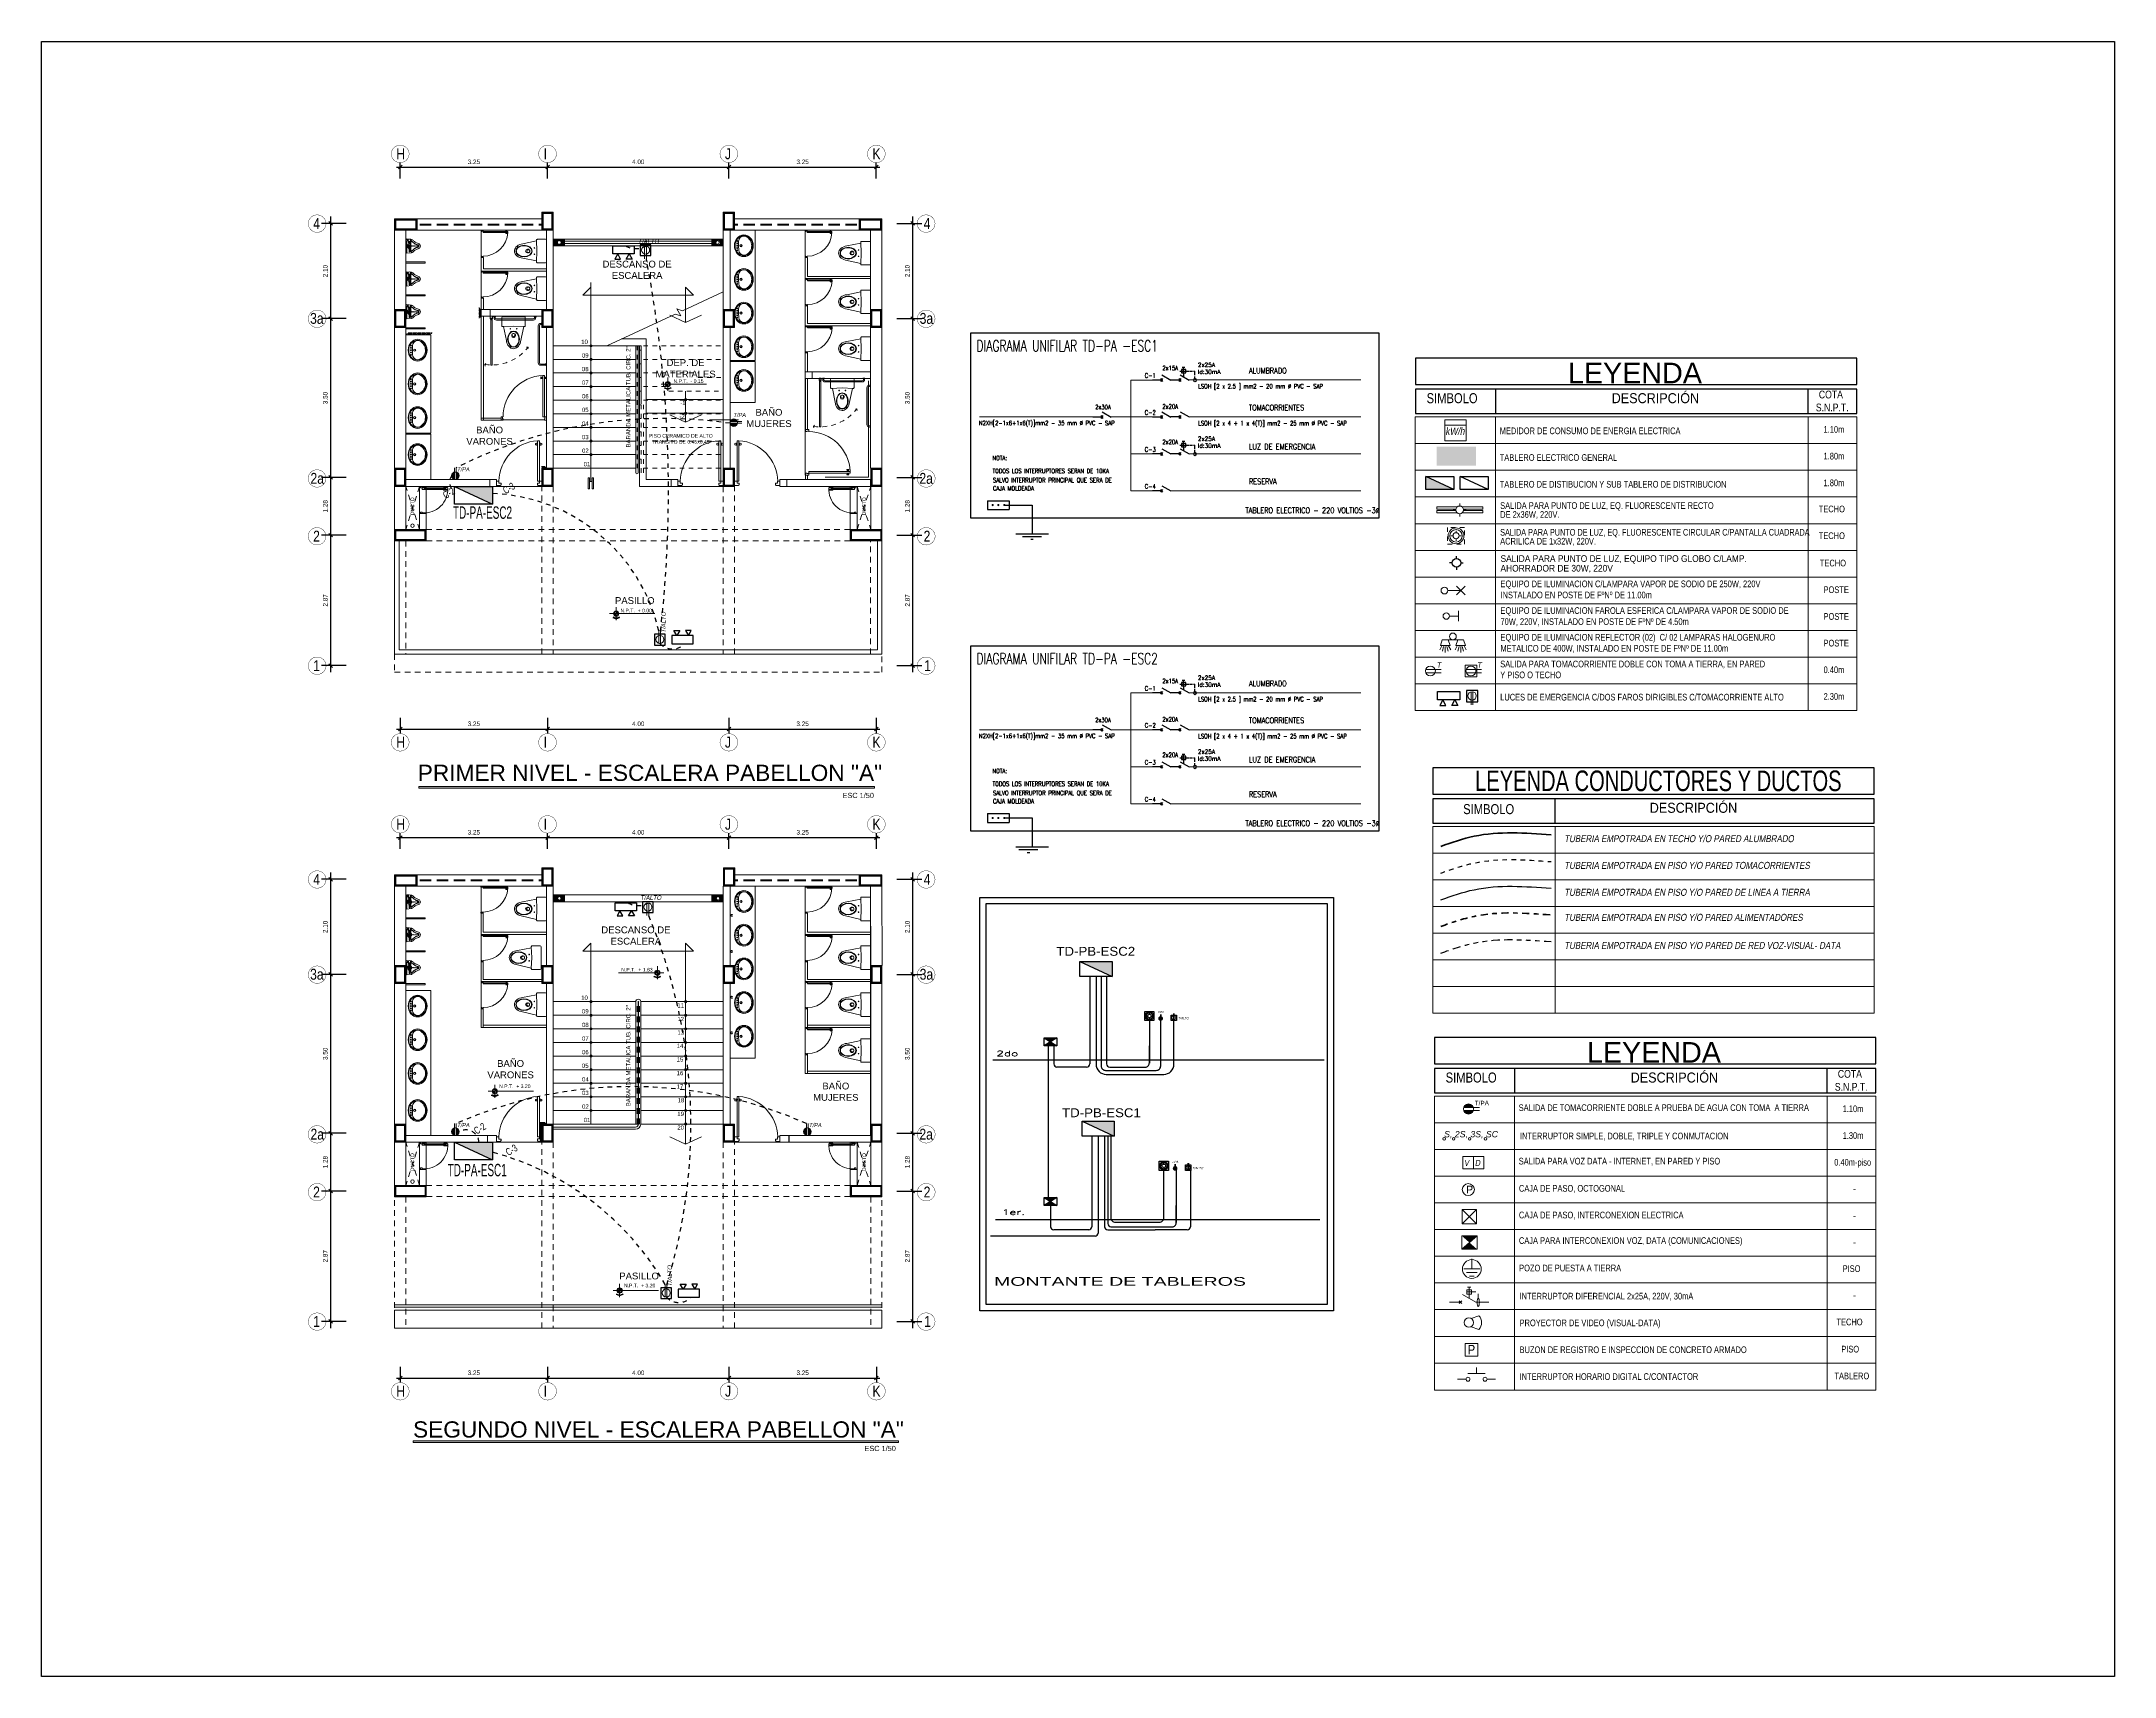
# Model space of a CAD drawing. Header units: millimetres. Extents: x 3354 to 3637, y 1117 to 1358.
# Drawn here: x 3495.25 to 3540.98, y 1116.84 to 1152.9 of the extents above; entities that cross this region are included whole.
import ezdxf
from ezdxf.enums import TextEntityAlignment as Align

# ---------------------------------------------------------------- set-up
doc = ezdxf.new("R2010")
doc.units = ezdxf.units.MM
for name, pattern in [('ACAD_ISO15W100', [39, 12, -3, 12, -3, 0, -3, 0, -3, 0, -3]), ('CONTINUA', [0]), ('DASHDOT2', [12.7, 6.35, -3.175, 0, -3.175]), ('DASHED', [0.75, 0.5, -0.25]), ('DASHED2', [0.375, 0.25, -0.125]), ('HIDDEN', [0.375, 0.25, -0.125]), ('HIDDEN2', [0.1875, 0.125, -0.0625]), ('TRAZOS1', [0.15, 0.1, -0.05])]:
    doc.linetypes.add(name, pattern=pattern)
for name, color, linetype, lineweight in [('0-Accesorio', 4, 'Continuous', 20), ('06- DIAFRAMA UNIFILARES', 44, 'HIDDEN2', 15), ('ACCESORIO', 4, 'Continuous', 20), ('ACCESORIOS', 4, 'Continuous', 18), ('ALIMENTADORES', 43, 'DASHDOT2', 50), ('APARAT. CORTE', 146, 'Continuous', 13), ('buzones', 4, 'Continuous', 18), ('CAB30mm', 60, 'Continuous', 30), ('CASCO', 252, 'Continuous', 9), ('columnas', 1, 'Continuous', 5), ('COTAS', 7, 'Continuous', 9), ('FIERR2', 41, 'Continuous', 20), ('INST. TOMAC.', 3, 'DASHED', 30), ('LAMPARAS', 2, 'Continuous', 13), ('LAMPARAS AHORRADORAS', 2, 'Continuous', 20), ('MURO ALTO', 5, 'Continuous', 25), ('muros', 7, 'Continuous', 5), ('RED ALUMBRADO', 6, 'Continuous', 40), ('RED RED TV CABLE', 241, 'ACAD_ISO15W100', 40), ('RED TIERRA', 21, 'T_LINE', 30), ('SANIT', 160, 'Continuous', 60), ('TABLERO', 122, 'Continuous', 25), ('tableros y cables', 14, 'Continuous', 18)]:
    doc.layers.add(name, color=color, linetype=linetype, lineweight=lineweight)
for name, color, linetype in [('06-LNA FZA', 150, 'Continuous'), ('10LAUXILIAR', 1, 'Continuous'), ('40ALUMBRADO', 5, 'Continuous'), ('B-NOTAS', 7, 'Continuous'), ('Comunicaciones', 162, 'Continuous'), ('EQUIPOS', 4, 'Continuous'), ('G-TEXTOS-NOTAS', 7, 'Continuous'), ('LUMINARIAS', 2, 'Continuous'), ('MONTANTES', 2, 'Continuous'), ('TEXTO-1', 4, 'Continuous'), ('TEXTO-2', 9, 'Continuous'), ('TRAZO', 1, 'Continuous')]:
    doc.layers.add(name, color=color, linetype=linetype)
doc.layers.add('Efec-muebles', color=7, linetype='Continuous', lineweight=13, true_color=0x85826f)
doc.layers.add('texto', color=7, linetype='Continuous', lineweight=9, true_color=0x000000)
doc.styles.add('1', font='arial.ttf')
doc.styles.add('2-SIETE', font='ARIALN.TTF', dxfattribs={"height": 0.07})
doc.styles.add('50-NOTAS', font='romans.shx', dxfattribs={"height": 0.1})
doc.styles.add('A-1', font='arial.ttf', dxfattribs={"height": 0.075})
doc.styles.add('B-NOTAS', font='romans.shx', dxfattribs={"width": 0.8, "height": 2.5})
doc.styles.add('BYE', font='ARIALN.TTF', dxfattribs={"oblique": 10, "height": 2})
doc.styles.add('CECI', font='sanss___.ttf', dxfattribs={"width": 1.6, "height": 0.13})
doc.styles.add('NPT', font='arial.ttf', dxfattribs={"height": 0.1})
doc.styles.add('ROMANS', font='romans.shx')
doc.styles.get("Standard").update_dxf_attribs({"font": 'arial.ttf'})
doc.styles.add('style1', font='arial.ttf')
doc.styles.add('style2', font='arial.ttf')
doc.styles.add('SWISS', font='arial.ttf', dxfattribs={"height": 0.1})
doc.linetypes.add('T_LINE', pattern='A,12.7,-5.08,["T",Standard,S=2.54,R=0,X=-2.54,Y=-1.27],-6.35', length=24.13)
doc.dimstyles.new('Esc  1  50', dxfattribs={"dimtxt": 0.1, "dimasz": 0.08, "dimexe": 0.2, "dimexo": 0.15, "dimgap": 0.065, "dimtad": 1, "dimzin": 4, "dimdsep": 46, "dimtxsty": 'Standard', "dimblk": 'OBLIQUE', "dimcen": 0.12, "dimdle": 0.15, "dimadec": 0, "dimazin": 0, "dimtfac": 1, "dimtix": 1, "dimtmove": 0, "dimatfit": 3, "dimldrblk": 'OBLIQUE', "dimfxl": 1, "dimarcsym": 0})
pattern_1 = [(180, (1472.86316, -215.839033), (-0.0079375, -0.015875), [0, -0.015875])]

# ---------------------------------------------------------------- blocks, each defined once
blk = doc.blocks.new('16')
at = {"layer": 'Efec-muebles'}
for p, q in [((1291.457, 413.848), (1291.492, 413.848)), ((1291.457, 413.821), (1291.492, 413.821)), ((1291.521, 413.857), (1291.477, 413.862)), ((1291.477, 413.862), (1291.477, 413.848)), ((1291.477, 413.821), (1291.477, 413.547)), ((1291.573, 413.556), (1291.477, 413.547)), ((1291.492, 413.851), (1291.492, 413.817)), ((1291.492, 413.851), (1291.509, 413.851)), ((1291.492, 413.817), (1291.509, 413.817)), ((1291.494, 413.834), (1291.508, 413.834)), ((1291.509, 413.854), (1291.511, 413.854)), ((1291.509, 413.854), (1291.509, 413.814)), ((1291.509, 413.814), (1291.514, 413.814)), ((1291.511, 413.854), (1291.511, 413.814)), ((1291.512, 413.778), (1291.512, 413.793)), ((1291.557, 413.793), (1291.512, 413.793)), ((1291.557, 413.778), (1291.512, 413.778)), ((1291.512, 413.755), (1291.556, 413.755)), ((1291.512, 413.755), (1291.512, 413.745)), ((1291.513, 413.662), (1291.513, 413.659)), ((1291.523, 413.659), (1291.513, 413.659)), ((1291.514, 413.824), (1291.514, 413.808)), ((1291.514, 413.808), (1291.555, 413.808)), ((1291.514, 413.793), (1291.514, 413.808)), ((1291.519, 413.755), (1291.519, 413.778)), ((1291.519, 413.659), (1291.519, 413.641)), ((1291.549, 413.641), (1291.519, 413.641)), ((1291.519, 413.641), (1291.522, 413.639)), ((1291.547, 413.639), (1291.522, 413.639)), ((1291.526, 413.578), (1291.527, 413.635)), ((1291.526, 413.578), (1291.543, 413.578)), ((1291.526, 413.578), (1291.528, 413.576)), ((1291.527, 413.635), (1291.541, 413.635)), ((1291.528, 413.576), (1291.541, 413.576)), ((1291.534, 413.78), (1291.534, 413.79)), ((1291.543, 413.578), (1291.541, 413.635)), ((1291.543, 413.578), (1291.541, 413.576)), ((1291.546, 413.659), (1291.555, 413.659)), ((1291.549, 413.641), (1291.547, 413.639)), ((1291.549, 413.659), (1291.549, 413.641)), ((1291.55, 413.755), (1291.55, 413.778)), ((1291.554, 413.793), (1291.554, 413.808)), ((1291.555, 413.824), (1291.555, 413.808)), ((1291.555, 413.814), (1291.566, 413.814)), ((1291.555, 413.662), (1291.555, 413.659)), ((1291.556, 413.755), (1291.556, 413.745)), ((1291.557, 413.854), (1291.566, 413.854)), ((1291.557, 413.854), (1291.557, 413.814)), ((1291.557, 413.778), (1291.557, 413.793)), ((1291.566, 413.854), (1291.566, 413.814)), ((1291.573, 413.852), (1291.566, 413.853)), ((1291.566, 413.851), (1291.576, 413.851)), ((1291.566, 413.817), (1291.576, 413.817)), ((1291.568, 413.834), (1291.575, 413.834)), ((1291.576, 413.851), (1291.576, 413.817)), ((1291.679, 413.748), (1291.727, 413.73)), ((1291.679, 413.661), (1291.727, 413.678)), ((1291.686, 413.738), (1291.725, 413.724)), ((1291.686, 413.671), (1291.725, 413.684)), ((1291.688, 413.778), (1291.738, 413.761)), ((1291.688, 413.63), (1291.738, 413.648))]:
    blk.add_line(p, q, dxfattribs=at)
blk.add_lwpolyline([(1291.518, 413.695), (1291.534, 413.686), (1291.55, 413.695), (1291.55, 413.713), (1291.534, 413.723), (1291.518, 413.713)], close=True, dxfattribs=at)
for centre, radius in [((1291.534, 413.704), 0.0469), ((1291.534, 413.704), 0.03), ((1291.534, 413.704), 0.029), ((1291.534, 413.704), 0.016), ((1291.6, 413.704), 0.004), ((1291.626, 413.704), 0.004), ((1291.653, 413.704), 0.004), ((1291.679, 413.704), 0.004), ((1291.706, 413.704), 0.004), ((1291.732, 413.704), 0.004)]:
    blk.add_circle(centre, radius, dxfattribs=at)
for centre, radius, start, end in [((1291.515, 413.843), 0.0223, 157.5879, 202.4121), ((1291.515, 413.826), 0.0223, 157.5879, 202.4121), ((1291.487, 413.843), 0.0223, 337.5879, 22.4121), ((1291.487, 413.826), 0.0223, 337.5879, 22.4121), ((1291.534, 413.807), 0.0519, 63.7158, 116.2842), ((1291.523, 413.763), 0.0295, 67.5879, 112.4121), ((1291.523, 413.807), 0.0295, 247.5879, 292.4121), ((1291.53, 413.724), 0.0304, 97.8129, 124.2621), ((1291.524, 413.686), 0.0275, 247.5879, 267.8858), ((1291.532, 413.64), 0.00754, 193.7683, 230.2425), ((1291.546, 413.763), 0.0295, 67.5879, 112.4121), ((1291.546, 413.807), 0.0295, 247.5879, 292.4121), ((1291.537, 413.64), 0.00754, 309.7575, 346.2317), ((1291.539, 413.724), 0.0304, 55.7379, 82.1871), ((1291.545, 413.686), 0.0275, 272.1142, 292.4121), ((1292.426, 413.699), 0.866, 172.1991, 177.1156), ((1292.426, 413.709), 0.866, 182.8844, 188.3842), ((1292.161, 413.666), 0.603, 167.0681, 172.8144), ((1292.161, 413.742), 0.603, 187.1856, 192.9319), ((1291.589, 413.843), 0.0223, 157.5879, 202.4121), ((1291.589, 413.826), 0.0223, 157.5879, 202.4121), ((1291.645, 413.814), 0.0773, 171.3259, 171.3813), ((1291.645, 413.594), 0.0773, 188.6187, 188.6741), ((1291.587, 413.586), 0.0185, 190.2142, 243.0221), ((1291.568, 413.802), 0.05, 71.61, 84.2894), ((1291.568, 413.606), 0.05, 275.7106, 288.39), ((1291.586, 413.796), 0.0133, 83.068, 158.0007), ((1291.586, 413.612), 0.0133, 201.9993, 276.932), ((1291.554, 413.843), 0.0223, 337.5879, 22.4121), ((1291.554, 413.826), 0.0223, 337.5879, 22.4121), ((1291.587, 413.823), 0.0185, 116.9779, 124.4727), ((1291.595, 413.806), 0.0366, 82.294, 116.9779), ((1291.595, 413.602), 0.0366, 243.0221, 277.706), ((1291.548, 413.743), 0.112, 39.0743, 71.61), ((1291.548, 413.665), 0.112, 288.39, 320.9257), ((1291.581, 413.771), 0.0383, 60.0433, 79.9741), ((1291.581, 413.637), 0.0383, 280.0259, 299.9567), ((1291.548, 413.743), 0.08, 39.0743, 49.753), ((1291.548, 413.665), 0.08, 310.247, 320.9257), ((1291.721, 413.884), 0.143, 219.0743, 252.8922), ((1291.77, 413.929), 0.209, 220.3039, 246.3504), ((1291.77, 413.479), 0.209, 113.6496, 139.6961), ((1291.721, 413.524), 0.143, 107.1078, 133.2118), ((1291.721, 413.884), 0.111, 219.0743, 252.8922), ((1291.721, 413.524), 0.111, 107.1078, 140.9257), ((1291.714, 413.704), 0.0223, 297.7111, 62.2889), ((1291.717, 413.704), 0.028, 289.6021, 70.3979), ((1291.717, 413.704), 0.06, 289.6021, 70.3979)]:
    blk.add_arc(centre, radius, start, end, dxfattribs=at)
blk = doc.blocks.new('ghjghg')
at = {"layer": 'Efec-muebles', "linetype": 'CONTINUA', "lineweight": 5, "ltscale": 0.002}
for p, q in [((722.41, 469.271), (722.41, 468.791)), ((722.609, 469.291), (722.43, 469.291)), ((722.619, 469.031), (722.629, 469.27)), ((722.628, 469.249), (722.933, 469.189)), ((722.43, 468.771), (722.609, 468.771)), ((722.629, 468.792), (722.619, 469.031)), ((722.629, 468.801), (722.965, 468.878)), ((722.779, 469.021), (722.779, 469.041)), ((722.801, 469.061), (722.815, 469.061)), ((722.815, 469.001), (722.801, 469.001)), ((722.809, 469.071), (722.829, 469.071)), ((722.829, 468.991), (722.809, 468.991)), ((722.869, 469.031), (722.869, 469.031))]:
    blk.add_line(p, q, dxfattribs=at)
for centre in [(722.675, 469.101), (722.675, 468.961)]:
    blk.add_circle(centre, 0.00635, dxfattribs=at)
for centre, radius, start, end in [((722.43, 469.271), 0.02, 90, 180), ((722.609, 469.271), 0.02, 357.5774, 90), ((722.43, 468.791), 0.02, 180, 270), ((722.609, 468.791), 0.02, 270, 2.4226), ((722.809, 469.041), 0.03, 90, 180), ((722.809, 469.021), 0.03, 180, 270), ((722.815, 469.031), 0.03, 0, 90), ((722.815, 469.031), 0.03, 270, 0), ((722.829, 469.031), 0.04, 0, 90), ((722.829, 469.031), 0.04, 270, 360)]:
    blk.add_arc(centre, radius, start, end, dxfattribs=at)
at = {"layer": 'Efec-muebles', "linetype": 'CONTINUA', "lineweight": 5, "ltscale": 0.002, "extrusion": (0, 0, -1)}
blk.add_ellipse((722.905, 469.031), major_axis=(0.18, 0), ratio=0.722222, dxfattribs=at)
at = {"layer": 'Efec-muebles', "linetype": 'CONTINUA', "lineweight": 5, "ltscale": 0.002}
for points, knots in [([(723.075, 469.031), (723.075, 469.003), (723.06, 468.974), (722.991, 468.919), (722.924, 468.904), (722.804, 468.926), (722.755, 468.961), (722.726, 469.042), (722.743, 469.088), (722.832, 469.148), (722.901, 469.159), (723.018, 469.131), (723.062, 469.093), (723.074, 469.045), (723.075, 469.038), (723.075, 469.031)], [0, 0, 0, 0, 0.74049, 0.74049, 1.813277, 1.813277, 2.886063, 2.886063, 3.958849, 3.958849, 5.031636, 5.031636, 6.104422, 6.104422, 6.283185, 6.283185, 6.283185, 6.283185]), ([(722.933, 469.189), (722.982, 469.184), (723.028, 469.167), (723.095, 469.11), (723.115, 469.071), (723.115, 469.031), (723.115, 469), (723.103, 468.97), (723.055, 468.912), (723.012, 468.889), (722.965, 468.878)], [4.853824, 4.853824, 4.853824, 4.853824, 5.580391, 5.580391, 6.283185, 6.283185, 6.283185, 6.822949, 6.822949, 7.551337, 7.551337, 7.551337, 7.551337])]:
    blk.add_open_spline(points, degree=3, knots=knots, dxfattribs=at)
blk = doc.blocks.new('T')
at = {"color": 4, "linetype": 'Continuous', "lineweight": 20, "ltscale": 0.1}
for p, q in [((-49.222, 238.573), (-49.433, 238.573)), ((-49.222, 238.544), (-49.433, 238.544))]:
    blk.add_line(p, q, dxfattribs=at)
blk.add_circle((-49.289, 238.556), 0.0671, dxfattribs=at)
blk = doc.blocks.new('hjkhjkuhku')
at = {"layer": 'CASCO'}
for p, q in [((734.648, 326.164), (734.648, 326.209)), ((734.648, 326.209), (734.675, 326.209)), ((734.669, 326.164), (734.648, 326.164)), ((734.669, 326.164), (734.669, 326.191)), ((734.675, 326.191), (734.669, 326.191)), ((734.675, 326.191), (734.675, 326.209)), ((734.675, 326.164), (734.696, 326.164)), ((734.675, 326.164), (734.675, 325.618)), ((734.696, 325.618), (734.696, 326.164)), ((735.221, 326.209), (735.248, 326.209)), ((735.221, 326.191), (735.221, 326.209)), ((735.221, 326.191), (735.227, 326.191)), ((735.227, 326.164), (735.227, 326.191)), ((735.227, 326.164), (735.248, 326.164)), ((735.248, 326.209), (735.248, 326.164)), ((735.248, 326.209), (735.248, 326.164)), ((734.663, 325.658), (734.649, 325.661)), ((734.649, 325.637), (734.649, 325.661)), ((734.663, 325.64), (734.649, 325.637)), ((734.663, 325.654), (734.663, 325.658)), ((734.663, 325.654), (734.663, 325.644)), ((734.666, 325.654), (734.663, 325.654)), ((734.663, 325.644), (734.663, 325.64)), ((734.666, 325.644), (734.663, 325.644)), ((734.668, 325.656), (734.666, 325.656)), ((734.666, 325.654), (734.666, 325.656)), ((734.666, 325.654), (734.666, 325.644)), ((734.666, 325.644), (734.666, 325.643)), ((734.668, 325.643), (734.666, 325.643)), ((734.668, 325.656), (734.668, 325.658)), ((734.67, 325.658), (734.668, 325.658)), ((734.668, 325.656), (734.668, 325.643)), ((734.668, 325.643), (734.668, 325.641)), ((734.67, 325.641), (734.668, 325.641)), ((734.674, 325.665), (734.67, 325.658)), ((734.67, 325.658), (734.67, 325.641)), ((734.674, 325.633), (734.67, 325.641)), ((734.675, 325.665), (734.674, 325.665)), ((734.674, 325.665), (734.674, 325.633)), ((734.675, 325.633), (734.674, 325.633)), ((734.675, 325.618), (734.696, 325.618)), ((734.696, 325.665), (734.697, 325.665)), ((734.696, 325.649), (734.696, 325.649)), ((734.696, 325.649), (734.696, 325.649)), ((734.696, 325.633), (734.697, 325.633)), ((734.697, 325.665), (734.701, 325.658)), ((734.697, 325.665), (734.697, 325.633)), ((734.697, 325.633), (734.701, 325.641)), ((734.701, 325.658), (734.703, 325.658)), ((734.701, 325.658), (734.701, 325.641)), ((734.701, 325.641), (734.703, 325.641)), ((734.703, 325.656), (734.703, 325.658)), ((734.703, 325.656), (734.703, 325.643)), ((734.703, 325.656), (734.706, 325.656)), ((734.703, 325.643), (734.703, 325.641)), ((734.703, 325.643), (734.706, 325.643)), ((734.706, 325.654), (734.706, 325.656)), ((734.706, 325.654), (734.708, 325.654)), ((734.706, 325.654), (734.706, 325.644)), ((734.706, 325.644), (734.706, 325.643)), ((734.706, 325.644), (734.708, 325.644)), ((734.708, 325.658), (734.722, 325.661)), ((734.708, 325.654), (734.708, 325.658)), ((734.708, 325.654), (734.708, 325.644)), ((734.708, 325.644), (734.708, 325.64)), ((734.708, 325.64), (734.722, 325.637)), ((734.722, 325.637), (734.722, 325.661))]:
    blk.add_line(p, q, dxfattribs=at)
blk.add_arc((734.675, 326.164), 0.546, 272.2042, 0, dxfattribs=at)
blk = doc.blocks.new('cgytutytry')
at = {"layer": 'CASCO'}
for p, q in [((-4.482, 891.175), (-4.487, 891.175)), ((-4.487, 891.175), (-4.487, 891.1)), ((-4.487, 891.1), (-4.487, 891.175)), ((-4.487, 891.175), (-4.482, 891.175)), ((-4.467, 891.08), (-4.487, 891.1)), ((-4.467, 891.08), (-4.487, 891.1)), ((-4.482, 891.18), (-4.482, 891.175)), ((-4.391, 891.18), (-4.482, 891.18)), ((-4.482, 891.175), (-4.482, 891.18)), ((-4.432, 891.08), (-4.467, 891.08)), ((-4.432, 891.08), (-4.467, 891.08)), ((-4.386, 891.126), (-4.432, 891.126)), ((-4.432, 891.126), (-4.432, 891.08)), ((-4.391, 891.18), (-4.391, 891.175)), ((-4.391, 891.18), (-4.391, 891.175)), ((-4.386, 891.175), (-4.391, 891.175)), ((-4.391, 891.175), (-4.386, 891.175)), ((-4.386, 891.175), (-4.386, 891.126)), ((-4.386, 891.175), (-4.386, 891.126)), ((-4.386, 891.085), (-4.386, 891.126)), ((-4.386, 891.126), (-3.497, 891.126)), ((-3.497, 891.085), (-4.386, 891.085)), ((-3.598, 891.132), (-3.598, 891.14)), ((-3.598, 891.14), (-3.594, 891.14)), ((-3.55, 891.132), (-3.598, 891.132)), ((-3.598, 891.075), (-3.598, 891.08)), ((-3.598, 891.08), (-3.55, 891.08)), ((-3.594, 891.075), (-3.598, 891.075)), ((-3.594, 891.155), (-3.589, 891.175)), ((-3.594, 891.14), (-3.594, 891.155)), ((-3.594, 891.057), (-3.594, 891.075)), ((-3.589, 891.037), (-3.594, 891.057)), ((-3.589, 891.175), (-3.559, 891.175)), ((-3.559, 891.037), (-3.589, 891.037)), ((-3.559, 891.175), (-3.554, 891.155)), ((-3.554, 891.057), (-3.559, 891.037)), ((-3.554, 891.155), (-3.554, 891.137)), ((-3.554, 891.137), (-3.55, 891.137)), ((-3.55, 891.075), (-3.554, 891.075)), ((-3.554, 891.075), (-3.554, 891.057)), ((-3.55, 891.137), (-3.55, 891.132)), ((-3.55, 891.08), (-3.55, 891.075)), ((-3.497, 891.126), (-3.497, 891.085)), ((-4.467, 890.281), (-4.487, 890.261)), ((-4.487, 890.261), (-4.467, 890.281)), ((-4.487, 890.261), (-4.487, 890.185)), ((-4.487, 890.185), (-4.487, 890.261)), ((-4.487, 890.185), (-4.482, 890.185)), ((-4.482, 890.185), (-4.487, 890.185)), ((-4.482, 890.185), (-4.482, 890.18)), ((-4.482, 890.18), (-4.482, 890.185)), ((-4.482, 890.18), (-4.391, 890.18)), ((-4.467, 890.281), (-4.433, 890.281)), ((-4.467, 890.281), (-4.433, 890.281)), ((-4.433, 890.281), (-4.433, 890.231)), ((-4.433, 890.231), (-4.386, 890.231)), ((-4.391, 890.185), (-4.386, 890.185)), ((-4.391, 890.185), (-4.391, 890.18)), ((-4.386, 890.185), (-4.391, 890.185)), ((-4.391, 890.185), (-4.391, 890.18)), ((-4.386, 890.231), (-4.386, 890.185)), ((-4.386, 890.231), (-4.386, 890.185))]:
    blk.add_line(p, q, dxfattribs=at)
for points in [[(-4.432, 891.08), (-4.432, 891.126), (-4.386, 891.126)], [(-4.386, 890.231), (-4.433, 890.231), (-4.433, 890.281)]]:
    blk.add_lwpolyline(points, dxfattribs=at)
for points in [[(-3.497, 891.126), (-3.497, 891.085), (-4.386, 891.085), (-4.386, 891.126)], [(-3.55, 891.132), (-3.55, 891.137), (-3.598, 891.137), (-3.598, 891.132)], [(-3.55, 891.08), (-3.55, 891.075), (-3.598, 891.075), (-3.598, 891.08)], [(-3.554, 891.14), (-3.554, 891.155), (-3.559, 891.175), (-3.589, 891.175), (-3.594, 891.155), (-3.594, 891.14)], [(-3.554, 891.071), (-3.554, 891.057), (-3.559, 891.037), (-3.589, 891.037), (-3.594, 891.057), (-3.594, 891.071)]]:
    blk.add_lwpolyline(points, close=True, dxfattribs=at)
blk.add_arc((-4.408, 891.143), 0.913, 271.3362, 356.359, dxfattribs=at)
blk = doc.blocks.new('_Oblique')
at = {"color": 0, "linetype": 'ByBlock', "lineweight": -2}
blk.add_line((-0.5, -0.5), (0.5, 0.5), dxfattribs=at)
blk = doc.blocks.new('*D117')
at = {"layer": 'CASCO', "color": 0, "lineweight": -2, "transparency": 16777216}
for p, q in [((3503.161, 1123.671), (3503.161, 1123.322)), ((3506.412, 1123.671), (3506.412, 1123.322)), ((3503.081, 1123.422), (3506.492, 1123.422))]:
    blk.add_line(p, q, dxfattribs=at)
at = {"layer": 'Defpoints', "color": 0, "transparency": 16777216}
for p in [(3503.161, 1123.921), (3506.412, 1123.921), (3506.412, 1123.422)]:
    blk.add_point(p, dxfattribs=at)
at = {"layer": 'CASCO', "color": 0, "lineweight": -2, "transparency": 16777216, "xscale": 0.08, "yscale": 0.08, "zscale": 0.08, "rotation": 180}
blk.add_blockref('_Oblique', (3503.161, 1123.422), dxfattribs=at)
at = {"layer": 'CASCO', "color": 0, "lineweight": -2, "transparency": 16777216, "xscale": 0.08, "yscale": 0.08, "zscale": 0.08}
blk.add_blockref('_Oblique', (3506.412, 1123.422), dxfattribs=at)
at = {"layer": 'CASCO', "color": 0, "lineweight": 5, "transparency": 16777216, "insert": (3504.786, 1123.539), "char_height": 0.1, "attachment_point": 5}
blk.add_mtext('3.25', dxfattribs=at)
blk = doc.blocks.new('*D118')
at = {"layer": 'CASCO', "color": 0, "lineweight": -2, "transparency": 16777216}
for p, q in [((3506.412, 1123.671), (3506.412, 1123.322)), ((3510.412, 1123.671), (3510.412, 1123.322)), ((3506.332, 1123.422), (3510.492, 1123.422))]:
    blk.add_line(p, q, dxfattribs=at)
at = {"layer": 'Defpoints', "color": 0, "transparency": 16777216}
for p in [(3506.412, 1123.921), (3510.412, 1123.921), (3510.412, 1123.422)]:
    blk.add_point(p, dxfattribs=at)
at = {"layer": 'CASCO', "color": 0, "lineweight": -2, "transparency": 16777216, "xscale": 0.08, "yscale": 0.08, "zscale": 0.08, "rotation": 180}
blk.add_blockref('_Oblique', (3506.412, 1123.422), dxfattribs=at)
at = {"layer": 'CASCO', "color": 0, "lineweight": -2, "transparency": 16777216, "xscale": 0.08, "yscale": 0.08, "zscale": 0.08}
blk.add_blockref('_Oblique', (3510.412, 1123.422), dxfattribs=at)
at = {"layer": 'CASCO', "color": 0, "lineweight": 5, "transparency": 16777216, "insert": (3508.412, 1123.538), "char_height": 0.1, "attachment_point": 5}
blk.add_mtext('4.00', dxfattribs=at)
blk = doc.blocks.new('*D119')
at = {"layer": 'CASCO', "color": 0, "lineweight": -2, "transparency": 16777216}
for p, q in [((3510.412, 1123.671), (3510.412, 1123.322)), ((3513.665, 1123.671), (3513.665, 1123.322)), ((3510.332, 1123.422), (3513.745, 1123.422))]:
    blk.add_line(p, q, dxfattribs=at)
at = {"layer": 'Defpoints', "color": 0, "transparency": 16777216}
for p in [(3510.412, 1123.921), (3513.665, 1123.921), (3513.665, 1123.422)]:
    blk.add_point(p, dxfattribs=at)
at = {"layer": 'CASCO', "color": 0, "lineweight": -2, "transparency": 16777216, "xscale": 0.08, "yscale": 0.08, "zscale": 0.08, "rotation": 180}
blk.add_blockref('_Oblique', (3510.412, 1123.422), dxfattribs=at)
at = {"layer": 'CASCO', "color": 0, "lineweight": -2, "transparency": 16777216, "xscale": 0.08, "yscale": 0.08, "zscale": 0.08}
blk.add_blockref('_Oblique', (3513.665, 1123.422), dxfattribs=at)
at = {"layer": 'CASCO', "color": 0, "lineweight": 5, "transparency": 16777216, "insert": (3512.039, 1123.539), "char_height": 0.1, "attachment_point": 5}
blk.add_mtext('3.25', dxfattribs=at)
blk = doc.blocks.new('*D120')
at = {"layer": 'CASCO', "color": 0, "lineweight": -2, "transparency": 16777216}
for p, q in [((3503.081, 1135.341), (3506.492, 1135.341)), ((3503.161, 1135.092), (3503.161, 1135.441)), ((3506.412, 1135.092), (3506.412, 1135.441))]:
    blk.add_line(p, q, dxfattribs=at)
at = {"layer": 'Defpoints', "color": 0, "transparency": 16777216}
for p in [(3506.412, 1135.341), (3503.161, 1134.842), (3506.412, 1134.842)]:
    blk.add_point(p, dxfattribs=at)
at = {"layer": 'CASCO', "color": 0, "lineweight": -2, "transparency": 16777216, "xscale": 0.08, "yscale": 0.08, "zscale": 0.08, "rotation": 180}
blk.add_blockref('_Oblique', (3503.161, 1135.341), dxfattribs=at)
at = {"layer": 'CASCO', "color": 0, "lineweight": -2, "transparency": 16777216, "xscale": 0.08, "yscale": 0.08, "zscale": 0.08}
blk.add_blockref('_Oblique', (3506.412, 1135.341), dxfattribs=at)
at = {"layer": 'CASCO', "color": 0, "lineweight": 5, "transparency": 16777216, "insert": (3504.786, 1135.457), "char_height": 0.1, "attachment_point": 5}
blk.add_mtext('3.25', dxfattribs=at)
blk = doc.blocks.new('*D121')
at = {"layer": 'CASCO', "color": 0, "lineweight": -2, "transparency": 16777216}
for p, q in [((3506.332, 1135.341), (3510.492, 1135.341)), ((3506.412, 1135.092), (3506.412, 1135.441)), ((3510.412, 1135.092), (3510.412, 1135.441))]:
    blk.add_line(p, q, dxfattribs=at)
at = {"layer": 'Defpoints', "color": 0, "transparency": 16777216}
for p in [(3510.412, 1135.341), (3506.412, 1134.842), (3510.412, 1134.842)]:
    blk.add_point(p, dxfattribs=at)
at = {"layer": 'CASCO', "color": 0, "lineweight": -2, "transparency": 16777216, "xscale": 0.08, "yscale": 0.08, "zscale": 0.08, "rotation": 180}
blk.add_blockref('_Oblique', (3506.412, 1135.341), dxfattribs=at)
at = {"layer": 'CASCO', "color": 0, "lineweight": -2, "transparency": 16777216, "xscale": 0.08, "yscale": 0.08, "zscale": 0.08}
blk.add_blockref('_Oblique', (3510.412, 1135.341), dxfattribs=at)
at = {"layer": 'CASCO', "color": 0, "lineweight": 5, "transparency": 16777216, "insert": (3508.412, 1135.457), "char_height": 0.1, "attachment_point": 5}
blk.add_mtext('4.00', dxfattribs=at)
blk = doc.blocks.new('*D122')
at = {"layer": 'CASCO', "color": 0, "lineweight": -2, "transparency": 16777216}
for p, q in [((3510.332, 1135.341), (3513.745, 1135.341)), ((3510.412, 1135.092), (3510.412, 1135.441)), ((3513.665, 1135.092), (3513.665, 1135.441))]:
    blk.add_line(p, q, dxfattribs=at)
at = {"layer": 'Defpoints', "color": 0, "transparency": 16777216}
for p in [(3513.665, 1135.341), (3510.412, 1134.842), (3513.665, 1134.842)]:
    blk.add_point(p, dxfattribs=at)
at = {"layer": 'CASCO', "color": 0, "lineweight": -2, "transparency": 16777216, "xscale": 0.08, "yscale": 0.08, "zscale": 0.08, "rotation": 180}
blk.add_blockref('_Oblique', (3510.412, 1135.341), dxfattribs=at)
at = {"layer": 'CASCO', "color": 0, "lineweight": -2, "transparency": 16777216, "xscale": 0.08, "yscale": 0.08, "zscale": 0.08}
blk.add_blockref('_Oblique', (3513.665, 1135.341), dxfattribs=at)
at = {"layer": 'CASCO', "color": 0, "lineweight": 5, "transparency": 16777216, "insert": (3512.039, 1135.457), "char_height": 0.1, "attachment_point": 5}
blk.add_mtext('3.25', dxfattribs=at)
blk = doc.blocks.new('dtyrdyt')
at = {"layer": 'CASCO'}
blk.add_hatch(color=256, dxfattribs=at).paths.add_polyline_path([(850.126, 424.839), (850.057, 424.867), (850.049, 424.849), (850.126, 424.818), (850.202, 424.849), (850.194, 424.867)])
h = blk.add_hatch(color=256, dxfattribs=at)
h.paths.add_polyline_path([(850.126, 424.939), (850.167, 424.939, 0.414214), (850.126, 424.98)])
h.paths.add_polyline_path([(850.126, 424.898), (850.126, 424.939), (850.084, 424.939, 0.414214)])
for p, q in [((849.981, 424.939), (850.981, 424.939)), ((850.126, 424.818), (850.049, 424.849)), ((850.126, 424.839), (850.057, 424.867)), ((850.126, 424.939), (850.126, 425.084)), ((850.126, 424.939), (850.126, 424.795)), ((850.126, 424.839), (850.194, 424.867)), ((850.126, 424.818), (850.202, 424.849)), ((850.202, 424.849), (850.194, 424.867))]:
    blk.add_line(p, q, dxfattribs=at)
for radius in [0.0578, 0.0413]:
    blk.add_circle((850.126, 424.939), radius, dxfattribs=at)
blk = doc.blocks.new('puerta.90')
for p, q in [((-0.749, 0.05), (-0.749, 0.1)), ((-0.749, 0.072), (-0.05, 0.072)), ((-0.05, 0.05), (-0.05, 0.1))]:
    blk.add_line(p, q)
for points in [[(-0.075, 0.875), (0.025, 0.875), (0.025, 0.85), (0.075, 0.85), (0.075, 0.9), (-0.075, 0.9)], [(0.025, 0.05), (-0.824, 0.05), (-0.824, 0.1), (0.025, 0.1)], [(-0.796, 0.108), (-0.762, 0.108), (-0.762, 0.103), (-0.796, 0.103)], [(-0.796, 0.042), (-0.762, 0.042), (-0.762, 0.047), (-0.796, 0.047)], [(-0.075, 0.025), (0.025, 0.025), (0.025, 0.05), (0.075, 0.05), (0.075, 0), (-0.075, 0)]]:
    blk.add_lwpolyline(points, close=True)
for points in [[(-0.687, 0.124), (-0.797, 0.124), (-0.807, 0.114), (-0.807, 0.111), (-0.702, 0.111, 0.523954), (-0.687, 0.119)], [(-0.687, 0.026), (-0.797, 0.026), (-0.807, 0.036), (-0.807, 0.039), (-0.702, 0.039, -0.523954), (-0.687, 0.031)]]:
    blk.add_lwpolyline(points, format="xyb", close=True)
blk.add_arc((-0.043, 0.096), 0.782, 85.04402, 183.33952)
blk = doc.blocks.new('*D123')
at = {"layer": 'CASCO', "color": 0, "lineweight": -2, "transparency": 16777216}
for p, q in [((3501.971, 1134.422), (3501.425, 1134.422)), ((3501.625, 1134.572), (3501.625, 1132.173)), ((3501.971, 1132.323), (3501.425, 1132.323))]:
    blk.add_line(p, q, dxfattribs=at)
at = {"layer": 'Defpoints', "color": 0, "transparency": 16777216}
for p in [(3502.121, 1134.422), (3501.625, 1132.323), (3502.121, 1132.323)]:
    blk.add_point(p, dxfattribs=at)
at = {"layer": 'CASCO', "color": 0, "lineweight": -2, "transparency": 16777216, "xscale": 0.08, "yscale": 0.08, "zscale": 0.08}
for p, rotation in [((3501.625, 1134.422), 90), ((3501.625, 1132.323), 270)]:
    blk.add_blockref('_Oblique', p, dxfattribs=dict(at, rotation=rotation))
at = {"layer": 'CASCO', "color": 0, "transparency": 16777216, "insert": (3501.509, 1133.372), "char_height": 0.1, "attachment_point": 5, "rotation": 90}
blk.add_mtext('2.10', dxfattribs=at)
blk = doc.blocks.new('*D124')
at = {"layer": 'CASCO', "color": 0, "lineweight": -2, "transparency": 16777216}
for p, q in [((3501.971, 1132.323), (3501.425, 1132.323)), ((3501.625, 1132.473), (3501.625, 1128.672)), ((3501.971, 1128.822), (3501.425, 1128.822))]:
    blk.add_line(p, q, dxfattribs=at)
at = {"layer": 'Defpoints', "color": 0, "transparency": 16777216}
for p in [(3502.121, 1132.323), (3501.625, 1128.822), (3502.121, 1128.822)]:
    blk.add_point(p, dxfattribs=at)
at = {"layer": 'CASCO', "color": 0, "lineweight": -2, "transparency": 16777216, "xscale": 0.08, "yscale": 0.08, "zscale": 0.08}
for p, rotation in [((3501.625, 1132.323), 90), ((3501.625, 1128.822), 270)]:
    blk.add_blockref('_Oblique', p, dxfattribs=dict(at, rotation=rotation))
at = {"layer": 'CASCO', "color": 0, "transparency": 16777216, "insert": (3501.509, 1130.573), "char_height": 0.1, "attachment_point": 5, "rotation": 90}
blk.add_mtext('3.50', dxfattribs=at)
blk = doc.blocks.new('*D125')
at = {"layer": 'CASCO', "color": 0, "lineweight": -2, "transparency": 16777216}
for p, q in [((3501.971, 1127.547), (3501.425, 1127.547)), ((3501.625, 1127.697), (3501.625, 1124.522)), ((3501.971, 1124.672), (3501.425, 1124.672))]:
    blk.add_line(p, q, dxfattribs=at)
at = {"layer": 'Defpoints', "color": 0, "transparency": 16777216}
for p in [(3502.121, 1127.547), (3501.625, 1124.672), (3502.121, 1124.672)]:
    blk.add_point(p, dxfattribs=at)
at = {"layer": 'CASCO', "color": 0, "lineweight": -2, "transparency": 16777216, "xscale": 0.08, "yscale": 0.08, "zscale": 0.08}
for p, rotation in [((3501.625, 1127.547), 90), ((3501.625, 1124.672), 270)]:
    blk.add_blockref('_Oblique', p, dxfattribs=dict(at, rotation=rotation))
at = {"layer": 'CASCO', "color": 0, "transparency": 16777216, "insert": (3501.509, 1126.109), "char_height": 0.1, "attachment_point": 5, "rotation": 90}
blk.add_mtext('2.87', dxfattribs=at)
blk = doc.blocks.new('*D126')
at = {"layer": 'CASCO', "color": 0, "lineweight": -2, "transparency": 16777216}
for p, q in [((3501.971, 1128.822), (3501.425, 1128.822)), ((3501.625, 1128.972), (3501.625, 1127.397)), ((3501.971, 1127.547), (3501.425, 1127.547))]:
    blk.add_line(p, q, dxfattribs=at)
at = {"layer": 'Defpoints', "color": 0, "transparency": 16777216}
for p in [(3502.121, 1128.822), (3501.625, 1127.547), (3502.121, 1127.547)]:
    blk.add_point(p, dxfattribs=at)
at = {"layer": 'CASCO', "color": 0, "lineweight": -2, "transparency": 16777216, "xscale": 0.08, "yscale": 0.08, "zscale": 0.08}
for p, rotation in [((3501.625, 1128.822), 90), ((3501.625, 1127.547), 270)]:
    blk.add_blockref('_Oblique', p, dxfattribs=dict(at, rotation=rotation))
at = {"layer": 'CASCO', "color": 0, "transparency": 16777216, "insert": (3501.509, 1128.185), "char_height": 0.1, "attachment_point": 5, "rotation": 90}
blk.add_mtext('1.28', dxfattribs=at)
blk = doc.blocks.new('*D127')
at = {"layer": 'CASCO', "color": 0, "lineweight": -2, "transparency": 16777216}
for p, q in [((3514.12, 1134.422), (3514.665, 1134.422)), ((3514.465, 1134.572), (3514.465, 1132.173)), ((3514.12, 1132.323), (3514.665, 1132.323))]:
    blk.add_line(p, q, dxfattribs=at)
at = {"layer": 'Defpoints', "color": 0, "transparency": 16777216}
for p in [(3513.97, 1134.422), (3513.97, 1132.323), (3514.465, 1132.323)]:
    blk.add_point(p, dxfattribs=at)
at = {"layer": 'CASCO', "color": 0, "lineweight": -2, "transparency": 16777216, "xscale": 0.08, "yscale": 0.08, "zscale": 0.08}
for p, rotation in [((3514.465, 1134.422), 90), ((3514.465, 1132.323), 270)]:
    blk.add_blockref('_Oblique', p, dxfattribs=dict(at, rotation=rotation))
at = {"layer": 'CASCO', "color": 0, "transparency": 16777216, "insert": (3514.349, 1133.372), "char_height": 0.1, "attachment_point": 5, "rotation": 90}
blk.add_mtext('2.10', dxfattribs=at)
blk = doc.blocks.new('*D128')
at = {"layer": 'CASCO', "color": 0, "lineweight": -2, "transparency": 16777216}
for p, q in [((3514.12, 1132.323), (3514.665, 1132.323)), ((3514.465, 1132.473), (3514.465, 1128.672)), ((3514.12, 1128.822), (3514.665, 1128.822))]:
    blk.add_line(p, q, dxfattribs=at)
at = {"layer": 'Defpoints', "color": 0, "transparency": 16777216}
for p in [(3513.97, 1132.323), (3513.97, 1128.822), (3514.465, 1128.822)]:
    blk.add_point(p, dxfattribs=at)
at = {"layer": 'CASCO', "color": 0, "lineweight": -2, "transparency": 16777216, "xscale": 0.08, "yscale": 0.08, "zscale": 0.08}
for p, rotation in [((3514.465, 1132.323), 90), ((3514.465, 1128.822), 270)]:
    blk.add_blockref('_Oblique', p, dxfattribs=dict(at, rotation=rotation))
at = {"layer": 'CASCO', "color": 0, "transparency": 16777216, "insert": (3514.349, 1130.573), "char_height": 0.1, "attachment_point": 5, "rotation": 90}
blk.add_mtext('3.50', dxfattribs=at)
blk = doc.blocks.new('*D129')
at = {"layer": 'CASCO', "color": 0, "lineweight": -2, "transparency": 16777216}
for p, q in [((3514.12, 1127.547), (3514.665, 1127.547)), ((3514.465, 1127.697), (3514.465, 1124.522)), ((3514.12, 1124.672), (3514.665, 1124.672))]:
    blk.add_line(p, q, dxfattribs=at)
at = {"layer": 'Defpoints', "color": 0, "transparency": 16777216}
for p in [(3513.97, 1127.547), (3513.97, 1124.672), (3514.465, 1124.672)]:
    blk.add_point(p, dxfattribs=at)
at = {"layer": 'CASCO', "color": 0, "lineweight": -2, "transparency": 16777216, "xscale": 0.08, "yscale": 0.08, "zscale": 0.08}
for p, rotation in [((3514.465, 1127.547), 90), ((3514.465, 1124.672), 270)]:
    blk.add_blockref('_Oblique', p, dxfattribs=dict(at, rotation=rotation))
at = {"layer": 'CASCO', "color": 0, "transparency": 16777216, "insert": (3514.349, 1126.109), "char_height": 0.1, "attachment_point": 5, "rotation": 90}
blk.add_mtext('2.87', dxfattribs=at)
blk = doc.blocks.new('*D130')
at = {"layer": 'CASCO', "color": 0, "lineweight": -2, "transparency": 16777216}
for p, q in [((3514.12, 1128.822), (3514.665, 1128.822)), ((3514.465, 1128.972), (3514.465, 1127.397)), ((3514.12, 1127.547), (3514.665, 1127.547))]:
    blk.add_line(p, q, dxfattribs=at)
at = {"layer": 'Defpoints', "color": 0, "transparency": 16777216}
for p in [(3513.97, 1128.822), (3513.97, 1127.547), (3514.465, 1127.547)]:
    blk.add_point(p, dxfattribs=at)
at = {"layer": 'CASCO', "color": 0, "lineweight": -2, "transparency": 16777216, "xscale": 0.08, "yscale": 0.08, "zscale": 0.08}
for p, rotation in [((3514.465, 1128.822), 90), ((3514.465, 1127.547), 270)]:
    blk.add_blockref('_Oblique', p, dxfattribs=dict(at, rotation=rotation))
at = {"layer": 'CASCO', "color": 0, "transparency": 16777216, "insert": (3514.349, 1128.185), "char_height": 0.1, "attachment_point": 5, "rotation": 90}
blk.add_mtext('1.28', dxfattribs=at)
blk = doc.blocks.new('*D131')
at = {"layer": 'CASCO', "color": 0, "lineweight": -2, "transparency": 16777216}
for p, q in [((3503.161, 1137.982), (3503.161, 1137.634)), ((3506.411, 1137.982), (3506.411, 1137.634)), ((3503.081, 1137.734), (3506.491, 1137.734))]:
    blk.add_line(p, q, dxfattribs=at)
at = {"layer": 'Defpoints', "color": 0, "transparency": 16777216}
for p in [(3503.161, 1138.232), (3506.411, 1138.232), (3506.411, 1137.734)]:
    blk.add_point(p, dxfattribs=at)
at = {"layer": 'CASCO', "color": 0, "lineweight": -2, "transparency": 16777216, "xscale": 0.08, "yscale": 0.08, "zscale": 0.08, "rotation": 180}
blk.add_blockref('_Oblique', (3503.161, 1137.734), dxfattribs=at)
at = {"layer": 'CASCO', "color": 0, "lineweight": -2, "transparency": 16777216, "xscale": 0.08, "yscale": 0.08, "zscale": 0.08}
blk.add_blockref('_Oblique', (3506.411, 1137.734), dxfattribs=at)
at = {"layer": 'CASCO', "color": 0, "lineweight": 5, "transparency": 16777216, "insert": (3504.786, 1137.85), "char_height": 0.1, "attachment_point": 5}
blk.add_mtext('3.25', dxfattribs=at)
blk = doc.blocks.new('*D132')
at = {"layer": 'CASCO', "color": 0, "lineweight": -2, "transparency": 16777216}
for p, q in [((3506.411, 1137.982), (3506.411, 1137.634)), ((3510.412, 1137.982), (3510.412, 1137.634)), ((3506.331, 1137.734), (3510.492, 1137.734))]:
    blk.add_line(p, q, dxfattribs=at)
at = {"layer": 'Defpoints', "color": 0, "transparency": 16777216}
for p in [(3506.411, 1138.232), (3510.412, 1138.232), (3510.412, 1137.734)]:
    blk.add_point(p, dxfattribs=at)
at = {"layer": 'CASCO', "color": 0, "lineweight": -2, "transparency": 16777216, "xscale": 0.08, "yscale": 0.08, "zscale": 0.08, "rotation": 180}
blk.add_blockref('_Oblique', (3506.411, 1137.734), dxfattribs=at)
at = {"layer": 'CASCO', "color": 0, "lineweight": -2, "transparency": 16777216, "xscale": 0.08, "yscale": 0.08, "zscale": 0.08}
blk.add_blockref('_Oblique', (3510.412, 1137.734), dxfattribs=at)
at = {"layer": 'CASCO', "color": 0, "lineweight": 5, "transparency": 16777216, "insert": (3508.412, 1137.85), "char_height": 0.1, "attachment_point": 5}
blk.add_mtext('4.00', dxfattribs=at)
blk = doc.blocks.new('*D133')
at = {"layer": 'CASCO', "color": 0, "lineweight": -2, "transparency": 16777216}
for p, q in [((3510.412, 1137.982), (3510.412, 1137.634)), ((3513.664, 1137.982), (3513.664, 1137.634)), ((3510.332, 1137.734), (3513.744, 1137.734))]:
    blk.add_line(p, q, dxfattribs=at)
at = {"layer": 'Defpoints', "color": 0, "transparency": 16777216}
for p in [(3510.412, 1138.232), (3513.664, 1138.232), (3513.664, 1137.734)]:
    blk.add_point(p, dxfattribs=at)
at = {"layer": 'CASCO', "color": 0, "lineweight": -2, "transparency": 16777216, "xscale": 0.08, "yscale": 0.08, "zscale": 0.08, "rotation": 180}
blk.add_blockref('_Oblique', (3510.412, 1137.734), dxfattribs=at)
at = {"layer": 'CASCO', "color": 0, "lineweight": -2, "transparency": 16777216, "xscale": 0.08, "yscale": 0.08, "zscale": 0.08}
blk.add_blockref('_Oblique', (3513.664, 1137.734), dxfattribs=at)
at = {"layer": 'CASCO', "color": 0, "lineweight": 5, "transparency": 16777216, "insert": (3512.038, 1137.85), "char_height": 0.1, "attachment_point": 5}
blk.add_mtext('3.25', dxfattribs=at)
blk = doc.blocks.new('*D134')
at = {"layer": 'CASCO', "color": 0, "lineweight": -2, "transparency": 16777216}
for p, q in [((3503.161, 1149.877), (3503.161, 1150.226)), ((3506.411, 1149.877), (3506.411, 1150.226)), ((3503.081, 1150.126), (3506.491, 1150.126))]:
    blk.add_line(p, q, dxfattribs=at)
at = {"layer": 'Defpoints', "color": 0, "transparency": 16777216}
for p in [(3506.411, 1150.126), (3503.161, 1149.627), (3506.411, 1149.627)]:
    blk.add_point(p, dxfattribs=at)
at = {"layer": 'CASCO', "color": 0, "lineweight": -2, "transparency": 16777216, "xscale": 0.08, "yscale": 0.08, "zscale": 0.08, "rotation": 180}
blk.add_blockref('_Oblique', (3503.161, 1150.126), dxfattribs=at)
at = {"layer": 'CASCO', "color": 0, "lineweight": -2, "transparency": 16777216, "xscale": 0.08, "yscale": 0.08, "zscale": 0.08}
blk.add_blockref('_Oblique', (3506.411, 1150.126), dxfattribs=at)
at = {"layer": 'CASCO', "color": 0, "lineweight": 5, "transparency": 16777216, "insert": (3504.786, 1150.242), "char_height": 0.1, "attachment_point": 5}
blk.add_mtext('3.25', dxfattribs=at)
blk = doc.blocks.new('*D135')
at = {"layer": 'CASCO', "color": 0, "lineweight": -2, "transparency": 16777216}
for p, q in [((3506.411, 1149.877), (3506.411, 1150.226)), ((3510.412, 1149.877), (3510.412, 1150.226)), ((3506.331, 1150.126), (3510.492, 1150.126))]:
    blk.add_line(p, q, dxfattribs=at)
at = {"layer": 'Defpoints', "color": 0, "transparency": 16777216}
for p in [(3510.412, 1150.126), (3506.411, 1149.627), (3510.412, 1149.627)]:
    blk.add_point(p, dxfattribs=at)
at = {"layer": 'CASCO', "color": 0, "lineweight": -2, "transparency": 16777216, "xscale": 0.08, "yscale": 0.08, "zscale": 0.08, "rotation": 180}
blk.add_blockref('_Oblique', (3506.411, 1150.126), dxfattribs=at)
at = {"layer": 'CASCO', "color": 0, "lineweight": -2, "transparency": 16777216, "xscale": 0.08, "yscale": 0.08, "zscale": 0.08}
blk.add_blockref('_Oblique', (3510.412, 1150.126), dxfattribs=at)
at = {"layer": 'CASCO', "color": 0, "lineweight": 5, "transparency": 16777216, "insert": (3508.412, 1150.242), "char_height": 0.1, "attachment_point": 5}
blk.add_mtext('4.00', dxfattribs=at)
blk = doc.blocks.new('*D136')
at = {"layer": 'CASCO', "color": 0, "lineweight": -2, "transparency": 16777216}
for p, q in [((3510.412, 1149.877), (3510.412, 1150.226)), ((3513.664, 1149.877), (3513.664, 1150.226)), ((3510.332, 1150.126), (3513.744, 1150.126))]:
    blk.add_line(p, q, dxfattribs=at)
at = {"layer": 'Defpoints', "color": 0, "transparency": 16777216}
for p in [(3513.664, 1150.126), (3510.412, 1149.627), (3513.664, 1149.627)]:
    blk.add_point(p, dxfattribs=at)
at = {"layer": 'CASCO', "color": 0, "lineweight": -2, "transparency": 16777216, "xscale": 0.08, "yscale": 0.08, "zscale": 0.08, "rotation": 180}
blk.add_blockref('_Oblique', (3510.412, 1150.126), dxfattribs=at)
at = {"layer": 'CASCO', "color": 0, "lineweight": -2, "transparency": 16777216, "xscale": 0.08, "yscale": 0.08, "zscale": 0.08}
blk.add_blockref('_Oblique', (3513.664, 1150.126), dxfattribs=at)
at = {"layer": 'CASCO', "color": 0, "lineweight": 5, "transparency": 16777216, "insert": (3512.038, 1150.242), "char_height": 0.1, "attachment_point": 5}
blk.add_mtext('3.25', dxfattribs=at)
blk = doc.blocks.new('*D137')
at = {"layer": 'CASCO', "color": 0, "lineweight": -2, "transparency": 16777216}
for p, q in [((3501.971, 1148.885), (3501.425, 1148.885)), ((3501.625, 1149.035), (3501.625, 1146.636)), ((3501.971, 1146.786), (3501.425, 1146.786))]:
    blk.add_line(p, q, dxfattribs=at)
at = {"layer": 'Defpoints', "color": 0, "transparency": 16777216}
for p in [(3502.121, 1148.885), (3501.625, 1146.786), (3502.121, 1146.786)]:
    blk.add_point(p, dxfattribs=at)
at = {"layer": 'CASCO', "color": 0, "lineweight": -2, "transparency": 16777216, "xscale": 0.08, "yscale": 0.08, "zscale": 0.08}
for p, rotation in [((3501.625, 1148.885), 90), ((3501.625, 1146.786), 270)]:
    blk.add_blockref('_Oblique', p, dxfattribs=dict(at, rotation=rotation))
at = {"layer": 'CASCO', "color": 0, "transparency": 16777216, "insert": (3501.509, 1147.835), "char_height": 0.1, "attachment_point": 5, "rotation": 90}
blk.add_mtext('2.10', dxfattribs=at)
blk = doc.blocks.new('*D138')
at = {"layer": 'CASCO', "color": 0, "lineweight": -2, "transparency": 16777216}
for p, q in [((3501.971, 1146.786), (3501.425, 1146.786)), ((3501.625, 1146.936), (3501.625, 1143.135)), ((3501.971, 1143.285), (3501.425, 1143.285))]:
    blk.add_line(p, q, dxfattribs=at)
at = {"layer": 'Defpoints', "color": 0, "transparency": 16777216}
for p in [(3502.121, 1146.786), (3501.625, 1143.285), (3502.121, 1143.285)]:
    blk.add_point(p, dxfattribs=at)
at = {"layer": 'CASCO', "color": 0, "lineweight": -2, "transparency": 16777216, "xscale": 0.08, "yscale": 0.08, "zscale": 0.08}
for p, rotation in [((3501.625, 1146.786), 90), ((3501.625, 1143.285), 270)]:
    blk.add_blockref('_Oblique', p, dxfattribs=dict(at, rotation=rotation))
at = {"layer": 'CASCO', "color": 0, "transparency": 16777216, "insert": (3501.509, 1145.035), "char_height": 0.1, "attachment_point": 5, "rotation": 90}
blk.add_mtext('3.50', dxfattribs=at)
blk = doc.blocks.new('*D139')
at = {"layer": 'CASCO', "color": 0, "lineweight": -2, "transparency": 16777216}
for p, q in [((3501.971, 1142.01), (3501.425, 1142.01)), ((3501.625, 1142.16), (3501.625, 1138.985)), ((3501.971, 1139.135), (3501.425, 1139.135))]:
    blk.add_line(p, q, dxfattribs=at)
at = {"layer": 'Defpoints', "color": 0, "transparency": 16777216}
for p in [(3502.121, 1142.01), (3501.625, 1139.135), (3502.121, 1139.135)]:
    blk.add_point(p, dxfattribs=at)
at = {"layer": 'CASCO', "color": 0, "lineweight": -2, "transparency": 16777216, "xscale": 0.08, "yscale": 0.08, "zscale": 0.08}
for p, rotation in [((3501.625, 1142.01), 90), ((3501.625, 1139.135), 270)]:
    blk.add_blockref('_Oblique', p, dxfattribs=dict(at, rotation=rotation))
at = {"layer": 'CASCO', "color": 0, "transparency": 16777216, "insert": (3501.509, 1140.572), "char_height": 0.1, "attachment_point": 5, "rotation": 90}
blk.add_mtext('2.87', dxfattribs=at)
blk = doc.blocks.new('*D140')
at = {"layer": 'CASCO', "color": 0, "lineweight": -2, "transparency": 16777216}
for p, q in [((3501.625, 1143.435), (3501.625, 1141.86)), ((3501.971, 1143.285), (3501.425, 1143.285)), ((3501.971, 1142.01), (3501.425, 1142.01))]:
    blk.add_line(p, q, dxfattribs=at)
at = {"layer": 'Defpoints', "color": 0, "transparency": 16777216}
for p in [(3502.121, 1143.285), (3501.625, 1142.01), (3502.121, 1142.01)]:
    blk.add_point(p, dxfattribs=at)
at = {"layer": 'CASCO', "color": 0, "lineweight": -2, "transparency": 16777216, "xscale": 0.08, "yscale": 0.08, "zscale": 0.08}
for p, rotation in [((3501.625, 1143.285), 90), ((3501.625, 1142.01), 270)]:
    blk.add_blockref('_Oblique', p, dxfattribs=dict(at, rotation=rotation))
at = {"layer": 'CASCO', "color": 0, "transparency": 16777216, "insert": (3501.509, 1142.647), "char_height": 0.1, "attachment_point": 5, "rotation": 90}
blk.add_mtext('1.28', dxfattribs=at)
blk = doc.blocks.new('*D141')
at = {"layer": 'CASCO', "color": 0, "lineweight": -2, "transparency": 16777216}
for p, q in [((3514.12, 1148.885), (3514.665, 1148.885)), ((3514.465, 1149.035), (3514.465, 1146.636)), ((3514.12, 1146.786), (3514.665, 1146.786))]:
    blk.add_line(p, q, dxfattribs=at)
at = {"layer": 'Defpoints', "color": 0, "transparency": 16777216}
for p in [(3513.97, 1148.885), (3513.97, 1146.786), (3514.465, 1146.786)]:
    blk.add_point(p, dxfattribs=at)
at = {"layer": 'CASCO', "color": 0, "lineweight": -2, "transparency": 16777216, "xscale": 0.08, "yscale": 0.08, "zscale": 0.08}
for p, rotation in [((3514.465, 1148.885), 90), ((3514.465, 1146.786), 270)]:
    blk.add_blockref('_Oblique', p, dxfattribs=dict(at, rotation=rotation))
at = {"layer": 'CASCO', "color": 0, "transparency": 16777216, "insert": (3514.349, 1147.835), "char_height": 0.1, "attachment_point": 5, "rotation": 90}
blk.add_mtext('2.10', dxfattribs=at)
blk = doc.blocks.new('*D142')
at = {"layer": 'CASCO', "color": 0, "lineweight": -2, "transparency": 16777216}
for p, q in [((3514.12, 1146.786), (3514.665, 1146.786)), ((3514.465, 1146.936), (3514.465, 1143.135)), ((3514.12, 1143.285), (3514.665, 1143.285))]:
    blk.add_line(p, q, dxfattribs=at)
at = {"layer": 'Defpoints', "color": 0, "transparency": 16777216}
for p in [(3513.97, 1146.786), (3513.97, 1143.285), (3514.465, 1143.285)]:
    blk.add_point(p, dxfattribs=at)
at = {"layer": 'CASCO', "color": 0, "lineweight": -2, "transparency": 16777216, "xscale": 0.08, "yscale": 0.08, "zscale": 0.08}
for p, rotation in [((3514.465, 1146.786), 90), ((3514.465, 1143.285), 270)]:
    blk.add_blockref('_Oblique', p, dxfattribs=dict(at, rotation=rotation))
at = {"layer": 'CASCO', "color": 0, "transparency": 16777216, "insert": (3514.349, 1145.035), "char_height": 0.1, "attachment_point": 5, "rotation": 90}
blk.add_mtext('3.50', dxfattribs=at)
blk = doc.blocks.new('*D143')
at = {"layer": 'CASCO', "color": 0, "lineweight": -2, "transparency": 16777216}
for p, q in [((3514.12, 1142.01), (3514.665, 1142.01)), ((3514.465, 1142.16), (3514.465, 1138.985)), ((3514.12, 1139.135), (3514.665, 1139.135))]:
    blk.add_line(p, q, dxfattribs=at)
at = {"layer": 'Defpoints', "color": 0, "transparency": 16777216}
for p in [(3513.97, 1142.01), (3513.97, 1139.135), (3514.465, 1139.135)]:
    blk.add_point(p, dxfattribs=at)
at = {"layer": 'CASCO', "color": 0, "lineweight": -2, "transparency": 16777216, "xscale": 0.08, "yscale": 0.08, "zscale": 0.08}
for p, rotation in [((3514.465, 1142.01), 90), ((3514.465, 1139.135), 270)]:
    blk.add_blockref('_Oblique', p, dxfattribs=dict(at, rotation=rotation))
at = {"layer": 'CASCO', "color": 0, "transparency": 16777216, "insert": (3514.349, 1140.572), "char_height": 0.1, "attachment_point": 5, "rotation": 90}
blk.add_mtext('2.87', dxfattribs=at)
blk = doc.blocks.new('*D144')
at = {"layer": 'CASCO', "color": 0, "lineweight": -2, "transparency": 16777216}
for p, q in [((3514.465, 1143.435), (3514.465, 1141.86)), ((3514.12, 1143.285), (3514.665, 1143.285)), ((3514.12, 1142.01), (3514.665, 1142.01))]:
    blk.add_line(p, q, dxfattribs=at)
at = {"layer": 'Defpoints', "color": 0, "transparency": 16777216}
for p in [(3513.97, 1143.285), (3513.97, 1142.01), (3514.465, 1142.01)]:
    blk.add_point(p, dxfattribs=at)
at = {"layer": 'CASCO', "color": 0, "lineweight": -2, "transparency": 16777216, "xscale": 0.08, "yscale": 0.08, "zscale": 0.08}
for p, rotation in [((3514.465, 1143.285), 90), ((3514.465, 1142.01), 270)]:
    blk.add_blockref('_Oblique', p, dxfattribs=dict(at, rotation=rotation))
at = {"layer": 'CASCO', "color": 0, "transparency": 16777216, "insert": (3514.349, 1142.647), "char_height": 0.1, "attachment_point": 5, "rotation": 90}
blk.add_mtext('1.28', dxfattribs=at)
blk = doc.blocks.new('TABLERO ELECTRICO')
at = {"layer": 'TABLERO'}
blk.add_hatch(color=256, dxfattribs=at).paths.add_polyline_path([(138.888, 62.418), (138.888, 61.688), (139.228, 62.418)])
blk.add_line((138.888, 61.688), (139.228, 62.418), dxfattribs=at)
blk.add_lwpolyline([(139.228, 62.418), (139.228, 61.688), (138.888, 61.688), (138.888, 62.418)], close=True, dxfattribs=at)
blk = doc.blocks.new('TOMA A PRUEBA DE AGUA')
at = {"layer": 'ACCESORIOS'}
h = blk.add_hatch(color=256, dxfattribs=at)
h.paths.add_polyline_path([(2284.459, 573.798), (2284.733, 573.798, 0.724865)])
h.paths.add_polyline_path([(2284.733, 573.708), (2284.459, 573.708, 0.724865)])
at = {"layer": 'ACCESORIOS', "linetype": 'Continuous', "lineweight": 20, "ltscale": 0.1}
for p, q in [((2284.459, 573.798), (2284.908, 573.798)), ((2284.459, 573.708), (2284.908, 573.708))]:
    blk.add_line(p, q, dxfattribs=at)
blk.add_circle((2284.596, 573.753), 0.144, dxfattribs=at)
at = {"layer": 'ACCESORIOS', "style": 'A-1', "width": 0.8}
blk.add_text('T/PA', height=0.1316, dxfattribs=at).set_placement((2284.774, 573.856))
blk = doc.blocks.new('CAJA DE PASO CUADRADO')
at = {"layer": 'ACCESORIOS', "linetype": 'Continuous', "lineweight": 20, "ltscale": 0.1}
for p, q in [((3457.161, 1211.357), (3457.482, 1211.036)), ((3457.482, 1211.357), (3457.161, 1211.036))]:
    blk.add_line(p, q, dxfattribs=at)
blk.add_lwpolyline([(3457.482, 1211.357), (3457.161, 1211.357), (3457.161, 1211.036), (3457.482, 1211.036)], close=True, dxfattribs=at)
blk = doc.blocks.new('tomacorriente')
at = {"layer": 'ACCESORIOS'}
for p, q in [((192.164, 54.007), (192.389, 54.007)), ((192.164, 53.958), (192.389, 53.958))]:
    blk.add_line(p, q, dxfattribs=at)
blk.add_circle((192.232, 53.983), 0.0729, dxfattribs=at)
at = {"layer": 'ACCESORIOS', "style": 'BYE', "oblique": 10}
blk.add_text('T', height=0.0794, dxfattribs=at).set_placement((192.322, 54.03))
blk = doc.blocks.new('MEDIDOR ELECTRICO')
at = {"layer": 'ACCESORIO', "linetype": 'Continuous', "lineweight": 20, "ltscale": 0.1}
blk.add_line((3557.225, 1214.428), (3557.835, 1214.428), dxfattribs=at)
blk.add_lwpolyline([(3557.225, 1214.58), (3557.835, 1214.58), (3557.835, 1213.977), (3557.225, 1213.977)], close=True, dxfattribs=at)
at = {"layer": 'ACCESORIO', "linetype": 'Continuous', "lineweight": 20, "ltscale": 0.1, "style": 'BYE', "oblique": 10}
blk.add_text('kW/h', height=0.2098, dxfattribs=at).set_placement((3557.244, 1214.148))
blk = doc.blocks.new('fl')
at = {"layer": 'LAMPARAS AHORRADORAS'}
for p, q in [((3552.922, 1728.251), (3552.922, 1728.318)), ((3552.821, 1728.15), (3552.754, 1728.15)), ((3552.922, 1728.049), (3552.922, 1727.982)), ((3553.023, 1728.15), (3553.09, 1728.15))]:
    blk.add_line(p, q, dxfattribs=at)
for points in [[(3552.906, 1728.249), (3552.906, 1728.75), (3552.846, 1728.75), (3552.846, 1728.216)], [(3552.938, 1728.249), (3552.938, 1728.75), (3552.998, 1728.75), (3552.998, 1728.216)], [(3552.846, 1728.084), (3552.846, 1727.55), (3552.906, 1727.55), (3552.906, 1728.05)], [(3552.998, 1728.084), (3552.998, 1727.55), (3552.938, 1727.55), (3552.938, 1728.05)]]:
    blk.add_lwpolyline(points, dxfattribs=at)
blk.add_circle((3552.922, 1728.15), 0.101, dxfattribs=at)
blk = doc.blocks.new('FLUORESCENTE CIRCULAR')
at = {"layer": 'LAMPARAS'}
for p, q in [((-792.671, 1801.4), (-792.719, 1801.4)), ((-792.598, 1801.472), (-792.598, 1801.521)), ((-792.598, 1801.328), (-792.598, 1801.28)), ((-792.526, 1801.4), (-792.478, 1801.4))]:
    blk.add_line(p, q, dxfattribs=at)
at = {"layer": 'LAMPARAS', "linetype": 'TRAZOS1', "ltscale": 0.75}
blk.add_lwpolyline([(-792.798, 1801.6), (-792.798, 1801.2), (-792.398, 1801.2), (-792.398, 1801.6)], close=True, dxfattribs=at)
at = {"layer": 'LAMPARAS'}
for radius in [0.189, 0.149, 0.0723]:
    blk.add_circle((-792.598, 1801.4), radius, dxfattribs=at)
blk = doc.blocks.new('reflect')
at = {"layer": 'LAMPARAS'}
for p, q in [((-0.48, 0.95, 0.01), (-0.68, 1.06, 0.01)), ((-0.51, 0.79, 0.01), (-0.81, 0.79, 0.02)), ((-0.51, 0.01, 0.01), (-0.81, 0.01, 0.02)), ((-0.5, 0.87, 0.01), (-0.75, 0.93, 0.01)), ((-0.5, 0.71, 0.01), (-0.75, 0.64, 0.01)), ((-0.5, 0.09, 0.01), (-0.75, 0.16, 0.01)), ((-0.48, 0.62, 0.01), (-0.68, 0.51, 0.01)), ((-0.48, 0.18, 0.01), (-0.68, 0.28, 0.01)), ((-0.45, 1.03, 0.01), (-0.17, 0.94)), ((-0.45, 0.54, 0.01), (-0.45, 1.03, 0.01)), ((-0.45, 0.54, 0.01), (-0.17, 0.64)), ((-0.45, 0.26, 0.01), (-0.17, 0.16)), ((-0.45, 0.26, 0.01), (-0.45, -0.23, 0.01)), ((-0.17, 0.4), (-0.17, 0.94)), ((-0.17, 0.64), (-0.17, 0.94)), ((-0.17, 0.4), (-0.17, -0.14)), ((-0.17, 0.16), (-0.17, -0.14)), ((-0.5, -0.07, 0.01), (-0.75, -0.13, 0.01)), ((-0.48, -0.16, 0.01), (-0.68, -0.26, 0.01)), ((-0.45, -0.23, 0.01), (-0.17, -0.14))]:
    blk.add_line(p, q, dxfattribs=at)
blk.add_circle((0, 0.4), 0.169, dxfattribs=at)
blk = doc.blocks.new('SC')
at = {"layer": '06-LNA FZA'}
for p, q in [((-0.432, 0.057), (-0.342, -0.059)), ((-0.342, 0.057), (-0.432, -0.059)), ((-0.374, 0.211), (0, -0.001)), ((-0.387, -0.001), (-0.765, -0.001))]:
    blk.add_line(p, q, dxfattribs=at)
blk = doc.blocks.new('DIFERENCIAL')
at = {"color": 1, "linetype": 'Continuous', "ltscale": 0.1}
for p, q in [((-0.642, 0.319), (-0.602, 0.319)), ((-0.58, 0.319), (-0.504, 0.319)), ((-0.509, 0.412), (-0.575, 0.412)), ((-0.542, 0.281), (-0.542, 0.356)), ((-0.48, 0.319), (-0.407, 0.319)), ((-0.385, 0.319), (-0.31, 0.319)), ((-0.287, 0.319), (-0.248, 0.319)), ((-0.248, 0.216), (-0.248, 0.319)), ((-0.248, 0.134), (-0.248, 0.183))]:
    blk.add_line(p, q, dxfattribs=at)
blk.add_lwpolyline([(-0.596, 0.276), (-0.486, 0.276), (-0.486, 0.361), (-0.596, 0.361)], close=True, dxfattribs=at)
for points in [[(-0.542, 0.376), (-0.542, 0.412)], [(-0.542, 0.261), (-0.542, 0.171)]]:
    blk.add_lwpolyline(points, dxfattribs=at)
blk.add_ellipse((-0.248, 0.087), major_axis=(0, -0.0467), ratio=0.654896, dxfattribs=at)
at = {"layer": 'G-TEXTOS-NOTAS', "style": '50-NOTAS'}
for s, p in [('2x25A', (-0.172, 0.427)), ('Id:30mA', (-0.172, 0.247))]:
    blk.add_text(s, height=0.11, dxfattribs=at).set_placement(p)
blk = doc.blocks.new('ID')
at = {"color": 1, "linetype": 'Continuous', "ltscale": 0.1}
for p, q in [((3472.703, 1590.813), (3472.737, 1590.813)), ((3472.756, 1590.813), (3472.82, 1590.813)), ((3472.816, 1590.892), (3472.76, 1590.892)), ((3472.788, 1590.781), (3472.788, 1590.845)), ((3472.841, 1590.813), (3472.903, 1590.813)), ((3472.922, 1590.813), (3472.986, 1590.813)), ((3473.005, 1590.813), (3473.038, 1590.813)), ((3473.038, 1590.725), (3473.038, 1590.813)), ((3473.038, 1590.655), (3473.038, 1590.697))]:
    blk.add_line(p, q, dxfattribs=at)
blk.add_lwpolyline([(3472.742, 1590.777), (3472.835, 1590.777), (3472.835, 1590.849), (3472.742, 1590.849)], close=True, dxfattribs=at)
for points in [[(3472.788, 1590.862), (3472.788, 1590.892)], [(3472.788, 1590.764), (3472.788, 1590.687)]]:
    blk.add_lwpolyline(points, dxfattribs=at)
blk.add_ellipse((3473.038, 1590.616), major_axis=(0, -0.0398), ratio=0.654896, dxfattribs=at)
at = {"layer": 'G-TEXTOS-NOTAS', "style": '50-NOTAS'}
for s, p in [('2x25A', (3473.103, 1590.905)), ('Id:30mA', (3473.103, 1590.752))]:
    blk.add_text(s, height=0.0937, dxfattribs=at).set_placement(p)
blk = doc.blocks.new('CAJ-TELF-1')
at = {"layer": 'Comunicaciones', "color": 2, "linetype": 'CONTINUA'}
for p, q in [((0.101, 0.13), (-0.101, 0)), ((-0.101, 0.13), (0.101, 0))]:
    blk.add_line(p, q, dxfattribs=at)
at = {"layer": 'Comunicaciones', "color": 3, "linetype": 'CONTINUA'}
blk.add_lwpolyline([(-0.101, 0.13), (-0.101, 0), (0.101, 0), (0.101, 0.13)], close=True, dxfattribs=at)
at = {"layer": 'Comunicaciones', "color": 2, "linetype": 'CONTINUA'}
for points in [[(-0.101, 0.13), (0, 0.065), (0.101, 0.13)], [(-0.101, 0), (0, 0.065), (0.101, 0)]]:
    blk.add_solid(points, dxfattribs=at)
blk = doc.blocks.new('FLUORESCENTE CIRCULAR 1x32W')
at = {"layer": 'LUMINARIAS'}
for p, q in [((1338.152, 550.515), (1338.116, 550.515)), ((1338.211, 550.574), (1338.211, 550.61)), ((1338.211, 550.456), (1338.211, 550.421)), ((1338.27, 550.515), (1338.305, 550.515))]:
    blk.add_line(p, q, dxfattribs=at)
blk.add_lwpolyline([(1338.06, 550.665), (1338.36, 550.665), (1338.36, 550.365), (1338.06, 550.365)], close=True, dxfattribs=at)
for centre, radius in [((1338.21, 550.515), 0.136), ((1338.21, 550.515), 0.109), ((1338.211, 550.515), 0.0592)]:
    blk.add_circle(centre, radius, dxfattribs=at)

msp = doc.modelspace()

# ---------------------------------------------------------------- hatches: boundary and pattern name
at = {"linetype": 'Continuous', "lineweight": 20, "ltscale": 0.1}
h = msp.add_hatch(color=4, dxfattribs=at)
h.paths.add_polyline_path([(3510.603, 1144.477), (3510.439, 1144.477, 0.840509)])
h.paths.add_polyline_path([(3510.441, 1144.513), (3510.602, 1144.513, 0.767976)])
h = msp.add_hatch(color=4, dxfattribs=at)
h.paths.add_polyline_path([(3504.393, 1143.401), (3504.393, 1143.237, 0.840509)])
h.paths.add_polyline_path([(3504.357, 1143.238), (3504.357, 1143.399, 0.767976)])
h = msp.add_hatch(color=4, dxfattribs=at)
h.paths.add_polyline_path([(3519.931, 1131.393), (3519.931, 1131.311, -0.840509)])
h.paths.add_polyline_path([(3519.948, 1131.312), (3519.948, 1131.392, -0.767976)])
h = msp.add_hatch(color=4, dxfattribs=at)
h.paths.add_polyline_path([(3504.393, 1128.938), (3504.393, 1128.774, 0.840509)])
h.paths.add_polyline_path([(3504.357, 1128.776), (3504.357, 1128.937, 0.767976)])
h = msp.add_hatch(color=4, dxfattribs=at)
h.paths.add_polyline_path([(3512.158, 1128.938), (3512.158, 1128.774, 0.840509)])
h.paths.add_polyline_path([(3512.122, 1128.776), (3512.122, 1128.937, 0.767976)])
h = msp.add_hatch(color=4, dxfattribs=at)
h.paths.add_polyline_path([(3520.247, 1128.089), (3520.247, 1128.007, -0.840509)])
h.paths.add_polyline_path([(3520.265, 1128.007), (3520.265, 1128.088, -0.767976)])
at = {"layer": 'ACCESORIOS'}
h = msp.add_hatch(color=256, dxfattribs=at)
h.dxf.hatch_style = 1
h.paths.add_polyline_path([(3526.578, 1126.559), (3526.747, 1126.411), (3526.916, 1126.557), (3526.916, 1126.559)])
h.paths.add_polyline_path([(3526.578, 1126.266), (3526.913, 1126.266), (3526.747, 1126.411)])
at = {"layer": 'CASCO', "lineweight": 5}
h = msp.add_hatch(dxfattribs=at)
h.set_pattern_fill('_USER', color=256, scale=0.02, angle=45, pattern_type=0)
h.set_pattern_definition([(45, (1569.908613, -181.747577), (-0.01414213562, 0.01414213562), [])])
edge = h.paths.add_edge_path()
edge.add_arc((3506.669, 1148.465), 0.0395, -180, 180, ccw=False)
h.paths.add_polyline_path([(3506.786, 1148.54), (3506.536, 1148.54), (3506.536, 1148.39), (3506.786, 1148.39)])
h = msp.add_hatch(dxfattribs=at)
h.set_pattern_fill('_USER', color=256, scale=0.02, angle=45, pattern_type=0)
h.set_pattern_definition([(45, (1566.407117, -181.747577), (-0.01414213562, 0.01414213562), [])])
edge = h.paths.add_edge_path()
edge.add_arc((3510.171, 1148.465), 0.0395, -180, 180, ccw=False)
h.paths.add_polyline_path([(3510.288, 1148.54), (3510.038, 1148.54), (3510.038, 1148.39), (3510.288, 1148.39)])
at = {"layer": 'CASCO'}
h = msp.add_hatch(dxfattribs=at)
h.set_pattern_fill('DOTS', color=256, scale=0.01, angle=180, style=0)
h.set_pattern_definition([(180, (1474.204286, -198.126424), (-0.0079375, -0.015875), [0, -0.015875])])
h.paths.add_polyline_path([(3504.947, 1146.986), (3504.897, 1147.036), (3504.897, 1146.786), (3504.947, 1146.836)])
h = msp.add_hatch(dxfattribs=at)
h.set_pattern_fill('DOTS', color=256, scale=0.01, angle=180, style=0)
h.set_pattern_definition([(180, (1472.726132, -199.047153), (-0.0079375, -0.015875), [0, -0.015875])])
h.paths.add_polyline_path([(3503.836, 1146.43), (3503.886, 1146.48), (3503.336, 1146.48), (3503.286, 1146.43)])
h = msp.add_hatch(dxfattribs=at)
h.set_pattern_fill('DOTS', color=256, scale=0.01, angle=180, style=0)
h.set_pattern_definition([(180, (1472.862923, -201.37642), (-0.0079375, -0.015875), [0, -0.015875])])
h.paths.add_polyline_path([(3506.287, 1143.536), (3506.287, 1143.486), (3506.288, 1143.486), (3506.386, 1143.486), (3506.336, 1143.536)])
at = {"layer": 'CASCO', "lineweight": 5}
h = msp.add_hatch(dxfattribs=at)
h.set_pattern_fill('_USER', color=256, scale=0.02, angle=45, pattern_type=0)
h.set_pattern_definition([(45, (1569.908853, -196.210191), (-0.01414213562, 0.01414213562), [])])
edge = h.paths.add_edge_path()
edge.add_arc((3506.67, 1134.002), 0.0395, -180, 180, ccw=False)
h.paths.add_polyline_path([(3506.787, 1134.077), (3506.537, 1134.077), (3506.537, 1133.927), (3506.787, 1133.927)])
h = msp.add_hatch(dxfattribs=at)
h.set_pattern_fill('_USER', color=256, scale=0.02, angle=45, pattern_type=0)
h.set_pattern_definition([(45, (1566.407357, -196.210191), (-0.01414213562, 0.01414213562), [])])
edge = h.paths.add_edge_path()
edge.add_arc((3510.171, 1134.002), 0.0395, -180, 180, ccw=False)
h.paths.add_polyline_path([(3510.288, 1134.077), (3510.038, 1134.077), (3510.038, 1133.927), (3510.288, 1133.927)])
at = {"layer": 'CASCO'}
h = msp.add_hatch(dxfattribs=at)
h.set_pattern_fill('DOTS', color=256, scale=0.01, angle=180, style=0)
h.set_pattern_definition(pattern_1)
h.paths.add_polyline_path([(3506.387, 1129.023), (3506.337, 1129.073), (3506.237, 1129.073), (3506.288, 1129.023)])
h = msp.add_hatch(dxfattribs=at)
h.set_pattern_fill('DOTS', color=256, scale=0.01, angle=180, style=0)
h.set_pattern_definition(pattern_1)
h.paths.add_polyline_path([(3506.287, 1128.623), (3506.237, 1128.623), (3506.237, 1129.073), (3506.288, 1129.023)])
at = {"layer": 'muros', "ltscale": 2}
for points in [[(3513.626, 1136.428), (3513.626, 1136.464), (3503.572, 1136.464), (3503.572, 1136.428)], [(3514.154, 1122.037), (3503.444, 1122.037), (3503.444, 1122.001), (3514.154, 1122.001)]]:
    msp.add_hatch(color=7, dxfattribs=at).paths.add_polyline_path(points)
at = {"layer": 'TABLERO', "linetype": 'Continuous'}
h = msp.add_hatch(color=256, dxfattribs=at)
h.dxf.hatch_style = 1
h.paths.add_polyline_path([(3526.896, 1143.544), (3526.895, 1143.961), (3526.459, 1143.96), (3526.022, 1143.96), (3526.023, 1143.544)])

# ---------------------------------------------------------------- linework, layer by layer
at = {"color": 4, "linetype": 'Continuous', "lineweight": 20, "ltscale": 0.1}
for p, q in [((3510.438, 1144.513), (3510.7, 1144.513)), ((3510.438, 1144.477), (3510.7, 1144.477)), ((3504.357, 1143.235), (3504.357, 1143.497)), ((3504.393, 1143.235), (3504.393, 1143.497)), ((3519.931, 1131.31), (3519.931, 1131.441)), ((3519.948, 1131.31), (3519.948, 1131.441)), ((3504.357, 1128.773), (3504.357, 1129.035)), ((3504.393, 1128.773), (3504.393, 1129.035)), ((3512.122, 1128.773), (3512.122, 1129.035)), ((3512.158, 1128.773), (3512.158, 1129.035)), ((3520.247, 1128.006), (3520.247, 1128.137)), ((3520.265, 1128.006), (3520.265, 1128.137)), ((3526.802, 1126.052), (3526.802, 1125.834)), ((3526.627, 1125.834), (3526.976, 1125.834)), ((3526.627, 1125.834), (3526.976, 1125.834)), ((3526.682, 1125.751), (3526.922, 1125.751)), ((3526.75, 1125.668), (3526.854, 1125.668))]:
    msp.add_line(p, q, dxfattribs=at)
at = {"ltscale": 2}
msp.add_lwpolyline([(3495.247, 1152.897), (3540.979, 1152.897), (3540.979, 1116.841), (3495.247, 1116.841)], close=True, dxfattribs=at)
at = {"color": 2, "lineweight": 25}
for points in [[(3508.32, 1148.211), (3507.851, 1148.211), (3507.851, 1148.39), (3508.32, 1148.39)], [(3508.32, 1148.211), (3507.851, 1148.211), (3507.851, 1148.39), (3508.32, 1148.39)], [(3507.958, 1148.211), (3507.894, 1148.099), (3508.023, 1148.099)], [(3507.958, 1148.211), (3507.894, 1148.099), (3508.023, 1148.099)], [(3508.213, 1148.211), (3508.277, 1148.099), (3508.148, 1148.099)], [(3508.213, 1148.211), (3508.277, 1148.099), (3508.148, 1148.099)], [(3509.624, 1139.795), (3509.155, 1139.795), (3509.155, 1139.616), (3509.624, 1139.616)], [(3509.624, 1139.795), (3509.155, 1139.795), (3509.155, 1139.616), (3509.624, 1139.616)], [(3509.262, 1139.795), (3509.198, 1139.907), (3509.327, 1139.907)], [(3509.262, 1139.795), (3509.198, 1139.907), (3509.327, 1139.907)], [(3509.517, 1139.795), (3509.581, 1139.907), (3509.453, 1139.907)], [(3509.517, 1139.795), (3509.581, 1139.907), (3509.453, 1139.907)], [(3526.539, 1138.375), (3526.047, 1138.375), (3526.047, 1138.563), (3526.539, 1138.563)], [(3526.159, 1138.375), (3526.092, 1138.257), (3526.227, 1138.257)], [(3526.427, 1138.375), (3526.494, 1138.257), (3526.359, 1138.257)], [(3508.371, 1133.724), (3507.902, 1133.724), (3507.902, 1133.903), (3508.371, 1133.903)], [(3508.371, 1133.724), (3507.902, 1133.724), (3507.902, 1133.903), (3508.371, 1133.903)], [(3508.009, 1133.724), (3507.944, 1133.612), (3508.073, 1133.612)], [(3508.009, 1133.724), (3507.944, 1133.612), (3508.073, 1133.612)], [(3508.263, 1133.724), (3508.328, 1133.612), (3508.199, 1133.612)], [(3508.263, 1133.724), (3508.328, 1133.612), (3508.199, 1133.612)], [(3509.402, 1125.385), (3509.338, 1125.496), (3509.466, 1125.496)], [(3509.402, 1125.385), (3509.338, 1125.496), (3509.466, 1125.496)], [(3509.657, 1125.385), (3509.721, 1125.496), (3509.592, 1125.496)], [(3509.657, 1125.385), (3509.721, 1125.496), (3509.592, 1125.496)], [(3509.764, 1125.385), (3509.295, 1125.385), (3509.295, 1125.205), (3509.764, 1125.205)], [(3509.764, 1125.385), (3509.295, 1125.385), (3509.295, 1125.205), (3509.764, 1125.205)]]:
    msp.add_lwpolyline(points, close=True, dxfattribs=at)
for points in [[(3508.692, 1148.414), (3508.455, 1148.414), (3508.455, 1148.176), (3508.692, 1148.176)], [(3508.692, 1148.414), (3508.455, 1148.414), (3508.455, 1148.176), (3508.692, 1148.176)], [(3509.004, 1139.824), (3508.767, 1139.824), (3508.767, 1139.586), (3509.004, 1139.586)], [(3509.004, 1139.824), (3508.767, 1139.824), (3508.767, 1139.586), (3509.004, 1139.586)], [(3526.93, 1138.588), (3526.681, 1138.588), (3526.681, 1138.338), (3526.93, 1138.338)], [(3508.743, 1133.927), (3508.506, 1133.927), (3508.506, 1133.689), (3508.743, 1133.689)], [(3508.743, 1133.927), (3508.506, 1133.927), (3508.506, 1133.689), (3508.743, 1133.689)], [(3520.169, 1131.426), (3520.287, 1131.426), (3520.287, 1131.307), (3520.169, 1131.307)], [(3520.169, 1131.426), (3520.287, 1131.426), (3520.287, 1131.307), (3520.169, 1131.307)], [(3520.485, 1128.121), (3520.604, 1128.121), (3520.604, 1128.003), (3520.485, 1128.003)], [(3520.485, 1128.121), (3520.604, 1128.121), (3520.604, 1128.003), (3520.485, 1128.003)], [(3509.144, 1125.413), (3508.907, 1125.413), (3508.907, 1125.176), (3509.144, 1125.176)], [(3509.144, 1125.413), (3508.907, 1125.413), (3508.907, 1125.176), (3509.144, 1125.176)]]:
    msp.add_lwpolyline(points, close=True)
at = {"color": 4, "linetype": 'Continuous', "lineweight": 20, "ltscale": 0.1}
for centre, radius in [((3510.521, 1144.492), 0.0833), ((3504.379, 1143.319), 0.0833), ((3519.938, 1131.352), 0.0417), ((3504.379, 1128.856), 0.0833), ((3512.144, 1128.856), 0.0833), ((3520.255, 1128.048), 0.0417), ((3526.801, 1125.827), 0.207)]:
    msp.add_circle(centre, radius, dxfattribs=at)
at = {"layer": '0-Accesorio', "linetype": 'Continuous'}
for p, q in [((3526.904, 1123.525), (3526.904, 1123.657)), ((3526.711, 1123.525), (3527.097, 1123.525))]:
    msp.add_line(p, q, dxfattribs=at)
for centre in [(3526.716, 1123.397), (3527.092, 1123.397)]:
    msp.add_circle(centre, 0.0436, dxfattribs=at)
at = {"layer": '06- DIAFRAMA UNIFILARES', "color": 150, "linetype": 'CONTINUA'}
for p, q in [((3519.281, 1145.431), (3519.281, 1142.986)), ((3519.755, 1145.431), (3519.281, 1145.431)), ((3520.563, 1145.432), (3524.351, 1145.432)), ((3518.443, 1144.616), (3515.942, 1144.616)), ((3519.281, 1144.616), (3518.844, 1144.616)), ((3519.755, 1144.616), (3519.281, 1144.616)), ((3520.563, 1144.617), (3524.351, 1144.617)), ((3519.755, 1143.801), (3519.281, 1143.801)), ((3520.563, 1143.802), (3524.351, 1143.802)), ((3519.755, 1142.986), (3519.281, 1142.986)), ((3520.158, 1142.987), (3524.351, 1142.987)), ((3519.281, 1138.531), (3519.281, 1136.086)), ((3519.755, 1138.531), (3519.281, 1138.531)), ((3520.563, 1138.532), (3524.351, 1138.532)), ((3518.443, 1137.716), (3515.942, 1137.716)), ((3519.281, 1137.716), (3518.844, 1137.716)), ((3519.755, 1137.716), (3519.281, 1137.716)), ((3520.563, 1137.717), (3524.351, 1137.717)), ((3519.755, 1136.901), (3519.281, 1136.901)), ((3520.563, 1136.902), (3524.351, 1136.902)), ((3519.755, 1136.086), (3519.281, 1136.086)), ((3520.158, 1136.087), (3524.351, 1136.087))]:
    msp.add_line(p, q, dxfattribs=at)
at = {"layer": '10LAUXILIAR', "color": 3, "linetype": 'Continuous'}
for p, q in [((3516.116, 1142.769, -1.41), (3516.596, 1142.769, -1.41)), ((3516.116, 1142.769, -1.41), (3516.116, 1142.577, -1.41)), ((3516.116, 1142.577, -1.41), (3516.596, 1142.577, -1.41)), ((3516.5, 1142.673, -1.41), (3517.099, 1142.673, -1.41)), ((3516.596, 1142.769, -1.41), (3516.596, 1142.577, -1.41)), ((3517.099, 1142.673, -1.41), (3517.099, 1142.038, -1.41)), ((3516.739, 1142.038, -1.41), (3517.459, 1142.038, -1.41)), ((3516.89, 1141.983, -1.41), (3517.307, 1141.983, -1.41)), ((3517.072, 1141.918, -1.41), (3517.126, 1141.918, -1.41)), ((3516.116, 1135.869, -1.41), (3516.596, 1135.869, -1.41)), ((3516.116, 1135.869, -1.41), (3516.116, 1135.677, -1.41)), ((3516.116, 1135.677, -1.41), (3516.596, 1135.677, -1.41)), ((3516.5, 1135.773, -1.41), (3517.099, 1135.773, -1.41)), ((3516.596, 1135.869, -1.41), (3516.596, 1135.677, -1.41)), ((3517.099, 1135.773, -1.41), (3517.099, 1135.138, -1.41)), ((3516.739, 1135.138, -1.41), (3517.459, 1135.138, -1.41)), ((3516.811, 1135.077), (3517.228, 1135.077)), ((3516.993, 1135.011), (3517.047, 1135.011))]:
    msp.add_line(p, q, dxfattribs=at)
at = {"layer": '10LAUXILIAR', "color": 3, "linetype": 'Continuous', "const_width": 0.024}
for points in [[(3516.219, 1142.673, 1), (3516.243, 1142.673, 1)], [(3516.344, 1142.673, 1), (3516.368, 1142.673, 1)], [(3516.476, 1142.673, 1), (3516.5, 1142.673, 1)], [(3516.219, 1135.773, 1), (3516.243, 1135.773, 1)], [(3516.344, 1135.773, 1), (3516.368, 1135.773, 1)], [(3516.476, 1135.773, 1), (3516.5, 1135.773, 1)]]:
    msp.add_lwpolyline(points, format="xyb", close=True, dxfattribs=at)
at = {"layer": '40ALUMBRADO'}
for points in [[(3524.757, 1146.461), (3515.739, 1146.461), (3515.739, 1142.393), (3524.757, 1142.393)], [(3524.757, 1139.561), (3515.739, 1139.561), (3515.739, 1135.493), (3524.757, 1135.493)], [(3515.948, 1134.023), (3523.751, 1134.023), (3523.751, 1124.903), (3515.948, 1124.903)], [(3516.087, 1133.884), (3523.612, 1133.884), (3523.612, 1125.043), (3516.087, 1125.043)]]:
    msp.add_lwpolyline(points, close=True, dxfattribs=at)
for points in [[(3518.443, 1144.616), (3518.44, 1144.616), (3518.44, 1144.616), (3518.443, 1144.616)], [(3518.844, 1144.616), (3518.844, 1144.616), (3518.844, 1144.616), (3518.844, 1144.616)], [(3518.443, 1137.716), (3518.44, 1137.716), (3518.44, 1137.716), (3518.443, 1137.716)], [(3518.844, 1137.716), (3518.844, 1137.716), (3518.844, 1137.716), (3518.844, 1137.716)]]:
    msp.add_lwpolyline(points, dxfattribs=at)
at = {"layer": 'ACCESORIOS', "color": 4, "linetype": 'Continuous', "lineweight": 20, "ltscale": 0.1}
msp.add_line((3526.834, 1128.038), (3526.834, 1128.305), dxfattribs=at)
msp.add_line((3526.834, 1128.038), (3526.834, 1128.305), dxfattribs=at)
at = {"layer": 'ACCESORIOS', "linetype": 'Continuous', "lineweight": 20, "ltscale": 0.1}
msp.add_line((3526.916, 1126.557), (3526.578, 1126.266), dxfattribs=at)
at = {"layer": 'ACCESORIOS'}
for p, q in [((3526.548, 1125.093), (3526.306, 1125.093)), ((3526.518, 1125.063), (3526.578, 1125.123)), ((3526.578, 1125.063), (3526.518, 1125.123)), ((3526.89, 1125.093), (3526.594, 1125.264)), ((3526.692, 1125.321), (3526.792, 1125.321)), ((3526.707, 1125.43), (3526.776, 1125.43)), ((3526.742, 1125.179), (3526.742, 1125.43)), ((3526.742, 1125.371), (3526.742, 1125.271)), ((3526.89, 1125.093), (3527.173, 1125.093))]:
    msp.add_line(p, q, dxfattribs=at)
at = {"layer": 'ACCESORIOS', "linetype": 'DASHED2', "ltscale": 0.005}
for p in [(3526.792, 1125.321), (3526.942, 1125.182)]:
    msp.add_line(p, (3526.942, 1125.321), dxfattribs=at)
at = {"layer": 'ACCESORIOS', "color": 1, "linetype": 'Continuous', "lineweight": 20, "ltscale": 0.1}
for p, q in [((3526.783, 1124.737), (3526.956, 1124.796)), ((3526.783, 1124.552), (3526.956, 1124.493))]:
    msp.add_line(p, q, dxfattribs=at)
at = {"layer": 'ACCESORIOS'}
for points in [[(3526.91, 1139.143), (3526.652, 1139.143), (3526.652, 1138.886), (3526.91, 1138.886)], [(3526.792, 1125.371), (3526.692, 1125.371), (3526.692, 1125.271), (3526.792, 1125.271)]]:
    msp.add_lwpolyline(points, close=True, dxfattribs=at)
at = {"layer": 'ACCESORIOS', "color": 4, "linetype": 'Continuous', "lineweight": 20, "ltscale": 0.1}
msp.add_lwpolyline([(3526.605, 1128.305), (3527.064, 1128.305), (3527.064, 1128.038), (3526.605, 1128.038)], close=True, dxfattribs=at)
at = {"layer": 'ACCESORIOS', "linetype": 'Continuous', "lineweight": 20, "ltscale": 0.1}
msp.add_lwpolyline([(3526.916, 1126.266), (3526.578, 1126.266), (3526.578, 1126.559), (3526.916, 1126.559)], close=True, dxfattribs=at)
at = {"layer": 'ACCESORIOS'}
for centre, radius in [((3526.19, 1128.698), 0.0292), ((3526.4, 1128.698), 0.0292), ((3526.753, 1128.698), 0.0292), ((3527.1, 1128.698), 0.0292), ((3526.723, 1127.578), 0.133)]:
    msp.add_circle(centre, radius, dxfattribs=at)
at = {"layer": 'ACCESORIOS', "color": 1, "linetype": 'Continuous', "lineweight": 20, "ltscale": 0.1}
msp.add_circle((3526.737, 1124.645), 0.103, dxfattribs=at)
msp.add_arc((3526.791, 1124.645), 0.224, 317.5277, 42.4723, dxfattribs=at)
at = {"layer": 'ACCESORIOS'}
msp.add_ellipse((3526.942, 1125.093), major_axis=(0, -0.0894), ratio=0.271389, dxfattribs=at)
at = {"layer": 'ALIMENTADORES', "ltscale": 0.025}
msp.add_spline([(3526.114, 1133.381), (3526.853, 1133.604), (3528.55, 1133.635)], degree=3, dxfattribs=at)
at = {"layer": 'buzones', "linetype": 'Continuous', "ltscale": 0.25}
msp.add_lwpolyline([(3526.933, 1123.905), (3526.933, 1124.183), (3526.654, 1124.184), (3526.654, 1123.905)], close=True, dxfattribs=at)
at = {"layer": 'CAB30mm'}
for p, q in [((3527.322, 1145.23), (3527.322, 1144.696)), ((3534.222, 1144.696), (3534.222, 1145.23)), ((3528.634, 1136.197), (3528.634, 1135.662)), ((3527.742, 1130.249), (3527.742, 1129.715)), ((3534.642, 1129.715), (3534.642, 1130.249))]:
    msp.add_line(p, q, dxfattribs=at)
for points in [[(3525.555, 1145.333), (3535.292, 1145.333), (3535.292, 1145.911), (3525.555, 1145.911)], [(3525.555, 1144.696), (3535.292, 1144.696), (3535.292, 1145.23), (3525.555, 1145.23)], [(3525.941, 1136.299), (3535.678, 1136.299), (3535.678, 1136.877), (3525.941, 1136.877)], [(3525.941, 1135.662), (3535.678, 1135.662), (3535.678, 1136.197), (3525.941, 1136.197)], [(3525.975, 1130.351), (3535.711, 1130.351), (3535.711, 1130.93), (3525.975, 1130.93)], [(3525.975, 1129.715), (3535.711, 1129.715), (3535.711, 1130.249), (3525.975, 1130.249)]]:
    msp.add_lwpolyline(points, close=True, dxfattribs=at)
at = {"layer": 'CASCO', "lineweight": 5}
for p, q in [((3503.537, 1148.984), (3506.287, 1148.984)), ((3513.288, 1148.985), (3510.538, 1148.985)), ((3503.537, 1148.735), (3506.287, 1148.735)), ((3513.288, 1148.735), (3510.538, 1148.735)), ((3510.988, 1145.862), (3510.988, 1148.735)), ((3512.097, 1148.735), (3512.097, 1143.336)), ((3507.368, 1147.478), (3507.19, 1147.3)), ((3507.368, 1143.193), (3507.368, 1147.578)), ((3507.368, 1143.193), (3507.368, 1147.578)), ((3509.456, 1147.478), (3509.634, 1147.3)), ((3509.456, 1146.696), (3509.456, 1147.478)), ((3507.19, 1147.3), (3509.634, 1147.3)), ((3509.39, 1146.959), (3510.288, 1147.374)), ((3507.716, 1146.186), (3509.228, 1146.884)), ((3509.456, 1146.696), (3509.108, 1146.86)), ((3509.456, 1146.696), (3509.805, 1146.86)), ((3503.286, 1146.43), (3503.836, 1146.43)), ((3503.836, 1144.261), (3503.836, 1146.43)), ((3505.984, 1146.157), (3505.95, 1146.153)), ((3505.984, 1146.157), (3505.987, 1146.124)), ((3508.357, 1146.186), (3506.536, 1146.186)), ((3508.412, 1146.186), (3508.347, 1146.186)), ((3508.387, 1146.186), (3508.347, 1146.186)), ((3508.387, 1146.186), (3508.347, 1146.186)), ((3508.357, 1143.386), (3508.357, 1146.186)), ((3508.407, 1143.386), (3508.407, 1146.186)), ((3508.412, 1146.186), (3508.477, 1146.186)), ((3508.437, 1146.186), (3508.477, 1146.186)), ((3508.437, 1143.386), (3508.437, 1146.186)), ((3508.437, 1146.086), (3508.477, 1146.086)), ((3508.477, 1144.904), (3508.477, 1146.186)), ((3505.028, 1145.771), (3505.049, 1145.796)), ((3505.028, 1145.771), (3505.037, 1145.739)), ((3508.357, 1145.886), (3506.536, 1145.886)), ((3508.357, 1145.586), (3506.536, 1145.586)), ((3508.437, 1145.786), (3508.477, 1145.786)), ((3510.438, 1145.862), (3510.988, 1145.862)), ((3510.438, 1145.837), (3510.988, 1145.837)), ((3510.988, 1144.937), (3510.988, 1145.837)), ((3508.357, 1145.286), (3506.536, 1145.286)), ((3508.437, 1145.486), (3508.477, 1145.486)), ((3508.437, 1145.186), (3508.477, 1145.186)), ((3509.456, 1144.503), (3509.456, 1145.186)), ((3508.357, 1144.986), (3506.537, 1144.986)), ((3508.357, 1144.686), (3506.537, 1144.686)), ((3508.437, 1144.886), (3508.477, 1144.886)), ((3510.287, 1144.998), (3508.587, 1144.998)), ((3510.287, 1144.698), (3508.587, 1144.698)), ((3509.456, 1144.503), (3509.108, 1144.667)), ((3509.456, 1144.503), (3509.805, 1144.667)), ((3510.438, 1144.937), (3510.988, 1144.937)), ((3513.235, 1144.794), (3513.202, 1144.79)), ((3513.235, 1144.794), (3513.238, 1144.761)), ((3503.836, 1144.261), (3503.286, 1144.261)), ((3503.836, 1144.236), (3503.286, 1144.236)), ((3503.836, 1144.236), (3503.836, 1143.236)), ((3505.386, 1144.556), (3506.343, 1144.556)), ((3508.357, 1144.386), (3506.537, 1144.386)), ((3508.437, 1144.586), (3508.477, 1144.586)), ((3508.437, 1144.286), (3508.477, 1144.286)), ((3512.279, 1144.408), (3512.301, 1144.433)), ((3512.279, 1144.408), (3512.288, 1144.376)), ((3508.357, 1144.086), (3506.537, 1144.086)), ((3508.357, 1143.786), (3506.537, 1143.786)), ((3508.437, 1143.986), (3508.477, 1143.986)), ((3508.357, 1143.486), (3506.537, 1143.486)), ((3508.437, 1143.686), (3508.477, 1143.686)), ((3505.337, 1143.086), (3505.287, 1143.086)), ((3506.287, 1143.086), (3505.287, 1143.086)), ((3506.287, 1143.086), (3506.237, 1143.086)), ((3507.368, 1143.193), (3507.338, 1143.193)), ((3507.368, 1143.193), (3507.398, 1143.193)), ((3510.288, 1143.086), (3509.288, 1143.086)), ((3503.537, 1134.521), (3506.287, 1134.521)), ((3504.944, 1131.152), (3504.944, 1134.272)), ((3513.289, 1134.522), (3510.539, 1134.522)), ((3513.289, 1134.272), (3510.539, 1134.272)), ((3510.988, 1130.474), (3510.988, 1134.272)), ((3512.097, 1130.139), (3512.097, 1134.272)), ((3507.368, 1133.015), (3507.19, 1132.838)), ((3507.19, 1132.838), (3509.634, 1132.838)), ((3507.368, 1129.023), (3507.368, 1133.015)), ((3509.456, 1133.015), (3509.634, 1132.838)), ((3509.456, 1128.581), (3509.456, 1133.015)), ((3503.287, 1131.968), (3503.837, 1131.968)), ((3503.837, 1128.773), (3503.837, 1131.968)), ((3508.357, 1131.723), (3506.536, 1131.723)), ((3508.357, 1131.423), (3506.536, 1131.423)), ((3508.357, 1129.023), (3508.357, 1131.723)), ((3508.417, 1131.723), (3508.407, 1131.723)), ((3508.407, 1129.023), (3508.407, 1131.723)), ((3508.417, 1130.542), (3508.417, 1131.723)), ((3508.467, 1131.723), (3510.287, 1131.723)), ((3508.467, 1130.565), (3508.467, 1131.723)), ((3508.467, 1131.423), (3510.287, 1131.423)), ((3508.357, 1131.123), (3506.536, 1131.123)), ((3508.467, 1131.123), (3509.736, 1131.123)), ((3509.736, 1131.123), (3510.287, 1131.123)), ((3508.357, 1130.823), (3506.537, 1130.823)), ((3508.357, 1130.523), (3506.537, 1130.523)), ((3508.417, 1129.023), (3508.417, 1130.542)), ((3508.467, 1130.823), (3509.087, 1130.823)), ((3508.467, 1129.023), (3508.467, 1130.565)), ((3508.467, 1130.523), (3510.287, 1130.523)), ((3509.087, 1130.823), (3510.287, 1130.823)), ((3508.357, 1130.223), (3506.537, 1130.223)), ((3508.467, 1130.223), (3510.287, 1130.223)), ((3510.438, 1130.474), (3510.988, 1130.474)), ((3508.357, 1129.923), (3506.537, 1129.923)), ((3508.357, 1129.623), (3506.537, 1129.623)), ((3508.467, 1129.923), (3510.287, 1129.923)), ((3508.467, 1129.623), (3510.287, 1129.623)), ((3508.357, 1129.323), (3506.537, 1129.323)), ((3508.467, 1129.323), (3510.287, 1129.323)), ((3508.417, 1129.023), (3506.537, 1129.023)), ((3508.352, 1128.958), (3506.537, 1128.958)), ((3508.352, 1128.908), (3506.537, 1128.908)), ((3508.467, 1129.023), (3510.287, 1129.023)), ((3509.456, 1128.581), (3509.108, 1128.745)), ((3509.456, 1128.581), (3509.805, 1128.745)), ((3503.737, 1127.672), (3503.737, 1128.623)), ((3506.287, 1128.623), (3505.287, 1128.623)), ((3505.337, 1128.623), (3505.287, 1128.623)), ((3506.287, 1128.623), (3506.237, 1128.623)), ((3513.089, 1127.672), (3513.089, 1128.623)), ((3503.037, 1124.922), (3513.789, 1124.922))]:
    msp.add_line(p, q, dxfattribs=at)
at = {"layer": 'CASCO'}
for p, q in [((3513.288, 1148.985), (3513.288, 1148.735)), ((3504.947, 1146.986), (3504.947, 1148.735)), ((3510.623, 1144.551), (3509.985, 1144.551)), ((3503.586, 1142.135), (3503.586, 1143.086)), ((3503.736, 1142.135), (3503.736, 1143.086)), ((3513.089, 1142.135), (3513.089, 1143.086)), ((3513.239, 1142.135), (3513.239, 1143.086)), ((3503.587, 1127.672), (3503.587, 1128.623)), ((3513.239, 1127.672), (3513.239, 1128.623))]:
    msp.add_line(p, q, dxfattribs=at)
at = {"layer": 'CASCO', "lineweight": 5, "ltscale": 0.002}
for p, q in [((3504.946, 1147.835), (3504.946, 1148.135)), ((3504.996, 1147.885), (3504.996, 1148.135)), ((3504.997, 1147.885), (3506.386, 1147.885)), ((3512.097, 1147.667), (3512.097, 1148.135)), ((3512.147, 1147.717), (3512.147, 1148.135)), ((3504.947, 1147.835), (3506.386, 1147.835)), ((3512.097, 1147.667), (3513.537, 1147.667)), ((3512.147, 1147.717), (3513.537, 1147.717)), ((3512.097, 1146.628), (3512.097, 1147.067)), ((3512.147, 1146.678), (3512.147, 1147.067)), ((3512.097, 1146.628), (3513.539, 1146.628)), ((3512.147, 1146.678), (3513.539, 1146.678)), ((3510.438, 1144.937), (3510.988, 1144.937)), ((3505.386, 1144.606), (3505.386, 1144.556)), ((3504.944, 1133.204), (3504.944, 1133.672)), ((3504.994, 1133.254), (3504.994, 1133.672)), ((3504.994, 1133.254), (3506.384, 1133.254)), ((3512.097, 1133.204), (3512.097, 1133.672)), ((3512.147, 1133.254), (3512.147, 1133.672)), ((3512.147, 1133.254), (3513.537, 1133.254)), ((3504.944, 1133.204), (3506.384, 1133.204)), ((3512.097, 1133.204), (3513.537, 1133.204)), ((3504.944, 1132.165), (3504.944, 1132.604)), ((3504.994, 1132.215), (3504.994, 1132.604)), ((3512.097, 1132.165), (3512.097, 1132.604)), ((3512.147, 1132.215), (3512.147, 1132.604)), ((3504.944, 1132.165), (3506.288, 1132.165)), ((3504.994, 1132.215), (3506.288, 1132.215)), ((3512.097, 1132.165), (3513.539, 1132.165)), ((3512.147, 1132.215), (3513.539, 1132.215)), ((3504.944, 1131.152), (3506.386, 1131.152)), ((3504.994, 1131.202), (3506.386, 1131.202)), ((3512.097, 1131.152), (3513.539, 1131.152)), ((3512.147, 1131.202), (3513.539, 1131.202)), ((3510.438, 1130.474), (3510.988, 1130.474)), ((3512.097, 1130.139), (3513.539, 1130.139)), ((3512.147, 1130.189), (3513.539, 1130.189))]:
    msp.add_line(p, q, dxfattribs=at)
at = {"layer": 'CASCO', "lineweight": 5, "ltscale": 2}
for p, q in [((3504.946, 1148.135), (3504.996, 1148.135)), ((3512.097, 1148.135), (3512.147, 1148.135)), ((3504.947, 1147.235), (3504.997, 1147.235)), ((3512.097, 1147.067), (3512.147, 1147.067)), ((3512.097, 1146.028), (3512.147, 1146.028)), ((3504.944, 1133.672), (3504.994, 1133.672)), ((3512.097, 1133.672), (3512.147, 1133.672)), ((3504.944, 1132.604), (3504.994, 1132.604)), ((3512.097, 1132.604), (3512.147, 1132.604)), ((3504.944, 1131.565), (3504.994, 1131.565)), ((3512.097, 1131.565), (3512.147, 1131.565)), ((3512.097, 1130.552), (3512.147, 1130.552))]:
    msp.add_line(p, q, dxfattribs=at)
at = {"layer": 'CASCO', "linetype": 'Continuous', "lineweight": 5}
for p, q in [((3505.222, 1146.836), (3505.266, 1146.836)), ((3505.222, 1146.826), (3505.222, 1146.836)), ((3505.222, 1146.826), (3505.266, 1146.826)), ((3505.232, 1146.826), (3505.232, 1146.807)), ((3505.257, 1146.826), (3505.257, 1146.807)), ((3505.266, 1146.826), (3505.266, 1146.836)), ((3505.286, 1146.778), (3506.099, 1146.778)), ((3505.286, 1146.753), (3506.099, 1146.753)), ((3506.163, 1146.836), (3506.118, 1146.836)), ((3506.118, 1146.826), (3506.118, 1146.836)), ((3506.163, 1146.826), (3506.118, 1146.826)), ((3506.128, 1146.826), (3506.128, 1146.807)), ((3506.153, 1146.826), (3506.153, 1146.807)), ((3506.163, 1146.826), (3506.163, 1146.836)), ((3506.205, 1146.625), (3506.205, 1145.812)), ((3506.23, 1146.625), (3506.23, 1145.812)), ((3506.278, 1146.679), (3506.259, 1146.679)), ((3506.278, 1146.654), (3506.259, 1146.654)), ((3506.278, 1146.689), (3506.278, 1146.645)), ((3506.278, 1146.689), (3506.288, 1146.689)), ((3506.278, 1146.645), (3506.288, 1146.645)), ((3506.288, 1146.689), (3506.288, 1146.645)), ((3506.377, 1145.783), (3506.259, 1145.783)), ((3506.377, 1145.758), (3506.259, 1145.758)), ((3506.377, 1145.748), (3506.377, 1145.793)), ((3506.377, 1145.793), (3506.386, 1145.793)), ((3506.377, 1145.748), (3506.386, 1145.748)), ((3506.386, 1145.748), (3506.386, 1145.793)), ((3512.473, 1145.473), (3512.518, 1145.473)), ((3512.473, 1145.463), (3512.473, 1145.473)), ((3512.473, 1145.463), (3512.518, 1145.463)), ((3512.483, 1145.463), (3512.483, 1145.444)), ((3512.508, 1145.463), (3512.508, 1145.444)), ((3512.518, 1145.463), (3512.518, 1145.473)), ((3512.537, 1145.415), (3513.35, 1145.415)), ((3512.537, 1145.39), (3513.35, 1145.39)), ((3513.414, 1145.473), (3513.37, 1145.473)), ((3513.37, 1145.463), (3513.37, 1145.473)), ((3513.414, 1145.463), (3513.37, 1145.463)), ((3513.379, 1145.463), (3513.379, 1145.444)), ((3513.404, 1145.463), (3513.404, 1145.444)), ((3513.414, 1145.463), (3513.414, 1145.473)), ((3513.456, 1145.262), (3513.456, 1144.449)), ((3513.481, 1145.262), (3513.481, 1144.449)), ((3513.53, 1145.316), (3513.51, 1145.316)), ((3513.53, 1145.291), (3513.51, 1145.291)), ((3513.53, 1145.326), (3513.53, 1145.282)), ((3513.53, 1145.326), (3513.539, 1145.326)), ((3513.53, 1145.282), (3513.539, 1145.282)), ((3513.539, 1145.326), (3513.539, 1145.282)), ((3513.529, 1144.42), (3513.51, 1144.42)), ((3513.529, 1144.395), (3513.51, 1144.395)), ((3513.529, 1144.386), (3513.529, 1144.43)), ((3513.529, 1144.43), (3513.538, 1144.43)), ((3513.529, 1144.386), (3513.538, 1144.386)), ((3513.538, 1144.386), (3513.538, 1144.43))]:
    msp.add_line(p, q, dxfattribs=at)
at = {"layer": 'CASCO', "linetype": 'TRAZOS1', "lineweight": 5}
for p, q in [((3508.387, 1143.486), (3508.387, 1146.286)), ((3508.527, 1146.186), (3510.287, 1146.186)), ((3508.527, 1145.886), (3510.287, 1145.886)), ((3508.527, 1145.586), (3509.736, 1145.586)), ((3508.527, 1145.286), (3509.086, 1145.286)), ((3509.086, 1145.186), (3510.287, 1145.186)), ((3509.736, 1145.486), (3510.287, 1145.486)), ((3508.477, 1143.386), (3508.477, 1144.904)), ((3508.527, 1144.986), (3510.287, 1144.986)), ((3508.527, 1143.386), (3508.527, 1144.927)), ((3508.527, 1144.686), (3510.287, 1144.686)), ((3508.527, 1144.386), (3510.287, 1144.386)), ((3508.527, 1144.086), (3510.287, 1144.086)), ((3508.527, 1143.786), (3510.287, 1143.786)), ((3508.527, 1143.486), (3510.287, 1143.486))]:
    msp.add_line(p, q, dxfattribs=at)
at = {"layer": 'CASCO', "linetype": 'HIDDEN', "lineweight": 5, "ltscale": 0.5}
for p, q in [((3503.586, 1143.086), (3503.285, 1142.135)), ((3503.586, 1142.135), (3503.285, 1143.085)), ((3513.239, 1143.086), (3513.54, 1142.135)), ((3513.239, 1142.135), (3513.54, 1143.085)), ((3513.239, 1128.623), (3513.54, 1127.672)), ((3513.239, 1127.672), (3513.54, 1128.622))]:
    msp.add_line(p, q, dxfattribs=at)
at = {"layer": 'CASCO', "linetype": 'HIDDEN2', "lineweight": 5}
for p, q in [((3508.387, 1129.023), (3508.387, 1131.723)), ((3508.437, 1129.023), (3508.437, 1131.723))]:
    msp.add_line(p, q, dxfattribs=at)
at = {"layer": 'CASCO', "color": 251, "linetype": 'HIDDEN', "lineweight": 5, "ltscale": 0.5}
for p, q in [((3503.587, 1128.623), (3503.285, 1127.672)), ((3503.587, 1127.672), (3503.285, 1128.622))]:
    msp.add_line(p, q, dxfattribs=at)
at = {"layer": 'CASCO', "ltscale": 2}
for points, const_width in [([(3503.357, 1150.422, 0.951688), (3502.963, 1150.422, 1)], 0.0076), ([(3506.608, 1150.422, 0.951688), (3506.214, 1150.422, 1)], 0.0076), ([(3510.608, 1150.422, 0.951688), (3510.215, 1150.422, 1)], 0.0076), ([(3513.861, 1150.422, 0.951688), (3513.467, 1150.422, 1)], 0.0076), ([(3501.525, 1148.885, 0.951688), (3501.131, 1148.885, 1)], 0.0076), ([(3514.565, 1148.885, -0.951688), (3514.959, 1148.885, -1)], 0.0076), ([(3501.525, 1146.786, 0.951688), (3501.131, 1146.786, 1)], 0.0076), ([(3514.565, 1146.786, -0.951688), (3514.959, 1146.786, -1)], 0.0076), ([(3501.523, 1143.265, 0.951688), (3501.13, 1143.265, 1)], 0.0076), ([(3514.567, 1143.265, -0.951688), (3514.961, 1143.265, -1)], 0.0076), ([(3501.523, 1141.99, 0.951688), (3501.13, 1141.99, 1)], 0.0076), ([(3514.567, 1141.99, -0.951688), (3514.961, 1141.99, -1)], 0.0076), ([(3501.525, 1139.135, 0.951688), (3501.131, 1139.135, 1)], 0.0076), ([(3514.565, 1139.135, -0.951688), (3514.959, 1139.135, -1)], 0.0076), ([(3503.357, 1137.446, 0.951688), (3502.963, 1137.446, 1)], 0.0076), ([(3506.608, 1137.446, 0.951688), (3506.214, 1137.446, 1)], 0.0076), ([(3510.608, 1137.446, 0.951688), (3510.215, 1137.446, 1)], 0.0076), ([(3513.861, 1137.446, 0.951688), (3513.467, 1137.446, 1)], 0.0076), ([(3503.357, 1135.638, 0.951688), (3502.964, 1135.638, 1)], 0.0076), ([(3506.608, 1135.638, 0.951688), (3506.214, 1135.638, 1)], 0.0076), ([(3510.609, 1135.638, 0.951688), (3510.215, 1135.638, 1)], 0.0076), ([(3513.861, 1135.638, 0.951688), (3513.467, 1135.638, 1)], 0.0076), ([(3501.525, 1134.422, 0.951688), (3501.132, 1134.422, 1)], 0.0076), ([(3514.565, 1134.422, -0.951688), (3514.959, 1134.422, -1)], 0.0076), ([(3501.525, 1132.323, 0.951688), (3501.132, 1132.323, 1)], 0.0076), ([(3514.565, 1132.323, -0.951688), (3514.959, 1132.323, -1)], 0.0076), ([(3501.524, 1128.802, 0.951688), (3501.13, 1128.802, 1)], 0.0076), ([(3514.567, 1128.802, -0.951688), (3514.961, 1128.802, -1)], 0.0076), ([(3501.524, 1127.527, 0.951688), (3501.13, 1127.527, 1)], 0.0076), ([(3514.567, 1127.527, -0.951688), (3514.961, 1127.527, -1)], 0.0076), ([(3501.525, 1124.672, 0.951688), (3501.132, 1124.672, 1)], 0.0076), ([(3501.525, 1124.672, 0.951688), (3501.525, 1124.672, 1)], 0.0095), ([(3514.565, 1124.672, -0.951688), (3514.959, 1124.672, -1)], 0.0076), ([(3503.358, 1123.135, 0.951688), (3502.964, 1123.135, 1)], 0.0076), ([(3506.609, 1123.135, 0.951688), (3506.215, 1123.135, 1)], 0.0076), ([(3510.609, 1123.135, 0.951688), (3510.216, 1123.135, 1)], 0.0076), ([(3513.862, 1123.135, 0.951688), (3513.468, 1123.135, 1)], 0.0076)]:
    msp.add_lwpolyline(points, format="xyb", close=True, dxfattribs=dict(at, const_width=const_width))
at = {"layer": 'CASCO', "lineweight": 5}
for points in [[(3503.537, 1148.985), (3503.037, 1148.985), (3503.037, 1148.735), (3503.537, 1148.735)], [(3506.287, 1149.135), (3506.537, 1149.135), (3506.537, 1149.135), (3506.537, 1148.735), (3506.287, 1148.735)], [(3510.538, 1149.135), (3510.288, 1149.135), (3510.288, 1149.135), (3510.288, 1148.735), (3510.538, 1148.735)], [(3513.788, 1148.985), (3513.288, 1148.985), (3513.288, 1148.735), (3513.788, 1148.735)], [(3506.786, 1148.54), (3506.536, 1148.54), (3506.536, 1148.39), (3506.786, 1148.39)], [(3506.786, 1148.54), (3510.038, 1148.54), (3510.038, 1148.39), (3506.786, 1148.39)], [(3510.288, 1148.54), (3510.038, 1148.54), (3510.038, 1148.39), (3510.288, 1148.39)], [(3503.708, 1148.035), (3503.287, 1148.035), (3503.287, 1148.01), (3503.708, 1148.01)], [(3503.286, 1146.586), (3503.037, 1146.586), (3503.037, 1146.986), (3503.286, 1146.986)], [(3503.708, 1147.31), (3503.287, 1147.31), (3503.287, 1147.285), (3503.708, 1147.285)], [(3504.947, 1146.986), (3505.147, 1146.986), (3505.147, 1146.836), (3504.947, 1146.836)], [(3506.288, 1146.986), (3505.147, 1146.986), (3505.147, 1146.836), (3506.288, 1146.836)], [(3506.288, 1146.586), (3506.536, 1146.586), (3506.536, 1146.986), (3506.288, 1146.986)], [(3510.536, 1146.586), (3510.288, 1146.586), (3510.288, 1146.986), (3510.536, 1146.986)], [(3513.788, 1146.586), (3513.539, 1146.586), (3513.539, 1146.986), (3513.788, 1146.986)], [(3513.788, 1146.586), (3513.539, 1146.586), (3513.539, 1146.986), (3513.788, 1146.986)], [(3503.708, 1146.585), (3503.287, 1146.585), (3503.287, 1146.56), (3503.708, 1146.56)], [(3512.247, 1145.465), (3512.247, 1145.615), (3512.097, 1145.615), (3512.097, 1145.465)], [(3513.538, 1145.465), (3512.248, 1145.465), (3512.248, 1145.615), (3513.538, 1145.615)], [(3503.036, 1143.485), (3503.285, 1143.485), (3503.285, 1143.085), (3503.036, 1143.085)], [(3506.287, 1143.086), (3506.537, 1143.086), (3506.537, 1143.486), (3506.287, 1143.486)], [(3506.287, 1143.486), (3506.537, 1143.486), (3506.537, 1143.086), (3506.287, 1143.086)], [(3510.288, 1143.086), (3510.538, 1143.086), (3510.538, 1143.486), (3510.288, 1143.486)], [(3510.288, 1143.486), (3510.538, 1143.486), (3510.538, 1143.086), (3510.288, 1143.086)], [(3513.54, 1143.485), (3513.789, 1143.485), (3513.789, 1143.085), (3513.54, 1143.085)], [(3505.137, 1143.086), (3505.137, 1143.236), (3505.287, 1143.236), (3505.287, 1143.086)], [(3507.31, 1143.275), (3507.31, 1143.032), (3507.338, 1143.032), (3507.338, 1143.275)], [(3507.425, 1143.275), (3507.425, 1143.032), (3507.398, 1143.032), (3507.398, 1143.275)], [(3509.288, 1143.086), (3509.288, 1143.236), (3509.138, 1143.236), (3509.138, 1143.086)], [(3511.688, 1143.086), (3511.688, 1143.236), (3511.538, 1143.236), (3511.538, 1143.086)], [(3503.736, 1141.885), (3503.036, 1141.885), (3503.036, 1142.135), (3503.736, 1142.135)], [(3513.789, 1141.885), (3513.089, 1141.885), (3513.089, 1142.135), (3513.789, 1142.135)], [(3506.287, 1134.672), (3506.537, 1134.672), (3506.537, 1134.672), (3506.537, 1134.272), (3506.287, 1134.272)], [(3510.539, 1134.672), (3510.289, 1134.672), (3510.289, 1134.672), (3510.289, 1134.272), (3510.539, 1134.272)], [(3503.537, 1134.522), (3503.037, 1134.522), (3503.037, 1134.272), (3503.537, 1134.272)], [(3503.287, 1131.968), (3503.837, 1131.968), (3503.837, 1128.773), (3505.287, 1128.773), (3505.287, 1128.623), (3506.287, 1128.623), (3506.287, 1129.023), (3506.387, 1129.023), (3506.387, 1132.123), (3506.288, 1132.123), (3506.288, 1132.523), (3506.387, 1132.523), (3506.387, 1134.272), (3503.287, 1134.272), (3503.287, 1134.272), (3503.287, 1131.968), (3503.837, 1131.968)], [(3513.789, 1134.522), (3513.289, 1134.522), (3513.289, 1134.272), (3513.789, 1134.272)], [(3506.787, 1134.077), (3506.537, 1134.077), (3506.537, 1133.927), (3506.787, 1133.927)], [(3506.787, 1134.077), (3510.038, 1134.077), (3510.038, 1133.927), (3506.787, 1133.927)], [(3510.288, 1134.077), (3510.038, 1134.077), (3510.038, 1133.927), (3510.288, 1133.927)], [(3503.708, 1133.572), (3503.287, 1133.572), (3503.287, 1133.547), (3503.708, 1133.547)], [(3503.708, 1132.847), (3503.287, 1132.847), (3503.287, 1132.822), (3503.708, 1132.822)], [(3503.285, 1132.123), (3503.037, 1132.123), (3503.037, 1132.523), (3503.285, 1132.523)], [(3506.288, 1132.123), (3506.537, 1132.123), (3506.537, 1132.523), (3506.288, 1132.523)], [(3510.537, 1132.123), (3510.288, 1132.123), (3510.288, 1132.523), (3510.537, 1132.523)], [(3513.788, 1132.123), (3513.54, 1132.123), (3513.54, 1132.523), (3513.788, 1132.523)], [(3513.788, 1132.123), (3513.54, 1132.123), (3513.54, 1132.523), (3513.788, 1132.523)], [(3503.708, 1132.122), (3503.287, 1132.122), (3503.287, 1132.097), (3503.708, 1132.097)], [(3503.037, 1129.022), (3503.285, 1129.022), (3503.285, 1128.622), (3503.037, 1128.622)], [(3505.087, 1128.623), (3505.087, 1128.773), (3505.287, 1128.773), (3505.287, 1128.623)], [(3506.287, 1128.623), (3506.537, 1128.623), (3506.537, 1129.023), (3506.287, 1129.023)], [(3506.287, 1129.023), (3506.537, 1129.023), (3506.537, 1128.623), (3506.287, 1128.623)], [(3510.288, 1128.623), (3510.538, 1128.623), (3510.538, 1129.023), (3510.288, 1129.023)], [(3510.288, 1129.023), (3510.538, 1129.023), (3510.538, 1128.623), (3510.288, 1128.623)], [(3511.738, 1128.623), (3511.738, 1128.773), (3511.538, 1128.773), (3511.538, 1128.623)], [(3513.54, 1129.022), (3513.789, 1129.022), (3513.789, 1128.622), (3513.54, 1128.622)], [(3513.54, 1129.022), (3513.789, 1129.022), (3513.789, 1128.622), (3513.54, 1128.622)], [(3503.737, 1128.623), (3503.587, 1128.623), (3503.587, 1127.672), (3503.737, 1127.672)], [(3513.089, 1128.623), (3513.239, 1128.623), (3513.239, 1127.672), (3513.089, 1127.672)], [(3503.587, 1127.672), (3503.737, 1127.672), (3503.737, 1128.023), (3503.587, 1128.023)], [(3513.239, 1127.672), (3513.089, 1127.672), (3513.089, 1128.023), (3513.239, 1128.023)], [(3503.737, 1127.422), (3503.037, 1127.422), (3503.037, 1127.672), (3503.737, 1127.672)], [(3513.789, 1127.422), (3513.089, 1127.422), (3513.089, 1127.672), (3513.789, 1127.672)], [(3513.789, 1124.988), (3503.037, 1124.988), (3503.037, 1125.038), (3513.789, 1125.038)]]:
    msp.add_lwpolyline(points, close=True, dxfattribs=at)
at = {"layer": 'CASCO', "const_width": 0.04}
for points in [[(3503.517, 1148.965), (3503.057, 1148.965), (3503.057, 1148.755), (3503.517, 1148.755)], [(3506.307, 1149.115), (3506.517, 1149.115), (3506.517, 1148.755), (3506.307, 1148.755)], [(3510.518, 1149.115), (3510.308, 1149.115), (3510.308, 1148.755), (3510.518, 1148.755)], [(3513.768, 1148.965), (3513.308, 1148.965), (3513.308, 1148.755), (3513.768, 1148.755)], [(3503.266, 1146.606), (3503.057, 1146.606), (3503.057, 1146.966), (3503.266, 1146.966)], [(3506.308, 1146.606), (3506.516, 1146.606), (3506.516, 1146.966), (3506.308, 1146.966)], [(3510.516, 1146.606), (3510.308, 1146.606), (3510.308, 1146.966), (3510.516, 1146.966)], [(3513.768, 1146.606), (3513.559, 1146.606), (3513.559, 1146.966), (3513.768, 1146.966)], [(3503.056, 1143.465), (3503.265, 1143.465), (3503.265, 1143.105), (3503.056, 1143.105)], [(3506.307, 1143.466), (3506.517, 1143.466), (3506.517, 1143.106), (3506.307, 1143.106)], [(3510.308, 1143.466), (3510.518, 1143.466), (3510.518, 1143.106), (3510.308, 1143.106)], [(3513.56, 1143.465), (3513.769, 1143.465), (3513.769, 1143.105), (3513.56, 1143.105)], [(3503.716, 1141.905), (3503.056, 1141.905), (3503.056, 1142.115), (3503.716, 1142.115)], [(3513.769, 1141.905), (3513.109, 1141.905), (3513.109, 1142.115), (3513.769, 1142.115)], [(3506.307, 1134.652), (3506.517, 1134.652), (3506.517, 1134.292), (3506.307, 1134.292)], [(3510.519, 1134.652), (3510.309, 1134.652), (3510.309, 1134.292), (3510.519, 1134.292)], [(3503.517, 1134.502), (3503.057, 1134.502), (3503.057, 1134.292), (3503.517, 1134.292)], [(3513.769, 1134.502), (3513.309, 1134.502), (3513.309, 1134.292), (3513.769, 1134.292)], [(3503.265, 1132.143), (3503.057, 1132.143), (3503.057, 1132.503), (3503.265, 1132.503)], [(3506.308, 1132.143), (3506.517, 1132.143), (3506.517, 1132.503), (3506.308, 1132.503)], [(3510.517, 1132.143), (3510.308, 1132.143), (3510.308, 1132.503), (3510.517, 1132.503)], [(3513.768, 1132.143), (3513.56, 1132.143), (3513.56, 1132.503), (3513.768, 1132.503)], [(3503.057, 1129.002), (3503.265, 1129.002), (3503.265, 1128.642), (3503.057, 1128.642)], [(3506.307, 1129.003), (3506.517, 1129.003), (3506.517, 1128.643), (3506.307, 1128.643)], [(3510.308, 1129.003), (3510.518, 1129.003), (3510.518, 1128.643), (3510.308, 1128.643)], [(3513.56, 1129.002), (3513.769, 1129.002), (3513.769, 1128.642), (3513.56, 1128.642)], [(3503.717, 1127.442), (3503.057, 1127.442), (3503.057, 1127.652), (3503.717, 1127.652)], [(3513.769, 1127.442), (3513.109, 1127.442), (3513.109, 1127.652), (3513.769, 1127.652)]]:
    msp.add_lwpolyline(points, close=True, dxfattribs=at)
at = {"layer": 'CASCO', "linetype": 'DASHED2', "lineweight": 5}
for points in [[(3503.592, 1148.87), (3506.287, 1148.871)], [(3503.592, 1148.848), (3506.287, 1148.847)], [(3513.232, 1148.871), (3510.538, 1148.871)], [(3513.232, 1148.848), (3510.538, 1148.848)], [(3503.592, 1134.408), (3506.287, 1134.408)], [(3503.592, 1134.385), (3506.287, 1134.385)], [(3513.232, 1134.408), (3510.539, 1134.409)], [(3513.232, 1134.386), (3510.539, 1134.385)]]:
    msp.add_lwpolyline(points, dxfattribs=at)
at = {"layer": 'CASCO'}
for points in [[(3503.037, 1146.986), (3503.286, 1146.986), (3503.287, 1148.735), (3503.037, 1148.735)], [(3503.037, 1146.986), (3503.286, 1146.986), (3503.287, 1148.735), (3503.037, 1148.735)], [(3506.536, 1146.986), (3506.386, 1146.986), (3506.386, 1148.735), (3506.536, 1148.735)], [(3510.288, 1146.986), (3510.438, 1146.986), (3510.438, 1148.735), (3510.288, 1148.735)], [(3513.539, 1146.986), (3513.789, 1146.986), (3513.788, 1148.735), (3513.539, 1148.735)], [(3513.539, 1146.986), (3513.789, 1146.986), (3513.788, 1148.735), (3513.539, 1148.735)], [(3513.539, 1146.986), (3513.789, 1146.986), (3513.788, 1148.735), (3513.539, 1148.735)], [(3513.539, 1146.986), (3513.789, 1146.986), (3513.788, 1148.735), (3513.539, 1148.735)], [(3503.286, 1146.586), (3503.036, 1146.586), (3503.036, 1143.485), (3503.286, 1143.485)], [(3506.537, 1146.586), (3506.386, 1146.586), (3506.386, 1143.486), (3506.537, 1143.486)], [(3510.287, 1146.586), (3510.438, 1146.586), (3510.438, 1143.486), (3510.287, 1143.486)], [(3510.287, 1146.586), (3510.438, 1146.586), (3510.438, 1143.486), (3510.287, 1143.486)], [(3513.789, 1143.485), (3513.539, 1143.485), (3513.539, 1146.586), (3513.789, 1146.586)], [(3503.036, 1142.135), (3503.285, 1142.135), (3503.285, 1143.085), (3503.036, 1143.085)], [(3505.137, 1143.236), (3505.137, 1143.086), (3503.285, 1143.086), (3503.285, 1143.236)], [(3505.137, 1143.086), (3503.286, 1143.086), (3503.286, 1143.236), (3505.137, 1143.236)], [(3503.736, 1143.086), (3503.586, 1143.086), (3503.586, 1142.135), (3503.736, 1142.135)], [(3513.539, 1143.236), (3513.539, 1143.086), (3511.687, 1143.086), (3511.687, 1143.236)], [(3513.539, 1143.086), (3511.688, 1143.086), (3511.688, 1143.236), (3513.539, 1143.236)], [(3513.089, 1143.086), (3513.239, 1143.086), (3513.239, 1142.135), (3513.089, 1142.135)], [(3513.54, 1142.135), (3513.789, 1142.135), (3513.789, 1143.085), (3513.54, 1143.085)], [(3503.586, 1142.135), (3503.736, 1142.135), (3503.736, 1142.486), (3503.586, 1142.486)], [(3513.239, 1142.135), (3513.089, 1142.135), (3513.089, 1142.486), (3513.239, 1142.486)], [(3503.037, 1132.523), (3503.287, 1132.523), (3503.287, 1134.272), (3503.037, 1134.272)], [(3503.037, 1132.523), (3503.287, 1132.523), (3503.287, 1134.272), (3503.037, 1134.272)], [(3506.537, 1132.523), (3506.387, 1132.523), (3506.387, 1134.272), (3506.537, 1134.272)], [(3510.288, 1132.523), (3510.438, 1132.523), (3510.438, 1134.272), (3510.288, 1134.272)], [(3513.54, 1132.523), (3513.79, 1132.523), (3513.789, 1134.272), (3513.539, 1134.272)], [(3513.54, 1132.523), (3513.79, 1132.523), (3513.789, 1134.272), (3513.539, 1134.272)], [(3513.54, 1132.523), (3513.79, 1132.523), (3513.789, 1134.272), (3513.539, 1134.272)], [(3513.54, 1132.523), (3513.79, 1132.523), (3513.789, 1134.272), (3513.539, 1134.272)], [(3503.287, 1132.123), (3503.037, 1132.123), (3503.037, 1129.022), (3503.287, 1129.022)], [(3506.537, 1132.123), (3506.387, 1132.123), (3506.387, 1129.023), (3506.537, 1129.023)], [(3506.537, 1132.123), (3506.387, 1132.123), (3506.387, 1129.023), (3506.537, 1129.023)], [(3510.287, 1132.123), (3510.438, 1132.123), (3510.438, 1129.023), (3510.287, 1129.023)], [(3510.287, 1132.123), (3510.438, 1132.123), (3510.438, 1129.023), (3510.287, 1129.023)], [(3510.287, 1132.123), (3510.438, 1132.123), (3510.438, 1129.023), (3510.287, 1129.023)], [(3513.789, 1129.022), (3513.54, 1129.022), (3513.54, 1132.123), (3513.789, 1132.123)], [(3505.087, 1128.773), (3505.087, 1128.623), (3503.285, 1128.623), (3503.285, 1128.773)], [(3505.087, 1128.623), (3503.286, 1128.623), (3503.286, 1128.773), (3505.087, 1128.773)], [(3513.54, 1128.773), (3513.54, 1128.623), (3511.737, 1128.623), (3511.737, 1128.773)], [(3513.54, 1128.623), (3511.738, 1128.623), (3511.738, 1128.773), (3513.54, 1128.773)], [(3503.037, 1127.672), (3503.285, 1127.672), (3503.285, 1128.622), (3503.037, 1128.622)], [(3513.54, 1127.672), (3513.789, 1127.672), (3513.789, 1128.622), (3513.54, 1128.622)]]:
    msp.add_lwpolyline(points, close=True, dxfattribs=at)
at = {"layer": 'CASCO', "lineweight": 5}
for points in [[(3506.786, 1148.49), (3510.038, 1148.49)], [(3510.038, 1148.44), (3506.786, 1148.44)], [(3509.39, 1146.959), (3509.263, 1146.999), (3509.355, 1146.845), (3509.228, 1146.884)], [(3507.716, 1146.186), (3508.437, 1146.186), (3508.437, 1143.086)], [(3503.036, 1141.885), (3503.036, 1139.382), (3513.789, 1139.382), (3513.789, 1141.885)], [(3503.136, 1141.885), (3503.136, 1139.482), (3513.689, 1139.482), (3513.689, 1141.885)]]:
    msp.add_lwpolyline(points, dxfattribs=at)
at = {"layer": 'CASCO', "lineweight": 5, "ltscale": 0.002}
for points in [[(3504.947, 1146.986), (3504.997, 1146.986), (3504.997, 1147.235), (3504.947, 1147.235)], [(3504.947, 1146.836), (3504.997, 1146.836), (3504.997, 1144.543), (3504.947, 1144.543)], [(3512.147, 1146.028), (3512.097, 1146.028), (3512.097, 1145.615), (3512.147, 1145.615)], [(3512.148, 1145.465), (3512.098, 1145.465), (3512.098, 1144.338), (3512.148, 1144.338)], [(3505.386, 1144.593), (3504.947, 1144.593), (3504.947, 1144.543), (3505.386, 1144.543)], [(3512.149, 1143.236), (3512.099, 1143.236), (3512.099, 1143.336), (3512.149, 1143.336)], [(3504.994, 1131.565), (3504.944, 1131.565), (3504.944, 1131.152), (3504.994, 1131.152)], [(3512.147, 1131.565), (3512.097, 1131.565), (3512.097, 1131.152), (3512.147, 1131.152)], [(3512.147, 1130.552), (3512.097, 1130.552), (3512.097, 1130.139), (3512.147, 1130.139)]]:
    msp.add_lwpolyline(points, close=True, dxfattribs=at)
at = {"layer": 'CASCO', "linetype": 'Continuous', "lineweight": 5}
for points in [[(3505.199, 1146.836), (3505.149, 1146.836), (3505.149, 1146.786), (3505.199, 1146.786)], [(3505.187, 1146.786), (3505.162, 1146.786), (3505.162, 1145.761), (3505.187, 1145.761)], [(3512.45, 1145.473), (3512.4, 1145.473), (3512.4, 1145.423), (3512.45, 1145.423)], [(3512.438, 1145.423), (3512.413, 1145.423), (3512.413, 1144.398), (3512.438, 1144.398)]]:
    msp.add_lwpolyline(points, close=True, dxfattribs=at)
at = {"layer": 'CASCO'}
for points in [[(3508.437, 1143.086), (3509.138, 1143.086), (3509.138, 1143.236), (3508.587, 1143.236), (3508.587, 1146.336), (3508.041, 1146.336)], [(3512.538, 1143.286), (3512.588, 1143.286), (3513.488, 1143.286), (3513.488, 1145.415)]]:
    msp.add_lwpolyline(points, dxfattribs=at)
at = {"layer": 'CASCO', "linetype": 'HIDDEN', "lineweight": 5, "ltscale": 0.5}
for points in [[(3506.537, 1139.382), (3506.287, 1139.382), (3506.287, 1143.086), (3506.537, 1143.086)], [(3510.288, 1139.382), (3510.538, 1139.382), (3510.538, 1143.086), (3510.288, 1143.086)], [(3503.736, 1142.135), (3513.089, 1142.135), (3513.089, 1141.885), (3503.736, 1141.885)], [(3503.285, 1139.382), (3503.036, 1139.382), (3503.036, 1141.885), (3503.285, 1141.885)], [(3513.789, 1139.382), (3513.538, 1139.382), (3513.538, 1141.885), (3513.789, 1141.885)]]:
    msp.add_lwpolyline(points, close=True, dxfattribs=at)
msp.add_lwpolyline([(3503.036, 1139.382), (3503.036, 1138.985), (3513.789, 1138.985), (3513.789, 1139.382)], dxfattribs=at)
at = {"layer": 'CASCO', "ltscale": 2}
for points in [[(3510.538, 1128.623), (3510.538, 1129.023), (3510.438, 1129.023), (3510.438, 1130.474), (3510.988, 1130.474), (3510.988, 1134.272), (3513.539, 1134.272), (3513.539, 1128.773), (3511.538, 1128.773), (3511.538, 1128.623), (3510.538, 1128.623)], [(3503.287, 1131.968), (3503.837, 1131.968), (3503.837, 1128.773), (3503.287, 1128.773)]]:
    msp.add_lwpolyline(points, close=True, dxfattribs=at)
at = {"layer": 'CASCO', "color": 147, "lineweight": 5, "true_color": 0x476a8a}
for points in [[(3506.537, 1133.977), (3506.536, 1133.977), (3506.537, 1134.002)], [(3506.537, 1133.977), (3506.536, 1133.977), (3506.537, 1134.002)], [(3506.537, 1133.777), (3506.536, 1133.777), (3506.537, 1133.802)]]:
    msp.add_lwpolyline(points, dxfattribs=at)
at = {"layer": 'CASCO', "color": 251, "linetype": 'HIDDEN', "lineweight": 5, "ltscale": 0.5}
for points in [[(3506.537, 1124.522), (3506.287, 1124.522), (3506.287, 1128.623), (3506.537, 1128.623)], [(3510.288, 1124.522), (3510.538, 1124.522), (3510.538, 1128.623), (3510.288, 1128.623)], [(3503.285, 1124.522), (3503.037, 1124.522), (3503.037, 1127.422), (3503.285, 1127.422)], [(3513.089, 1127.423), (3503.737, 1127.424), (3503.737, 1127.672), (3513.089, 1127.671)], [(3513.54, 1124.522), (3513.789, 1124.522), (3513.789, 1127.422), (3513.54, 1127.422)]]:
    msp.add_lwpolyline(points, close=True, dxfattribs=at)
at = {"layer": 'CASCO', "lineweight": 0, "ltscale": 0.5}
msp.add_lwpolyline([(3503.037, 1124.922), (3503.037, 1124.522), (3513.789, 1124.522), (3513.789, 1124.922)], dxfattribs=at)
at = {"layer": 'CASCO', "lineweight": 5}
for centre, radius in [((3506.669, 1148.465), 0.0395), ((3510.155, 1148.465), 0.0395), ((3507.368, 1146.186), 0.0242), ((3507.368, 1145.886), 0.0242), ((3507.368, 1145.586), 0.0242), ((3507.368, 1145.286), 0.0242), ((3507.368, 1144.986), 0.0242), ((3507.368, 1144.686), 0.0242), ((3509.456, 1144.998), 0.0242), ((3509.456, 1144.698), 0.0242), ((3507.368, 1144.386), 0.0242), ((3507.368, 1144.086), 0.0242), ((3507.368, 1143.786), 0.0242), ((3503.432, 1142.218), 0.0395), ((3506.67, 1134.002), 0.0395), ((3510.171, 1134.002), 0.0395), ((3507.368, 1131.723), 0.0242), ((3507.368, 1131.423), 0.0242), ((3509.456, 1131.723), 0.0242), ((3509.456, 1131.423), 0.0242), ((3507.368, 1131.123), 0.0242), ((3509.456, 1131.123), 0.0242), ((3507.368, 1130.823), 0.0242), ((3507.368, 1130.523), 0.0242), ((3509.456, 1130.823), 0.0242), ((3509.456, 1130.523), 0.0242), ((3507.368, 1130.223), 0.0242), ((3509.456, 1130.223), 0.0242), ((3507.368, 1129.923), 0.0242), ((3507.368, 1129.623), 0.0242), ((3509.456, 1129.923), 0.0242), ((3509.456, 1129.623), 0.0242), ((3507.368, 1129.323), 0.0242), ((3509.456, 1129.323), 0.0242), ((3509.456, 1129.023), 0.0242), ((3503.432, 1127.755), 0.0395)]:
    msp.add_circle(centre, radius, dxfattribs=at)
at = {"layer": 'CASCO', "linetype": 'Continuous', "lineweight": 5}
for centre in [(3505.174, 1146.786), (3512.425, 1145.423)]:
    msp.add_circle(centre, 0.0125, dxfattribs=at)
for centre, radius, start, end in [((3505.174, 1146.786), 0.025, 180, 0), ((3505.286, 1146.807), 0.054, 180, 270), ((3505.286, 1146.807), 0.029, 180, 270), ((3506.099, 1146.807), 0.029, 270, 0), ((3506.099, 1146.807), 0.029, 270, 0), ((3506.099, 1146.807), 0.054, 270, 0), ((3506.259, 1146.625), 0.054, 90, 180), ((3506.259, 1146.625), 0.029, 90, 180), ((3506.259, 1145.812), 0.054, 180, 270), ((3506.259, 1145.812), 0.029, 180, 270), ((3506.259, 1145.812), 0.029, 180, 270), ((3512.425, 1145.423), 0.025, 180, 0), ((3512.537, 1145.444), 0.054, 180, 270), ((3512.537, 1145.444), 0.029, 180, 270), ((3513.35, 1145.444), 0.029, 270, 0), ((3513.35, 1145.444), 0.029, 270, 0), ((3513.35, 1145.444), 0.054, 270, 0), ((3513.51, 1145.262), 0.054, 90, 180), ((3513.51, 1145.262), 0.029, 90, 180), ((3513.51, 1144.449), 0.054, 180, 270), ((3513.51, 1144.449), 0.029, 180, 270), ((3513.51, 1144.449), 0.029, 180, 270)]:
    msp.add_arc(centre, radius, start, end, dxfattribs=at)
at = {"layer": 'CASCO', "linetype": 'TRAZOS1', "lineweight": 5}
for centre in [(3505.174, 1146.786), (3512.425, 1145.423)]:
    msp.add_arc(centre, 1.025, 261.8085, 322.1698, dxfattribs=at)
at = {"layer": 'CASCO', "lineweight": 5}
for centre, radius, start, end in [((3508.382, 1143.386), 0.025, 180, 0), ((3510.476, 1133.626), 0.021, 26.4041, 333.5959), ((3510.476, 1132.83), 0.021, 26.4041, 333.5959), ((3508.412, 1131.723), 0.055, 0, 180), ((3508.412, 1131.723), 0.005, 0, 180), ((3510.476, 1131.82), 0.021, 26.4041, 333.5959), ((3510.476, 1131.035), 0.021, 26.4041, 333.5959), ((3508.352, 1129.023), 0.065, 270, 0), ((3508.352, 1129.023), 0.115, 270, 0)]:
    msp.add_arc(centre, radius, start, end, dxfattribs=at)
at = {"layer": 'COTAS'}
for points in [[(3513.626, 1136.464), (3503.572, 1136.464), (3503.572, 1136.428), (3513.626, 1136.428)], [(3514.154, 1122.037), (3503.444, 1122.037), (3503.444, 1122.001), (3514.154, 1122.001)]]:
    msp.add_lwpolyline(points, close=True, dxfattribs=at)
at = {"layer": 'Efec-muebles', "lineweight": 5}
for p, q in [((3510.627, 1148.393), (3510.627, 1148.49)), ((3510.627, 1148.393), (3510.628, 1148.296)), ((3510.627, 1147.65), (3510.627, 1147.747)), ((3510.627, 1147.65), (3510.628, 1147.553)), ((3510.627, 1146.907), (3510.627, 1147.004)), ((3510.627, 1146.907), (3510.628, 1146.811)), ((3503.429, 1146.089), (3503.429, 1146.186)), ((3503.429, 1146.089), (3503.43, 1145.992)), ((3510.627, 1146.165), (3510.627, 1146.261)), ((3510.627, 1146.165), (3510.628, 1146.068)), ((3503.429, 1145.346), (3503.429, 1145.443)), ((3503.429, 1145.346), (3503.43, 1145.249)), ((3510.627, 1145.422), (3510.627, 1145.518)), ((3510.627, 1145.422), (3510.628, 1145.325)), ((3503.429, 1144.603), (3503.43, 1144.7)), ((3503.429, 1144.603), (3503.429, 1144.506)), ((3503.429, 1143.786), (3503.43, 1143.883)), ((3503.429, 1143.786), (3503.429, 1143.689)), ((3510.627, 1133.931), (3510.627, 1134.027)), ((3510.627, 1133.931), (3510.628, 1133.834)), ((3510.627, 1133.188), (3510.627, 1133.285)), ((3510.627, 1133.188), (3510.628, 1133.091)), ((3510.627, 1132.445), (3510.627, 1132.542)), ((3510.627, 1132.445), (3510.628, 1132.348)), ((3503.429, 1131.626), (3503.429, 1131.723)), ((3503.429, 1131.626), (3503.43, 1131.529)), ((3510.627, 1131.702), (3510.627, 1131.799)), ((3510.627, 1131.702), (3510.628, 1131.605)), ((3503.429, 1130.883), (3503.429, 1130.98)), ((3510.627, 1130.959), (3510.627, 1131.056)), ((3510.627, 1130.959), (3510.628, 1130.862)), ((3503.429, 1130.883), (3503.43, 1130.786)), ((3503.429, 1130.14), (3503.43, 1130.237)), ((3503.429, 1130.14), (3503.429, 1130.043)), ((3503.429, 1129.324), (3503.43, 1129.42)), ((3503.429, 1129.324), (3503.429, 1129.227))]:
    msp.add_line(p, q, dxfattribs=at)
for points in [[(3510.55, 1148.393, -0.434442), (3510.742, 1148.613, -1.298987)], [(3510.55, 1148.393, 0.434442), (3510.742, 1148.173, 1.298987)], [(3510.627, 1148.49, -0.400033), (3510.747, 1148.606, -0.108175), (3510.784, 1148.598, -0.296015), (3510.915, 1148.393, 3.713633)], [(3510.628, 1148.296, 0.400033), (3510.749, 1148.182, 0.108175), (3510.787, 1148.191, 0.296015), (3510.915, 1148.396, -3.713633)], [(3510.935, 1148.393, 0.434442), (3510.742, 1148.613, 1.298987)], [(3510.935, 1148.393, -0.434442), (3510.742, 1148.173, -1.298987)], [(3510.55, 1147.65, -0.434442), (3510.742, 1147.87, -1.298987)], [(3510.935, 1147.65, 0.434442), (3510.742, 1147.87, 1.298987)], [(3510.55, 1147.65, 0.434442), (3510.742, 1147.43, 1.298987)], [(3510.627, 1147.747, -0.400033), (3510.747, 1147.863, -0.108175), (3510.784, 1147.855, -0.296015), (3510.915, 1147.65, 3.713633)], [(3510.628, 1147.553, 0.400033), (3510.749, 1147.439, 0.108175), (3510.787, 1147.448, 0.296015), (3510.915, 1147.653, -3.713633)], [(3510.935, 1147.65, -0.434442), (3510.742, 1147.43, -1.298987)], [(3510.55, 1146.907, -0.434442), (3510.742, 1147.127, -1.298987)], [(3510.627, 1147.004, -0.400033), (3510.747, 1147.12, -0.108175), (3510.784, 1147.112, -0.296015), (3510.915, 1146.907, 3.713633)], [(3510.935, 1146.907, 0.434442), (3510.742, 1147.127, 1.298987)], [(3510.55, 1146.907, 0.434442), (3510.742, 1146.687, 1.298987)], [(3510.628, 1146.811, 0.400033), (3510.749, 1146.696, 0.108175), (3510.787, 1146.705, 0.296015), (3510.915, 1146.91, -3.713633)], [(3510.935, 1146.907, -0.434442), (3510.742, 1146.687, -1.298987)], [(3503.352, 1146.089, -0.434442), (3503.545, 1146.309, -1.298987)], [(3503.352, 1146.089, 0.434442), (3503.545, 1145.869, 1.298987)], [(3503.429, 1146.186, -0.400033), (3503.549, 1146.301, -0.108175), (3503.587, 1146.293, -0.296015), (3503.717, 1146.089, 3.713633)], [(3503.43, 1145.992, 0.400033), (3503.551, 1145.878, 0.108175), (3503.589, 1145.886, 0.296015), (3503.717, 1146.092, -3.713633)], [(3503.737, 1146.089, 0.434442), (3503.545, 1146.309, 1.298987)], [(3503.737, 1146.089, -0.434442), (3503.545, 1145.869, -1.298987)], [(3510.55, 1146.165, -0.434442), (3510.742, 1146.385, -1.298987)], [(3510.55, 1146.165, 0.434442), (3510.742, 1145.945, 1.298987)], [(3510.627, 1146.261, -0.400033), (3510.747, 1146.377, -0.108175), (3510.784, 1146.369, -0.296015), (3510.915, 1146.165, 3.713633)], [(3510.628, 1146.068, 0.400033), (3510.749, 1145.953, 0.108175), (3510.787, 1145.962, 0.296015), (3510.915, 1146.168, -3.713633)], [(3510.935, 1146.165, 0.434442), (3510.742, 1146.385, 1.298987)], [(3510.935, 1146.165, -0.434442), (3510.742, 1145.945, -1.298987)], [(3510.55, 1145.422, -0.434442), (3510.742, 1145.642, -1.298987)], [(3510.627, 1145.518, -0.400033), (3510.747, 1145.634, -0.108175), (3510.784, 1145.626, -0.296015), (3510.915, 1145.422, 3.713633)], [(3510.935, 1145.422, 0.434442), (3510.742, 1145.642, 1.298987)], [(3503.352, 1145.346, -0.434442), (3503.545, 1145.566, -1.298987)], [(3503.352, 1145.346, 0.434442), (3503.545, 1145.126, 1.298987)], [(3503.429, 1145.443, -0.400033), (3503.549, 1145.558, -0.108175), (3503.587, 1145.55, -0.296015), (3503.717, 1145.346, 3.713633)], [(3503.43, 1145.249, 0.400033), (3503.551, 1145.135, 0.108175), (3503.589, 1145.143, 0.296015), (3503.717, 1145.349, -3.713633)], [(3503.737, 1145.346, 0.434442), (3503.545, 1145.566, 1.298987)], [(3503.737, 1145.346, -0.434442), (3503.545, 1145.126, -1.298987)], [(3510.55, 1145.422, 0.434442), (3510.742, 1145.202, 1.298987)], [(3510.628, 1145.325, 0.400033), (3510.749, 1145.21, 0.108175), (3510.787, 1145.219, 0.296015), (3510.915, 1145.425, -3.713633)], [(3510.935, 1145.422, -0.434442), (3510.742, 1145.202, -1.298987)], [(3503.352, 1144.603, -0.434442), (3503.545, 1144.823, -1.298987)], [(3503.43, 1144.7, -0.400033), (3503.551, 1144.814, -0.108175), (3503.589, 1144.806, -0.296015), (3503.717, 1144.6, 3.713633)], [(3503.737, 1144.603, 0.434442), (3503.545, 1144.823, 1.298987)], [(3503.352, 1144.603, 0.434442), (3503.545, 1144.383, 1.298987)], [(3503.429, 1144.506, 0.400033), (3503.549, 1144.39, 0.108175), (3503.587, 1144.399, 0.296015), (3503.717, 1144.603, -3.713633)], [(3503.737, 1144.603, -0.434442), (3503.545, 1144.383, -1.298987)], [(3503.352, 1143.786, -0.434442), (3503.545, 1144.006, -1.298987)], [(3503.352, 1143.786, 0.434442), (3503.545, 1143.566, 1.298987)], [(3503.429, 1143.689, 0.400033), (3503.549, 1143.574, 0.108175), (3503.587, 1143.582, 0.296015), (3503.717, 1143.786, -3.713633)], [(3503.43, 1143.883, -0.400033), (3503.551, 1143.997, -0.108175), (3503.589, 1143.989, -0.296015), (3503.717, 1143.783, 3.713633)], [(3503.737, 1143.786, 0.434442), (3503.545, 1144.006, 1.298987)], [(3503.737, 1143.786, -0.434442), (3503.545, 1143.566, -1.298987)], [(3510.55, 1133.931, -0.434442), (3510.743, 1134.151, -1.298987)], [(3510.935, 1133.931, 0.434442), (3510.743, 1134.151, 1.298987)], [(3510.55, 1133.931, 0.434442), (3510.743, 1133.711, 1.298987)], [(3510.627, 1134.027, -0.400033), (3510.747, 1134.143, -0.108175), (3510.785, 1134.135, -0.296015), (3510.915, 1133.931, 3.713633)], [(3510.628, 1133.834, 0.400033), (3510.749, 1133.719, 0.108175), (3510.787, 1133.728, 0.296015), (3510.915, 1133.934, -3.713633)], [(3510.935, 1133.931, -0.434442), (3510.743, 1133.711, -1.298987)], [(3510.55, 1133.188, -0.434442), (3510.743, 1133.408, -1.298987)], [(3510.627, 1133.285, -0.400033), (3510.747, 1133.4, -0.108175), (3510.785, 1133.392, -0.296015), (3510.915, 1133.188, 3.713633)], [(3510.935, 1133.188, 0.434442), (3510.743, 1133.408, 1.298987)], [(3510.55, 1133.188, 0.434442), (3510.743, 1132.968, 1.298987)], [(3510.628, 1133.091, 0.400033), (3510.749, 1132.977, 0.108175), (3510.787, 1132.985, 0.296015), (3510.915, 1133.191, -3.713633)], [(3510.935, 1133.188, -0.434442), (3510.743, 1132.968, -1.298987)], [(3510.55, 1132.445, -0.434442), (3510.743, 1132.665, -1.298987)], [(3510.55, 1132.445, 0.434442), (3510.743, 1132.225, 1.298987)], [(3510.627, 1132.542, -0.400033), (3510.747, 1132.657, -0.108175), (3510.785, 1132.649, -0.296015), (3510.915, 1132.445, 3.713633)], [(3510.628, 1132.348, 0.400033), (3510.749, 1132.234, 0.108175), (3510.787, 1132.242, 0.296015), (3510.915, 1132.448, -3.713633)], [(3510.935, 1132.445, 0.434442), (3510.743, 1132.665, 1.298987)], [(3510.935, 1132.445, -0.434442), (3510.743, 1132.225, -1.298987)], [(3510.55, 1131.702, -0.434442), (3510.743, 1131.922, -1.298987)], [(3510.627, 1131.799, -0.400033), (3510.747, 1131.914, -0.108175), (3510.785, 1131.906, -0.296015), (3510.915, 1131.702, 3.713633)], [(3510.935, 1131.702, 0.434442), (3510.743, 1131.922, 1.298987)], [(3503.352, 1131.626, -0.434442), (3503.545, 1131.846, -1.298987)], [(3503.352, 1131.626, 0.434442), (3503.545, 1131.406, 1.298987)], [(3503.429, 1131.723, -0.400033), (3503.549, 1131.839, -0.108175), (3503.587, 1131.83, -0.296015), (3503.718, 1131.626, 3.713633)], [(3503.43, 1131.529, 0.400033), (3503.551, 1131.415, 0.108175), (3503.589, 1131.423, 0.296015), (3503.717, 1131.629, -3.713633)], [(3503.737, 1131.626, 0.434442), (3503.545, 1131.846, 1.298987)], [(3503.737, 1131.626, -0.434442), (3503.545, 1131.406, -1.298987)], [(3510.55, 1131.702, 0.434442), (3510.743, 1131.482, 1.298987)], [(3510.628, 1131.605, 0.400033), (3510.749, 1131.491, 0.108175), (3510.787, 1131.499, 0.296015), (3510.915, 1131.705, -3.713633)], [(3510.935, 1131.702, -0.434442), (3510.743, 1131.482, -1.298987)], [(3503.352, 1130.883, -0.434442), (3503.545, 1131.103, -1.298987)], [(3503.429, 1130.98, -0.400033), (3503.549, 1131.096, -0.108175), (3503.587, 1131.088, -0.296015), (3503.718, 1130.883, 3.713633)], [(3503.737, 1130.883, 0.434442), (3503.545, 1131.103, 1.298987)], [(3510.55, 1130.959, -0.434442), (3510.743, 1131.179, -1.298987)], [(3510.55, 1130.959, 0.434442), (3510.743, 1130.739, 1.298987)], [(3510.627, 1131.056, -0.400033), (3510.747, 1131.171, -0.108175), (3510.785, 1131.163, -0.296015), (3510.915, 1130.959, 3.713633)], [(3510.628, 1130.862, 0.400033), (3510.749, 1130.748, 0.108175), (3510.787, 1130.756, 0.296015), (3510.915, 1130.962, -3.713633)], [(3510.935, 1130.959, 0.434442), (3510.743, 1131.179, 1.298987)], [(3510.935, 1130.959, -0.434442), (3510.743, 1130.739, -1.298987)], [(3503.352, 1130.883, 0.434442), (3503.545, 1130.663, 1.298987)], [(3503.43, 1130.786, 0.400033), (3503.551, 1130.672, 0.108175), (3503.589, 1130.68, 0.296015), (3503.717, 1130.886, -3.713633)], [(3503.737, 1130.883, -0.434442), (3503.545, 1130.663, -1.298987)], [(3503.352, 1130.14, -0.434442), (3503.545, 1130.36, -1.298987)], [(3503.352, 1130.14, 0.434442), (3503.545, 1129.92, 1.298987)], [(3503.429, 1130.043, 0.400033), (3503.549, 1129.928, 0.108175), (3503.587, 1129.936, 0.296015), (3503.718, 1130.14, -3.713633)], [(3503.43, 1130.237, -0.400033), (3503.551, 1130.351, -0.108175), (3503.589, 1130.343, -0.296015), (3503.717, 1130.137, 3.713633)], [(3503.737, 1130.14, 0.434442), (3503.545, 1130.36, 1.298987)], [(3503.737, 1130.14, -0.434442), (3503.545, 1129.92, -1.298987)], [(3503.352, 1129.324, -0.434442), (3503.545, 1129.544, -1.298987)], [(3503.352, 1129.324, 0.434442), (3503.545, 1129.104, 1.298987)], [(3503.429, 1129.227, 0.400033), (3503.549, 1129.111, 0.108175), (3503.587, 1129.119, 0.296015), (3503.718, 1129.324, -3.713633)], [(3503.43, 1129.42, -0.400033), (3503.551, 1129.535, -0.108175), (3503.589, 1129.526, -0.296015), (3503.717, 1129.321, 3.713633)], [(3503.737, 1129.324, 0.434442), (3503.545, 1129.544, 1.298987)], [(3503.737, 1129.324, -0.434442), (3503.545, 1129.104, -1.298987)]]:
    msp.add_lwpolyline(points, format="xyb", dxfattribs=at)
for centre, radius in [((3510.595, 1148.495), 0.01), ((3510.595, 1148.444), 0.01), ((3510.595, 1148.393), 0.01), ((3510.595, 1148.342), 0.01), ((3510.679, 1148.393), 0.025), ((3510.679, 1148.393), 0.02), ((3510.595, 1148.292), 0.01), ((3510.595, 1147.752), 0.01), ((3510.595, 1147.701), 0.01), ((3510.595, 1147.65), 0.01), ((3510.595, 1147.599), 0.01), ((3510.595, 1147.549), 0.01), ((3510.679, 1147.65), 0.025), ((3510.679, 1147.65), 0.02), ((3510.595, 1147.009), 0.01), ((3510.595, 1146.958), 0.01), ((3510.595, 1146.907), 0.01), ((3510.595, 1146.856), 0.01), ((3510.595, 1146.806), 0.01), ((3510.679, 1146.907), 0.025), ((3510.679, 1146.907), 0.02), ((3503.397, 1146.19), 0.01), ((3503.397, 1146.14), 0.01), ((3503.397, 1146.089), 0.01), ((3503.397, 1146.038), 0.01), ((3503.481, 1146.089), 0.025), ((3503.481, 1146.089), 0.02), ((3510.595, 1146.266), 0.01), ((3510.595, 1146.216), 0.01), ((3510.595, 1146.165), 0.01), ((3510.595, 1146.114), 0.01), ((3510.595, 1146.063), 0.01), ((3510.679, 1146.165), 0.025), ((3510.679, 1146.165), 0.02), ((3503.397, 1145.987), 0.01), ((3503.397, 1145.447), 0.01), ((3503.397, 1145.397), 0.01), ((3503.397, 1145.346), 0.01), ((3503.397, 1145.295), 0.01), ((3503.397, 1145.244), 0.01), ((3503.481, 1145.346), 0.025), ((3503.481, 1145.346), 0.02), ((3510.595, 1145.523), 0.01), ((3510.595, 1145.473), 0.01), ((3510.595, 1145.422), 0.01), ((3510.595, 1145.371), 0.01), ((3510.595, 1145.32), 0.01), ((3510.679, 1145.422), 0.025), ((3510.679, 1145.422), 0.02), ((3503.397, 1144.704), 0.01), ((3503.397, 1144.654), 0.01), ((3503.397, 1144.603), 0.01), ((3503.397, 1144.552), 0.01), ((3503.397, 1144.501), 0.01), ((3503.481, 1144.603), 0.025), ((3503.481, 1144.603), 0.02), ((3503.397, 1143.888), 0.01), ((3503.397, 1143.837), 0.01), ((3503.397, 1143.786), 0.01), ((3503.481, 1143.786), 0.025), ((3503.481, 1143.786), 0.02), ((3503.397, 1143.735), 0.01), ((3503.397, 1143.685), 0.01), ((3510.595, 1134.032), 0.01), ((3510.595, 1133.982), 0.01), ((3510.595, 1133.931), 0.01), ((3510.595, 1133.88), 0.01), ((3510.595, 1133.829), 0.01), ((3510.679, 1133.931), 0.025), ((3510.679, 1133.931), 0.02), ((3510.595, 1133.289), 0.01), ((3510.595, 1133.239), 0.01), ((3510.595, 1133.188), 0.01), ((3510.595, 1133.137), 0.01), ((3510.595, 1133.086), 0.01), ((3510.679, 1133.188), 0.025), ((3510.679, 1133.188), 0.02), ((3510.595, 1132.546), 0.01), ((3510.595, 1132.496), 0.01), ((3510.595, 1132.445), 0.01), ((3510.595, 1132.394), 0.01), ((3510.595, 1132.343), 0.01), ((3510.679, 1132.445), 0.025), ((3510.679, 1132.445), 0.02), ((3503.397, 1131.728), 0.01), ((3503.397, 1131.677), 0.01), ((3503.397, 1131.626), 0.01), ((3503.397, 1131.575), 0.01), ((3503.397, 1131.525), 0.01), ((3503.481, 1131.626), 0.025), ((3503.481, 1131.626), 0.02), ((3510.595, 1131.803), 0.01), ((3510.595, 1131.753), 0.01), ((3510.595, 1131.702), 0.01), ((3510.595, 1131.651), 0.01), ((3510.595, 1131.6), 0.01), ((3510.679, 1131.702), 0.025), ((3510.679, 1131.702), 0.02), ((3503.397, 1130.985), 0.01), ((3510.595, 1131.061), 0.01), ((3510.595, 1131.01), 0.01), ((3510.595, 1130.959), 0.01), ((3510.679, 1130.959), 0.025), ((3510.679, 1130.959), 0.02), ((3503.397, 1130.934), 0.01), ((3503.397, 1130.883), 0.01), ((3503.397, 1130.832), 0.01), ((3503.397, 1130.782), 0.01), ((3503.481, 1130.883), 0.025), ((3503.481, 1130.883), 0.02), ((3510.595, 1130.908), 0.01), ((3510.595, 1130.858), 0.01), ((3503.397, 1130.242), 0.01), ((3503.397, 1130.191), 0.01), ((3503.397, 1130.14), 0.01), ((3503.397, 1130.089), 0.01), ((3503.397, 1130.039), 0.01), ((3503.481, 1130.14), 0.025), ((3503.481, 1130.14), 0.02), ((3503.397, 1129.425), 0.01), ((3503.397, 1129.375), 0.01), ((3503.397, 1129.324), 0.01), ((3503.397, 1129.273), 0.01), ((3503.397, 1129.222), 0.01), ((3503.481, 1129.324), 0.025), ((3503.481, 1129.324), 0.02)]:
    msp.add_circle(centre, radius, dxfattribs=at)
at = {"layer": 'Efec-muebles', "lineweight": 5, "extrusion": (0, 0, -1)}
for centre in [(3510.742, 1148.393), (3510.742, 1147.65), (3510.742, 1146.907), (3503.545, 1146.089), (3510.742, 1146.165), (3503.545, 1145.346), (3510.742, 1145.422), (3510.743, 1133.931), (3510.743, 1133.188), (3510.743, 1132.445), (3503.545, 1131.626), (3510.743, 1131.702), (3503.545, 1130.883), (3510.743, 1130.959)]:
    msp.add_ellipse(centre, major_axis=(0, -0.24), ratio=0.864583, dxfattribs=at)
at = {"layer": 'Efec-muebles', "lineweight": 5}
for centre in [(3503.545, 1144.603), (3503.545, 1143.786), (3503.545, 1130.14), (3503.545, 1129.324)]:
    msp.add_ellipse(centre, major_axis=(0, 0.24), ratio=0.864583, dxfattribs=at)
at = {"layer": 'FIERR2'}
for p, q in [((3525.554, 1144.62), (3525.554, 1138.141)), ((3525.554, 1144.62), (3535.292, 1144.62)), ((3527.322, 1144.62), (3527.322, 1138.141)), ((3534.222, 1144.62), (3534.222, 1138.141)), ((3535.292, 1144.62), (3535.292, 1138.141)), ((3525.554, 1144.031), (3535.292, 1144.031)), ((3525.554, 1143.442), (3535.292, 1143.442)), ((3525.554, 1142.853), (3535.292, 1142.853)), ((3525.554, 1142.263), (3535.292, 1142.263)), ((3525.554, 1141.673), (3535.292, 1141.673)), ((3525.554, 1141.085), (3535.292, 1141.085)), ((3525.554, 1141.085), (3535.292, 1141.085)), ((3525.554, 1140.497), (3535.292, 1140.497)), ((3525.554, 1139.908), (3535.292, 1139.908)), ((3525.554, 1139.32), (3535.292, 1139.32)), ((3525.554, 1138.732), (3535.292, 1138.732)), ((3525.554, 1138.141), (3535.292, 1138.141)), ((3525.941, 1135.586), (3525.941, 1131.468)), ((3525.941, 1135.586), (3535.679, 1135.586)), ((3528.636, 1135.586), (3528.636, 1131.468)), ((3535.679, 1135.586), (3535.679, 1131.468)), ((3525.941, 1134.997), (3535.679, 1134.997)), ((3525.941, 1134.409), (3535.679, 1134.409)), ((3525.941, 1133.821), (3535.679, 1133.821)), ((3525.941, 1133.232), (3535.679, 1133.232)), ((3525.941, 1132.644), (3535.679, 1132.644)), ((3525.941, 1132.056), (3535.679, 1132.056)), ((3525.941, 1131.468), (3535.679, 1131.468)), ((3525.975, 1129.639), (3525.975, 1123.159)), ((3525.975, 1129.639), (3535.713, 1129.639)), ((3527.744, 1129.639), (3527.744, 1123.159)), ((3534.643, 1129.639), (3534.643, 1123.159)), ((3535.713, 1129.639), (3535.713, 1123.159)), ((3525.975, 1129.05), (3535.713, 1129.05)), ((3525.975, 1128.462), (3535.713, 1128.462)), ((3525.975, 1127.873), (3535.713, 1127.873)), ((3525.975, 1127.285), (3535.713, 1127.285)), ((3525.975, 1126.697), (3535.713, 1126.697)), ((3525.975, 1126.109), (3535.713, 1126.109)), ((3525.975, 1125.52), (3535.713, 1125.52)), ((3525.975, 1124.932), (3535.713, 1124.932)), ((3525.975, 1124.341), (3535.713, 1124.341)), ((3525.975, 1123.75), (3535.713, 1123.75)), ((3525.975, 1123.159), (3535.713, 1123.159))]:
    msp.add_line(p, q, dxfattribs=at)
at = {"layer": 'INST. TOMAC.', "ltscale": 0.015}
for centre, radius, start, end in [((3508.36, 1148.762), 0.434, 239.0119, 299.6711), ((3508.36, 1148.762), 0.434, 239.0119, 299.6711), ((3509.168, 1139.88), 0.38, 222.9441, 316.0088), ((3509.168, 1139.88), 0.38, 222.9441, 316.0088), ((3508.411, 1134.275), 0.434, 239.0119, 299.6711), ((3508.411, 1134.275), 0.434, 239.0119, 299.6711), ((3509.307, 1125.469), 0.38, 222.9441, 316.0088), ((3509.307, 1125.469), 0.38, 222.9441, 316.0088)]:
    msp.add_arc(centre, radius, start, end, dxfattribs=at)
at = {"layer": 'INST. TOMAC.', "ltscale": 0.01}
for centre, radius, start, end in [((3481.865, 1142.973), 27.214, 353.5155, 10.8736), ((3508.978, 1134.35), 10.232, 81.7923, 116.6226), ((3504.498, 1143.175), 0.248, 144.5346, 235.5774), ((3505.056, 1139.019), 3.911, 13.012, 87.9283), ((3497.678, 1129), 11.897, 342.8334, 22.8488), ((3508.258, 1120.287), 9.564, 66.167, 113.833), ((3504.609, 1128.605), 0.29, 3.4775, 120.2492), ((3503.569, 1122.325), 6.291, 30.1967, 74.994)]:
    msp.add_arc(centre, radius, start, end, dxfattribs=at)
msp.add_spline([(3526.114, 1134.558), (3526.853, 1134.781), (3528.55, 1134.811)], degree=3, dxfattribs=at)
at = {"layer": 'LAMPARAS'}
for p, q in [((3526.272, 1140.788), (3526.558, 1140.788)), ((3526.655, 1140.884), (3526.462, 1140.692)), ((3526.462, 1140.884), (3526.655, 1140.692)), ((3526.308, 1140.226), (3526.509, 1140.226)), ((3526.509, 1140.113), (3526.509, 1140.339))]:
    msp.add_line(p, q, dxfattribs=at)
for centre, radius in [((3526.197, 1140.788), 0.0752), ((3526.237, 1140.226), 0.0707)]:
    msp.add_circle(centre, radius, dxfattribs=at)
at = {"layer": 'LUMINARIAS'}
for p, q in [((3526.462, 1141.493), (3526.462, 1141.549)), ((3526.367, 1141.398), (3526.311, 1141.398)), ((3526.462, 1141.303), (3526.462, 1141.247)), ((3526.556, 1141.398), (3526.612, 1141.398))]:
    msp.add_line(p, q, dxfattribs=at)
msp.add_circle((3526.462, 1141.398), 0.0947, dxfattribs=at)
at = {"layer": 'MONTANTES', "color": 3, "linetype": 'CONTINUA', "ltscale": 0.7}
for p, q in [((3518.373, 1132.279), (3518.373, 1130.349)), ((3518.744, 1132.279), (3518.744, 1130.349)), ((3518.744, 1132.279), (3518.744, 1130.349)), ((3519.689, 1131.307), (3519.689, 1130.37)), ((3517.578, 1130.746), (3517.578, 1130.349)), ((3518.303, 1130.279), (3517.648, 1130.279)), ((3518.814, 1130.279), (3519.62, 1130.279)), ((3518.42, 1128.76), (3518.42, 1126.76)), ((3518.699, 1128.76), (3518.699, 1126.76)), ((3518.769, 1128.76), (3518.769, 1126.829)), ((3520.28, 1128.005), (3520.28, 1126.85)), ((3520.593, 1128.005), (3520.593, 1126.76)), ((3520.593, 1128.005), (3520.593, 1126.857)), ((3517.507, 1127.226), (3517.507, 1126.76)), ((3518.489, 1126.551), (3516.186, 1126.551)), ((3518.35, 1126.69), (3517.577, 1126.69)), ((3518.769, 1126.69), (3519.812, 1126.69)), ((3518.839, 1126.76), (3519.451, 1126.76)), ((3519.451, 1126.76), (3520.211, 1126.76)), ((3520.523, 1126.69), (3519.812, 1126.69))]:
    msp.add_line(p, q, dxfattribs=at)
for points in [[(3518.511, 1132.279), (3518.511, 1130.343, 0.414214), (3518.736, 1130.118), (3520.003, 1130.118, 0.414214), (3520.228, 1130.343), (3520.228, 1131.307)], [(3518.621, 1132.279), (3518.621, 1130.307, 0.414214), (3518.721, 1130.207), (3519.838, 1130.207, 0.414214), (3519.938, 1130.307), (3519.938, 1131.31)], [(3518.837, 1128.76), (3518.837, 1126.957, 0.414214), (3518.937, 1126.857), (3519.906, 1126.857, 0.414214), (3520.006, 1126.957), (3520.006, 1128.012)]]:
    msp.add_lwpolyline(points, format="xyb", dxfattribs=at)
for points in [[(3517.465, 1127.408), (3517.465, 1130.746)], [(3519.689, 1130.377), (3519.689, 1130.746)], [(3518.558, 1128.76), (3518.558, 1126.62)], [(3520.28, 1126.857), (3520.28, 1127.226)]]:
    msp.add_lwpolyline(points, dxfattribs=at)
for centre, radius, start, end in [((3517.648, 1130.349), 0.0696, 180, 270), ((3518.303, 1130.349), 0.0696, 270, 0), ((3518.814, 1130.349), 0.0696, 180, 270), ((3518.814, 1130.349), 0.0696, 180, 270), ((3519.591, 1130.374), 0.0984, 286.9871, 2.078), ((3520.182, 1126.854), 0.0984, 286.9871, 2.078), ((3517.577, 1126.76), 0.0696, 180, 270), ((3518.35, 1126.76), 0.0696, 270, 0), ((3518.489, 1126.62), 0.0696, 270, 0), ((3518.769, 1126.76), 0.0696, 180, 270), ((3518.839, 1126.829), 0.0696, 180, 270), ((3520.523, 1126.76), 0.0696, 270, 0)]:
    msp.add_arc(centre, radius, start, end, dxfattribs=at)
at = {"layer": 'RED ALUMBRADO'}
msp.add_spline([(3526.114, 1135.147), (3526.853, 1135.37), (3528.55, 1135.401)], degree=3, dxfattribs=at)
at = {"layer": 'RED RED TV CABLE', "lineweight": 30, "ltscale": 0.015}
msp.add_spline([(3526.114, 1132.793), (3526.853, 1133.016), (3528.55, 1133.047)], degree=3, dxfattribs=at)
at = {"layer": 'RED TIERRA', "ltscale": 0.02}
msp.add_spline([(3526.114, 1133.969), (3526.853, 1134.192), (3528.55, 1134.223)], degree=3, dxfattribs=at)
at = {"layer": 'TABLERO'}
msp.add_line((3527.161, 1143.017), (3526.544, 1143.304), dxfattribs=at)
msp.add_lwpolyline([(3526.544, 1143.304), (3527.161, 1143.304), (3527.161, 1143.017), (3526.544, 1143.017)], close=True, dxfattribs=at)
at = {"layer": 'tableros y cables'}
for p, q in [((3526.484, 1123.397), (3526.672, 1123.397)), ((3527.324, 1123.397), (3527.135, 1123.397))]:
    msp.add_line(p, q, dxfattribs=at)
at = {"layer": 'TRAZO', "color": 1, "linetype": 'CONTINUA', "ltscale": 0.7}
for p, q in [((3516.237, 1130.439), (3523.542, 1130.439)), ((3516.295, 1126.919), (3522.381, 1126.919)), ((3517.46, 1126.919), (3523.447, 1126.919))]:
    msp.add_line(p, q, dxfattribs=at)

# ---------------------------------------------------------------- block references
at = {"color": 4, "lineweight": 25}
for p, xscale, yscale, zscale, rotation in [((3823.469, 1213.358), 1.320000000000436, 1.320000000000436, 1.320000000000436, 90), ((3823.469, 1213.358), 1.320000000000436, 1.320000000000436, 1.320000000000436, 90), ((3823.783, 1074.648), -1.320000000000436, 1.320000000000436, 1.320000000000436, 90), ((3823.783, 1074.648), -1.320000000000436, 1.320000000000436, 1.320000000000436, 90), ((3857.445, 1206.779), 1.386000000000458, 1.386000000000458, 1.386000000000458, 90), ((3823.52, 1198.871), 1.320000000000436, 1.320000000000436, 1.320000000000436, 90), ((3823.52, 1198.871), 1.320000000000436, 1.320000000000436, 1.320000000000436, 90), ((3362.779, 1098.838), 0.660000000000218, 0.660000000000218, 0.660000000000218, 270), ((3362.779, 1098.838), 0.660000000000218, 0.660000000000218, 0.660000000000218, 270), ((3363.096, 1095.533), 0.660000000000218, 0.660000000000218, 0.660000000000218, 270), ((3363.096, 1095.533), 0.660000000000218, 0.660000000000218, 0.660000000000218, 270), ((3823.923, 1060.237), -1.320000000000436, 1.320000000000436, 1.320000000000436, 90), ((3823.923, 1060.237), -1.320000000000436, 1.320000000000436, 1.320000000000436, 90)]:
    msp.add_blockref('T', p, dxfattribs=dict(at, xscale=xscale, yscale=yscale, zscale=zscale, rotation=rotation))
at = {"layer": '06- DIAFRAMA UNIFILARES', "color": 1, "linetype": 'CONTINUA', "xscale": 0.5280000000003002, "yscale": 0.5280000000003002, "zscale": 0.5280000000003002}
for p in [(3520.159, 1145.431), (3520.563, 1145.432), (3518.844, 1144.616), (3520.159, 1144.616), (3520.563, 1144.617), (3520.159, 1143.801), (3520.563, 1143.802), (3520.159, 1142.986), (3520.159, 1138.531), (3520.563, 1138.532), (3518.844, 1137.716), (3520.159, 1137.716), (3520.563, 1137.717), (3520.159, 1136.902), (3520.563, 1136.902), (3520.159, 1136.087)]:
    msp.add_blockref('SC', p, dxfattribs=at)
at = {"layer": '40ALUMBRADO'}
for p in [(47.653, -446.816), (47.653, -446.816), (47.653, -453.716), (47.653, -453.716)]:
    msp.add_blockref('ID', p, dxfattribs=at)
at = {"layer": 'ACCESORIOS'}
for name, p, xscale, yscale, zscale in [('MEDIDOR ELECTRICO', (787.14, 209.328), 0.7700000000000001, 0.7700000000000001, 0.7700000000000001), ('tomacorriente', (3239.323, 1058.541), 1.49072, 1.49072, 1.49072), ('tomacorriente', (3240.216, 1058.541), 1.49072, 1.49072, 1.49072), ('TOMA A PRUEBA DE AGUA', (1767.588, 687.566), 0.7700000000000001, 0.7700000000000001, 0.7700000000000001), ('CAJA DE PASO CUADRADO', (65.967, -85.427), 1.001, 1.001, 1.001)]:
    msp.add_blockref(name, p, dxfattribs=dict(at, xscale=xscale, yscale=yscale, zscale=zscale))
at = {"layer": 'APARAT. CORTE', "lineweight": 5}
for p in [(2211.829, 734.68), (2211.829, 733.956), (2211.829, 733.231), (2211.83, 720.218), (2211.83, 719.493), (2211.83, 718.768)]:
    msp.add_blockref('16', p, dxfattribs=at)
at = {"layer": 'CASCO', "lineweight": 5, "extrusion": (0, 0, -1), "rotation": 270}
for p, xscale, yscale, zscale in [((-3831.17, 1883.423), 1.000054255127907, 1.000054255127907, -1.000054255127907), ((-3831.17, 1882.523), 1.000054255127907, 1.000054255127907, -1.000054255127907), ((-4057.025, -83.88), -1.670480385422707, 1.670480385422707, -1.670480385422707)]:
    msp.add_blockref('hjkhjkuhku', p, dxfattribs=dict(at, xscale=xscale, yscale=yscale, zscale=zscale))
at = {"layer": 'CASCO', "lineweight": 5}
for p, xscale, yscale, zscale, rotation in [((3838.321, 1883.423), -1.000054251402617, 1.000054251402617, 1.000054251402617, 90), ((3838.324, 1882.355), -1.000054251402617, 1.000054251402617, 1.000054251402617, 90), ((3838.324, 1881.316), -1.000054255127907, 1.000054255127907, 1.000054255127907, 90), ((4733.603, 1689.469), 1.670480385422707, 1.670480385422707, 1.670480385422707, 180), ((3831.169, 1868.96), -1.000054251402617, 1.000054251402617, 1.000054251402617, 90), ((3838.322, 1868.96), -1.000054251402617, 1.000054251402617, 1.000054251402617, 90), ((3831.171, 1867.893), -1.000054251402617, 1.000054251402617, 1.000054251402617, 90), ((3838.324, 1867.893), -1.000054251402617, 1.000054251402617, 1.000054251402617, 90), ((3831.171, 1866.853), -1.000054255127907, 1.000054255127907, 1.000054255127907, 90), ((3838.324, 1866.854), -1.000054255127907, 1.000054255127907, 1.000054255127907, 90), ((3838.324, 1865.84), -1.000054255127907, 1.000054255127907, 1.000054255127907, 90)]:
    msp.add_blockref('hjkhjkuhku', p, dxfattribs=dict(at, xscale=xscale, yscale=yscale, zscale=zscale, rotation=rotation))
msp.add_blockref('dtyrdyt', (2658.938, 720.401), dxfattribs=at)
at = {"layer": 'CASCO', "lineweight": 5, "xscale": -1, "rotation": 270}
for p in [(2615.107, 1147.59), (2619.108, 1147.59), (2615.107, 1133.127)]:
    msp.add_blockref('cgytutytry', p, dxfattribs=at)
at = {"layer": 'CASCO', "lineweight": 5, "rotation": 90}
for p in [(4401.718, 1147.59), (4401.718, 1133.127)]:
    msp.add_blockref('cgytutytry', p, dxfattribs=at)
at = {"layer": 'CASCO', "yscale": 0.6666666956003634, "zscale": 0.6666666956003634, "rotation": 180}
for p, xscale in [((3503.661, 1143.086), 0.6666666956003634), ((3513.164, 1143.086), -0.6666666956003634), ((3503.662, 1128.623), 0.6666666956003634), ((3513.164, 1128.623), -0.6666666956003634)]:
    msp.add_blockref('puerta.90', p, dxfattribs=dict(at, xscale=xscale))
at = {"layer": 'CASCO'}
for p in [(2657.8, 715.341), (2655.122, 704.808), (2657.876, 700.414)]:
    msp.add_blockref('dtyrdyt', p, dxfattribs=at)
at = {"layer": 'CASCO', "lineweight": 5, "xscale": -1}
msp.add_blockref('dtyrdyt', (4358.96, 707.421), dxfattribs=at)
at = {"layer": 'EQUIPOS', "color": 3, "xscale": 0.8522151218380829, "yscale": 0.8522151218380829, "zscale": 0.8522151218380829}
for p in [(3520.903, 1145.355), (3520.903, 1138.455)]:
    msp.add_blockref('DIFERENCIAL', p, dxfattribs=at)
at = {"layer": 'LAMPARAS'}
for name, p, xscale, yscale, zscale, rotation in [('fl', (4990.277, -1866.758), 0.847, 0.847, 0.847, 90), ('reflect', (3526.559, 1139.777), 0.4385390625000001, 0.4385390625000001, 0.4385390625000001, 89.99999999999999)]:
    msp.add_blockref(name, p, dxfattribs=dict(at, xscale=xscale, yscale=yscale, zscale=zscale, rotation=rotation))
at = {"layer": 'LAMPARAS', "xscale": 0.9239999999999998, "yscale": 0.9239999999999998, "zscale": 0.9239999999999998}
msp.add_blockref('FLUORESCENTE CIRCULAR', (4258.813, -522.497), dxfattribs=at)
at = {"layer": 'LUMINARIAS', "xscale": 0.666666666666515, "yscale": 0.666666666666515, "zscale": 0.666666666666515, "rotation": 270}
for p in [(3152.679, 2023.547), (3152.996, 2020.243)]:
    msp.add_blockref('FLUORESCENTE CIRCULAR 1x32W', p, dxfattribs=at)
at = {"layer": 'MONTANTES', "color": 130, "linetype": 'CONTINUA', "ltscale": 0.7, "xscale": -1.3921875, "yscale": 1.3921875, "zscale": 1.3921875}
for p in [(3517.507, 1130.746), (3517.507, 1127.226)]:
    msp.add_blockref('CAJ-TELF-1', p, dxfattribs=at)
at = {"layer": 'MURO ALTO', "lineweight": 5, "extrusion": (0, 0, -1), "xscale": -1, "zscale": -1, "rotation": 180}
msp.add_blockref('ghjghg', (-4228.797, 1617.305), dxfattribs=at)
at = {"layer": 'MURO ALTO', "lineweight": 5, "xscale": -1}
for p in [(4235.948, 679.198), (4235.948, 678.124), (4235.948, 677.09), (4228.795, 664.736), (4235.948, 664.736), (4228.682, 663.662), (4235.948, 663.662), (4228.795, 662.627), (4235.948, 662.627), (4235.948, 661.614)]:
    msp.add_blockref('ghjghg', p, dxfattribs=at)
at = {"layer": 'MURO ALTO', "lineweight": 5, "extrusion": (0, 0, -1), "zscale": -1}
msp.add_blockref('ghjghg', (-4228.797, 678.416), dxfattribs=at)
at = {"layer": 'MURO ALTO', "lineweight": 5, "extrusion": (0, 0, -1), "zscale": -1, "rotation": 270}
msp.add_blockref('ghjghg', (-3974.692, 1869.237), dxfattribs=at)
at = {"layer": 'MURO ALTO', "lineweight": 5, "xscale": -1, "rotation": 90}
msp.add_blockref('ghjghg', (3981.943, 1867.875), dxfattribs=at)
at = {"layer": 'TABLERO'}
for p, xscale, yscale, zscale, rotation in [((3578.568, 1025.567), 0.8456448000000001, 0.8456448000000001, 0.8456448000000001, 90), ((3433.335, 1302.989), 1.151306956799999, 1.151306956799999, 1.151306956799999, 270.0000021777747), ((3458.232, 1267.528), 0.9714152447999972, 0.9714152447999972, 0.9714152447999972, 270.0000021777747), ((3458.279, 1264.008), 0.9714152447999972, 0.9714152447999972, 0.9714152447999972, 270.0000021777747), ((3433.335, 1288.526), 1.151306956799999, 1.151306956799999, 1.151306956799999, 270.0000021777747)]:
    msp.add_blockref('TABLERO ELECTRICO', p, dxfattribs=dict(at, xscale=xscale, yscale=yscale, zscale=zscale, rotation=rotation))

# ---------------------------------------------------------------- texts
at = {"style": 'BYE', "oblique": 10}
for height, p in [(0.0964, (3508.405, 1148.44)), (0.0964, (3508.458, 1133.968)), (0.0482, (3520.325, 1131.334)), (0.0482, (3520.642, 1128.029))]:
    msp.add_text('T/ALTO', height=height, dxfattribs=at).set_placement(p)
for s, height, rotation, p in [('T/PA', 0.0907, 359.8572, (3510.507, 1144.615, 1.751)), ('T/PA', 0.0907, 359.8572, (3504.412, 1143.418, 1.751)), ('T/ALTO', 0.0964, 90, (3509.016, 1139.855)), ('T/ALTO', 0.0964, 90, (3509.016, 1139.855)), ('T/PA', 0.0454, 0.1428, (3519.868, 1131.472, 0.875)), ('T/PA', 0.0907, 359.8572, (3504.412, 1128.956, 1.751)), ('T/PA', 0.0907, 359.8572, (3512.176, 1128.956, 1.751)), ('T/PA', 0.0454, 0.1428, (3520.185, 1128.167, 0.875)), ('T/ALTO', 0.0964, 90, (3509.155, 1125.444)), ('T/ALTO', 0.0964, 90, (3509.155, 1125.444))]:
    msp.add_text(s, height=height, rotation=rotation, dxfattribs=at).set_placement(p)
at = {"layer": 'ACCESORIOS', "color": 4, "linetype": 'Continuous', "lineweight": 20, "ltscale": 0.1, "style": 'BYE', "oblique": 10}
for s, p in [('V', (3526.629, 1128.098, 6483.859)), ('D', (3526.867, 1128.097, 8104.824))]:
    msp.add_text(s, height=0.135, rotation=360, dxfattribs=at).set_placement(p)
at = {"layer": 'ACCESORIOS', "attachment_point": 1}
for s, insert, char_height, width in [('{\\fArial|b0|i1|c0|p34;S, 2S, 3S, SC}', (3526.19, 1128.869), 0.13787, 3.60811), ('{\\fArial|b0|i0|c0|p34;P}', (3526.672, 1127.664), 0.16877, 0.1307)]:
    msp.add_mtext(s, dxfattribs=dict(at, insert=insert, char_height=char_height, width=width))
at = {"layer": 'B-NOTAS', "style": 'B-NOTAS', "width": 0.7}
for s, height, p in [('DIAGRAMA UNIFILAR TD-PA -ESC1', 0.2475, (3515.875, 1146.062)), ('2x15A', 0.099, (3519.977, 1145.645)), ('ALUMBRADO ', 0.1237, (3521.882, 1145.577)), ('LSOH [2 x 2.5 ] mm2 - 20 mm %%C PVC - SAP', 0.099, (3520.761, 1145.244)), ('2x30A', 0.099, (3518.492, 1144.785)), ('2x20A', 0.099, (3519.977, 1144.799)), ('TOMACORRIENTES', 0.12375, (3521.882, 1144.762)), ('N2XH[2-1x6+1x6(T)]mm2 - 35 mm %%C PVC - SAP', 0.099, (3515.928, 1144.433, 1.41)), ('LSOH [2 x 4 + 1 x 4(T)] mm2 - 25 mm %%C PVC - SAP', 0.099, (3520.761, 1144.429)), ('NOTA:', 0.099, (3516.228, 1143.661)), ('2x20A', 0.099, (3519.977, 1144.015)), ('2x20A', 0.099, (3519.977, 1144.015)), ('LUZ DE EMERGENCIA', 0.12375, (3521.882, 1143.898)), ('TODOS LOS INTERRUPTORES SERAN DE 10KA', 0.099, (3516.228, 1143.376)), ('SALVO INTERRUPTOR PRINCIPAL QUE SERA DE ', 0.099, (3516.236, 1143.174)), ('CAJA MOLDEADA', 0.099, (3516.236, 1142.994)), ('RESERVA', 0.1237, (3521.882, 1143.132)), ('TABLERO ELECTRICO - 220 VOLTIOS -3Ø', 0.12375, (3521.807, 1142.495, -1.41)), ('DIAGRAMA UNIFILAR TD-PA -ESC2', 0.2475, (3515.875, 1139.163)), ('2x15A', 0.099, (3519.977, 1138.745)), ('ALUMBRADO ', 0.1237, (3521.882, 1138.677)), ('LSOH [2 x 2.5 ] mm2 - 20 mm %%C PVC - SAP', 0.099, (3520.761, 1138.344)), ('2x30A', 0.099, (3518.492, 1137.885)), ('2x20A', 0.099, (3519.977, 1137.899)), ('TOMACORRIENTES', 0.12375, (3521.882, 1137.862)), ('N2XH[2-1x6+1x6(T)]mm2 - 35 mm %%C PVC - SAP', 0.099, (3515.928, 1137.533, 1.41)), ('LSOH [2 x 4 + 1 x 4(T)] mm2 - 25 mm %%C PVC - SAP', 0.099, (3520.761, 1137.529)), ('2x20A', 0.099, (3519.977, 1137.115)), ('2x20A', 0.099, (3519.977, 1137.115)), ('LUZ DE EMERGENCIA', 0.12375, (3521.882, 1136.998)), ('TODOS LOS INTERRUPTORES SERAN DE 10KA', 0.099, (3516.228, 1136.476)), ('NOTA:', 0.099, (3516.228, 1136.761)), ('SALVO INTERRUPTOR PRINCIPAL QUE SERA DE ', 0.099, (3516.236, 1136.274)), ('CAJA MOLDEADA', 0.099, (3516.236, 1136.094)), ('RESERVA', 0.1237, (3521.882, 1136.233)), ('TABLERO ELECTRICO - 220 VOLTIOS -3Ø', 0.12375, (3521.807, 1135.595, -1.41))]:
    msp.add_text(s, height=height, dxfattribs=at).set_placement(p)
at = {"layer": 'B-NOTAS', "ltscale": 0.25, "style": 'B-NOTAS', "width": 0.7}
for s, p in [('C-1', (3519.586, 1145.48)), ('C-2', (3519.586, 1144.665)), ('C-3', (3519.586, 1143.85)), ('C-4', (3519.586, 1143.036)), ('C-1', (3519.586, 1138.581)), ('C-2', (3519.586, 1137.766)), ('C-3', (3519.586, 1136.951)), ('C-4', (3519.586, 1136.136))]:
    msp.add_text(s, height=0.099, dxfattribs=at).set_placement(p)
at = {"layer": 'buzones', "ltscale": 0.5, "style": '2-SIETE'}
msp.add_text('P', height=0.21, rotation=359.9724, dxfattribs=at).set_placement((3526.713, 1123.944))
at = {"layer": 'CASCO', "style": 'style1', "width": 0.8}
for s, p in [('H', (3503.073, 1150.3)), ('I', (3506.324, 1150.3)), ('J', (3510.325, 1150.3)), ('K', (3513.577, 1150.3)), ('4', (3501.242, 1148.762)), ('4', (3514.709, 1148.762)), ('3a', (3501.173, 1146.67)), ('3a', (3514.62, 1146.67)), ('2a', (3501.181, 1143.143)), ('2a', (3514.614, 1143.143)), ('2', (3501.24, 1141.867)), ('2', (3514.707, 1141.867)), ('1', (3501.242, 1139.012)), ('1', (3514.719, 1139.012)), ('H', (3503.073, 1137.324)), ('I', (3506.324, 1137.324)), ('J', (3510.325, 1137.324)), ('K', (3513.577, 1137.324)), ('H', (3503.074, 1135.515)), ('I', (3506.324, 1135.515)), ('J', (3510.325, 1135.515)), ('K', (3513.577, 1135.515)), ('4', (3501.242, 1134.3)), ('4', (3514.709, 1134.3)), ('3a', (3501.173, 1132.207)), ('3a', (3514.62, 1132.207)), ('2a', (3501.182, 1128.68)), ('2a', (3514.614, 1128.68)), ('2', (3501.24, 1127.405)), ('2', (3514.708, 1127.405)), ('1', (3501.242, 1124.55)), ('1', (3514.72, 1124.55)), ('H', (3503.074, 1123.013)), ('I', (3506.325, 1123.013)), ('J', (3510.326, 1123.013)), ('K', (3513.578, 1123.013))]:
    msp.add_text(s, height=0.24, dxfattribs=at).set_placement(p)
at = {"layer": 'CASCO', "lineweight": 5, "style": '1'}
for s, height, p in [('10', 0.0946, (3507.154, 1146.226)), ('09', 0.0946, (3507.17, 1145.926)), ('08', 0.0946, (3507.17, 1145.626)), ('07', 0.0946, (3507.171, 1145.326)), ('N.P.T.  - 0.15', 0.08, (3509.188, 1145.368)), ('05', 0.0946, (3507.169, 1144.726)), ('06', 0.0946, (3507.171, 1145.026)), ('-2', 0.0946, (3509.321, 1144.579)), ('-1', 0.0946, (3509.34, 1144.878)), ('03', 0.0946, (3507.171, 1144.126)), ('04', 0.0946, (3507.172, 1144.426)), ('02', 0.0946, (3507.173, 1143.826)), ('01', 0.0946, (3507.208, 1143.529)), ('N.P.T.  + 1.83', 0.08, (3508.037, 1132.388)), ('10', 0.0946, (3507.154, 1131.763)), ('09', 0.0946, (3507.171, 1131.463)), ('11', 0.0946, (3509.276, 1131.593)), ('08', 0.0946, (3507.171, 1131.163)), ('07', 0.0946, (3507.171, 1130.863)), ('12', 0.0946, (3509.277, 1131.293)), ('13', 0.0946, (3509.277, 1130.995)), ('06', 0.0946, (3507.171, 1130.563)), ('14', 0.0946, (3509.26, 1130.701)), ('15', 0.0946, (3509.26, 1130.401)), ('05', 0.0946, (3507.17, 1130.263)), ('04', 0.0946, (3507.172, 1129.963)), ('16', 0.0946, (3509.259, 1130.101)), ('03', 0.0946, (3507.171, 1129.663)), ('17', 0.0946, (3509.259, 1129.803)), ('18', 0.0946, (3509.281, 1129.503)), ('02', 0.0946, (3507.173, 1129.363)), ('01', 0.0946, (3507.208, 1129.066)), ('19', 0.0946, (3509.274, 1129.201)), ('20', 0.0946, (3509.274, 1128.901))]:
    msp.add_text(s, height=height, dxfattribs=at).set_placement(p)
for p in [(3508.24, 1143.945), (3508.24, 1129.417)]:
    msp.add_text('BARANDA METALICA TUB. CIRC. 2"', height=0.09462, rotation=90, dxfattribs=at).set_placement(p)
at = {"layer": 'CASCO', "style": '1'}
for s, p in [('N.P.T.  + 0.00', (3508.021, 1140.307)), ('N.P.T.  + 3.20', (3505.343, 1129.817)), ('N.P.T.  + 3.20', (3508.097, 1125.422))]:
    msp.add_text(s, height=0.08, dxfattribs=at).set_placement(p)
at = {"layer": 'CASCO', "lineweight": 5}
for s, insert, char_height, width, attachment_point, style in [('\\A1;DESCANSO DE \\PESCALERA', (3508.387, 1147.861), 0.15, 4.61659, 5, 'style2'), ('\\A1;DEP. DE \\PMATERIALES', (3509.456, 1145.687), 0.15, 4.61659, 5, 'style2'), ('\\A1;BAÑO \\PMUJERES', (3511.295, 1144.593), 0.15, 4.61659, 5, 'style2'), ('\\A1;BAÑO \\PVARONES', (3505.132, 1144.203), 0.15, 4.61659, 5, 'style2'), ('PISO CERAMICO DE ALTO\\PTRANSITO DE 0.45x0.45', (3509.35, 1144.241), 0.07998, 2.09636, 2, '1'), ('\\A1;DESCANSO DE \\PESCALERA', (3508.36, 1133.18), 0.15, 4.61659, 5, 'style2'), ('\\A1;BAÑO \\PVARONES', (3505.596, 1130.233), 0.15, 4.61659, 5, 'style2'), ('\\A1;BAÑO \\PMUJERES', (3512.771, 1129.736), 0.15, 4.61659, 5, 'style2')]:
    msp.add_mtext(s, dxfattribs=dict(at, insert=insert, char_height=char_height, width=width, attachment_point=attachment_point, style=style))
at = {"layer": 'CASCO', "lineweight": 5, "char_height": 0.08, "width": 1.79822, "rotation": 90, "style": '1'}
for insert, attachment_point in [((3503.39, 1142.646), 2), ((3513.435, 1142.646), 8), ((3503.39, 1128.184), 2), ((3513.435, 1128.184), 8)]:
    msp.add_mtext('\\A1;DUCTO', dxfattribs=dict(at, insert=insert, attachment_point=attachment_point))
at = {"layer": 'CASCO', "char_height": 0.15, "width": 4.61659, "attachment_point": 5, "style": 'style2'}
for insert in [(3508.336, 1140.567), (3508.431, 1125.672)]:
    msp.add_mtext('\\A1;PASILLO', dxfattribs=dict(at, insert=insert))
at = {"layer": 'columnas', "lineweight": 60, "style": 'NPT'}
for p in [(3528.919, 1145.359), (3529.338, 1130.378)]:
    msp.add_text('LEYENDA', height=0.4537, dxfattribs=at).set_placement(p)
at = {"layer": 'columnas', "lineweight": 60, "style": 'NPT', "width": 0.7}
msp.add_text('LEYENDA CONDUCTORES Y DUCTOS', height=0.45366, dxfattribs=at).set_placement((3526.873, 1136.366))
at = {"layer": 'COTAS'}
for s, height, style, p in [('PRIMER NIVEL - ESCALERA PABELLON "A"', 0.35785, '1', (3503.548, 1136.59)), ('ESC 1/50', 0.1155, 'style2', (3512.92, 1136.212)), ('SEGUNDO NIVEL - ESCALERA PABELLON "A"', 0.35785, '1', (3503.444, 1122.11)), ('ESC 1/50', 0.1155, 'style2', (3513.404, 1121.812))]:
    msp.add_text(s, height=height, dxfattribs=dict(at, style=style)).set_placement(p)
at = {"layer": 'MONTANTES', "color": 6, "linetype": 'Continuous', "style": 'SWISS', "width": 1.065916}
for s, p in [('TD-PB-ESC2', (3518.505, 1132.735)), ('TD-PB-ESC1', (3518.63, 1129.175))]:
    msp.add_text(s, height=0.1963, dxfattribs=at).set_placement(p, align=Align.CENTER)
at = {"layer": 'SANIT', "attachment_point": 1}
for s, insert, char_height, width in [('{\\W0.8;SIMBOLO}', (3525.803, 1145.141), 0.22094, 1.40233), ('{\\W0.9;DESCRIPCIÓN}', (3529.886, 1145.141), 0.22094, 2.78074), (' {\\W0.8;COTA\\PS.N.P.T.}', (3534.389, 1145.197), 0.17145, 2.15786), ('{\\W0.8;SIMBOLO}', (3526.61, 1136.079), 0.22094, 1.40233), ('{\\W0.9;DESCRIPCIÓN}', (3530.726, 1136.108), 0.22094, 2.78074), ('{\\W0.8;SIMBOLO}', (3526.223, 1130.16), 0.22094, 1.40233), ('{\\W0.9;DESCRIPCIÓN}', (3530.305, 1130.16), 0.22094, 2.78074), (' {\\W0.8;COTA\\PS.N.P.T.}', (3534.808, 1130.216), 0.17145, 2.15786)]:
    msp.add_mtext(s, dxfattribs=dict(at, insert=insert, char_height=char_height, width=width))
at = {"layer": 'TABLERO', "style": '2-SIETE', "width": 0.7}
for s, height, rotation, p in [('C-2', 0.1599, 31.5703, (3504.165, 1142.803, 0.179)), ('C-3', 0.1599, 31.5703, (3505.488, 1142.91, 0.179)), ('TD-PA-ESC2', 0.2733, 0.0173, (3504.325, 1142.371, 0.112)), ('C-2', 0.1599, 31.5703, (3504.849, 1128.789, 0.179)), ('C-3', 0.1599, 31.5703, (3505.547, 1128.316, 0.179)), ('TD-PA-ESC1', 0.2733, 0.0173, (3504.208, 1127.872, 0.112))]:
    msp.add_text(s, height=height, rotation=rotation, dxfattribs=at).set_placement(p)
at = {"layer": 'texto', "lineweight": 60}
for s, width, p in [('MEDIDOR DE CONSUMO DE ENERGIA ELECTRICA', 0.8, (3527.416, 1144.237)), ('TABLERO ELECTRICO GENERAL', 0.8, (3527.416, 1143.648)), ('TABLERO DE DISTIBUCION Y SUB TABLERO DE DISTRIBUCION', 0.8, (3527.416, 1143.059)), ('SALIDA PARA PUNTO DE LUZ, EQ. FLUORESCENTE RECTO', 0.8, (3527.426, 1142.589)), ('DE 2x36W, 220V.', 0.8, (3527.426, 1142.392)), ('ACRILICA DE 1x32W, 220V.', 0.8, (3527.426, 1141.803)), ('SALIDA PARA PUNTO DE LUZ, EQ. FLUORESCENTE CIRCULAR C/PANTALLA CUADRADA ', 0.75, (3527.426, 1142)), ('SALIDA PARA PUNTO DE LUZ, EQUIPO TIPO GLOBO C/LAMP. ', 0.9, (3527.433, 1141.42)), ('AHORRADOR DE 30W, 220V', 0.9, (3527.433, 1141.207)), ('EQUIPO DE ILUMINACION C/LAMPARA VAPOR DE SODIO DE 250W, 220V', 0.8, (3527.433, 1140.862)), ('INSTALADO EN POSTE DE FºNº DE 11.00m', 0.8, (3527.433, 1140.618)), ('70W, 220V, INSTALADO EN POSTE DE FºNº DE 4.50m', 0.8, (3527.433, 1140.03)), ('EQUIPO DE ILUMINACION FAROLA ESFERICA C/LAMPARA VAPOR DE SODIO DE ', 0.8, (3527.433, 1140.274)), ('EQUIPO DE ILUMINACION REFLECTOR (02)  C/ 02 LAMPARAS HALOGENURO', 0.8, (3527.433, 1139.685)), ('SALIDA PARA TOMACORRIENTE DOBLE CON TOMA A TIERRA, EN PARED ', 0.8, (3527.427, 1139.095)), ('METALICO DE 400W, INSTALADO EN POSTE DE FºNº DE 11.00m', 0.8, (3527.433, 1139.441)), ('Y PISO O TECHO', 0.8, (3527.427, 1138.855)), ('LUCES DE EMERGENCIA C/DOS FAROS DIRIGIBLES C/TOMACORRIENTE ALTO', 0.8, (3527.427, 1138.364)), ('SALIDA DE TOMACORRIENTE DOBLE A PRUEBA DE AGUA CON TOMA  A TIERRA', 0.8, (3527.835, 1129.311)), ('INTERRUPTOR SIMPLE, DOBLE, TRIPLE Y CONMUTACION', 0.8, (3527.862, 1128.687)), ('SALIDA PARA VOZ DATA - INTERNET, EN PARED Y PISO', 0.8, (3527.835, 1128.132)), ('CAJA DE PASO, OCTOGONAL', 0.8, (3527.84, 1127.532)), ('CAJA DE PASO, INTERCONEXION ELECTRICA', 0.8, (3527.84, 1126.944)), ('CAJA PARA INTERCONEXION VOZ, DATA (COMUNICACIONES)', 0.8, (3527.84, 1126.381)), ('POZO DE PUESTA A TIERRA', 0.8, (3527.845, 1125.775)), ('INTERRUPTOR DIFERENCIAL 2x25A, 220V, 30mA', 0.8, (3527.854, 1125.155)), ('PROYECTOR DE VIDEO (VISUAL-DATA)', 0.8, (3527.854, 1124.566)), ('BUZON DE REGISTRO E INSPECCION DE CONCRETO ARMADO', 0.8, (3527.854, 1123.973)), ('INTERRUPTOR HORARIO DIGITAL C/CONTACTOR', 0.8, (3527.854, 1123.382))]:
    msp.add_text(s, height=0.14729, dxfattribs=dict(at, width=width)).set_placement(p)
at = {"layer": 'texto', "style": 'BYE', "oblique": 10}
for s, p in [('TUBERIA EMPOTRADA EN TECHO Y/O PARED ALUMBRADO', (3528.84, 1135.24)), ('TUBERIA EMPOTRADA EN PISO Y/O PARED TOMACORRIENTES', (3528.84, 1134.651)), ('TUBERIA EMPOTRADA EN PISO Y/O PARED DE LINEA A TIERRA', (3528.84, 1134.057)), ('TUBERIA EMPOTRADA EN PISO Y/O PARED ALIMENTADORES', (3528.84, 1133.505)), ('TUBERIA EMPOTRADA EN PISO Y/O PARED DE RED VOZ-VISUAL- DATA', (3528.84, 1132.884))]:
    msp.add_text(s, height=0.15392, dxfattribs=at).set_placement(p)
at = {"layer": 'texto', "lineweight": 60, "char_height": 0.14729, "width": 0.78169, "attachment_point": 1}
for s, insert in [('{\\W0.8;1.10m}', (3534.56, 1144.416)), ('{\\W0.8;1.80m}', (3534.56, 1143.826)), ('{\\W0.8;1.80m}', (3534.56, 1143.237)), ('{\\fArial|b0|i0|c0|p34;\\W0.7;TECHO}', (3534.454, 1142.661)), ('{\\fArial|b0|i0|c0|p34;\\W0.7;TECHO}', (3534.454, 1142.071)), ('{\\W0.7;TECHO}', (3534.478, 1141.468)), ('{\\W0.8;POSTE}', (3534.56, 1140.88)), ('{\\W0.8;POSTE}', (3534.56, 1140.291)), ('{\\W0.8;POSTE}', (3534.56, 1139.703))]:
    msp.add_mtext(s, dxfattribs=dict(at, insert=insert))
at = {"layer": 'texto', "lineweight": 30, "width": 0.78169, "attachment_point": 1}
for s, insert, char_height in [('{\\W0.8;0.40m}', (3534.56, 1139.115), 0.14729), ('{\\W0.8;2.30m}', (3534.56, 1138.526), 0.14729), ('{\\W0.8;1.10m}', (3534.981, 1129.434), 0.14729), ('{\\W0.8;1.30m}', (3534.981, 1128.844), 0.14729), ('{\\W0.8;0.40m-piso}', (3534.795, 1128.254), 0.14729), ('-', (3535.206, 1127.666), 0.147), ('-', (3535.206, 1127.078), 0.147), ('-', (3535.206, 1126.49), 0.147), ('{\\W0.8;PISO}', (3534.981, 1125.909), 0.14729), ('-', (3535.206, 1125.321), 0.147), ('{\\W0.8;TECHO}', (3534.845, 1124.733), 0.14729), ('{\\W0.8;PISO}', (3534.951, 1124.134), 0.14729), ('{\\W0.8;TABLERO}', (3534.8, 1123.543), 0.14729)]:
    msp.add_mtext(s, dxfattribs=dict(at, insert=insert, char_height=char_height))
at = {"layer": 'TEXTO-1', "color": 4, "linetype": 'Continuous', "style": 'ROMANS', "width": 1.65}
for s, p in [('2do', (3516.553, 1130.52)), ('1er.', (3516.69, 1127.02))]:
    msp.add_text(s, height=0.1188, dxfattribs=at).set_placement(p, align=Align.CENTER)
at = {"layer": 'TEXTO-2', "color": 2, "linetype": 'Continuous', "style": 'CECI', "width": 1.6}
msp.add_text('MONTANTE DE TABLEROS', height=0.19291, dxfattribs=at).set_placement((3516.26, 1125.457))

# ---------------------------------------------------------------- dimensions: what is measured, and where the dimension line sits
at = {"layer": 'CASCO', "lineweight": 5}
for base, p1, p2, picture, middle in [((3506.411, 1150.126), (3503.161, 1149.627), (3506.411, 1149.627), '*D134', (3504.786, 1150.242)), ((3510.412, 1150.126), (3506.411, 1149.627), (3510.412, 1149.627), '*D135', (3508.412, 1150.242)), ((3513.664, 1150.126), (3510.412, 1149.627), (3513.664, 1149.627), '*D136', (3512.038, 1150.242)), ((3506.411, 1137.734), (3503.161, 1138.232), (3506.411, 1138.232), '*D131', (3504.786, 1137.85)), ((3510.412, 1137.734), (3506.411, 1138.232), (3510.412, 1138.232), '*D132', (3508.412, 1137.85)), ((3513.664, 1137.734), (3510.412, 1138.232), (3513.664, 1138.232), '*D133', (3512.038, 1137.85)), ((3506.412, 1135.341), (3503.161, 1134.842), (3506.412, 1134.842), '*D120', (3504.786, 1135.457)), ((3510.412, 1135.341), (3506.412, 1134.842), (3510.412, 1134.842), '*D121', (3508.412, 1135.457)), ((3513.665, 1135.341), (3510.412, 1134.842), (3513.665, 1134.842), '*D122', (3512.039, 1135.457)), ((3506.412, 1123.422), (3503.161, 1123.921), (3506.412, 1123.921), '*D117', (3504.786, 1123.539)), ((3510.412, 1123.422), (3506.412, 1123.921), (3510.412, 1123.921), '*D118', (3508.412, 1123.538)), ((3513.665, 1123.422), (3510.412, 1123.921), (3513.665, 1123.921), '*D119', (3512.039, 1123.539))]:
    dim = msp.add_linear_dim(base=base, p1=p1, p2=p2, angle=180, dimstyle='Esc  1  50', override={"dimexe": 0.1, "dimexo": 0.25, "dimdle": 0.08}, dxfattribs=at)
    dim.commit()
    dim.dimension.update_dxf_attribs({"geometry": picture, "text_midpoint": middle})
at = {"layer": 'CASCO'}
for base, p1, p2, picture, middle in [((3501.625, 1146.786), (3502.121, 1148.885), (3502.121, 1146.786), '*D137', (3501.509, 1147.835)), ((3514.465, 1146.786), (3513.97, 1148.885), (3513.97, 1146.786), '*D141', (3514.349, 1147.835)), ((3501.625, 1143.285), (3502.121, 1146.786), (3502.121, 1143.285), '*D138', (3501.509, 1145.035)), ((3514.465, 1143.285), (3513.97, 1146.786), (3513.97, 1143.285), '*D142', (3514.349, 1145.035)), ((3501.6252, 1142.0095), (3502.1208, 1143.2848), (3502.1208, 1142.0095), '*D140', (3501.5091, 1142.6472)), ((3514.4651, 1142.0095), (3513.9696, 1143.2848), (3513.9696, 1142.0095), '*D144', (3514.3491, 1142.6472)), ((3501.6251785, 1139.1345145), (3502.1207537, 1142.0095144), (3502.1207537, 1139.1345145), '*D139', (3501.5091212, 1140.5720144)), ((3514.465137, 1139.1345145), (3513.9695618, 1142.0095144), (3513.9695618, 1139.1345145), '*D143', (3514.3490797, 1140.5720144)), ((3501.625, 1132.323), (3502.121, 1134.422), (3502.121, 1132.323), '*D123', (3501.509, 1133.372)), ((3514.465, 1132.323), (3513.97, 1134.422), (3513.97, 1132.323), '*D127', (3514.349, 1133.372)), ((3501.625, 1128.822), (3502.121, 1132.323), (3502.121, 1128.822), '*D124', (3501.509, 1130.573)), ((3514.465, 1128.822), (3513.97, 1132.323), (3513.97, 1128.822), '*D128', (3514.349, 1130.573)), ((3501.6254, 1127.5469), (3502.121, 1128.8222), (3502.121, 1127.5469), '*D126', (3501.5094, 1128.1846)), ((3514.4654, 1127.5469), (3513.9698, 1128.8222), (3513.9698, 1127.5469), '*D130', (3514.3493, 1128.1846)), ((3501.62541853, 1124.67190082), (3502.12099371, 1127.54690077), (3502.12099371, 1124.67190082), '*D125', (3501.50936124, 1126.10940079)), ((3514.46537704, 1124.67190082), (3513.96980186, 1127.54690077), (3513.96980186, 1124.67190082), '*D129', (3514.34931974, 1126.10940079))]:
    dim = msp.add_linear_dim(base=base, p1=p1, p2=p2, angle=90, dimstyle='Esc  1  50', dxfattribs=at)
    dim.commit()
    dim.dimension.update_dxf_attribs({"geometry": picture, "text_midpoint": middle})

doc.saveas('drawing.dxf')
